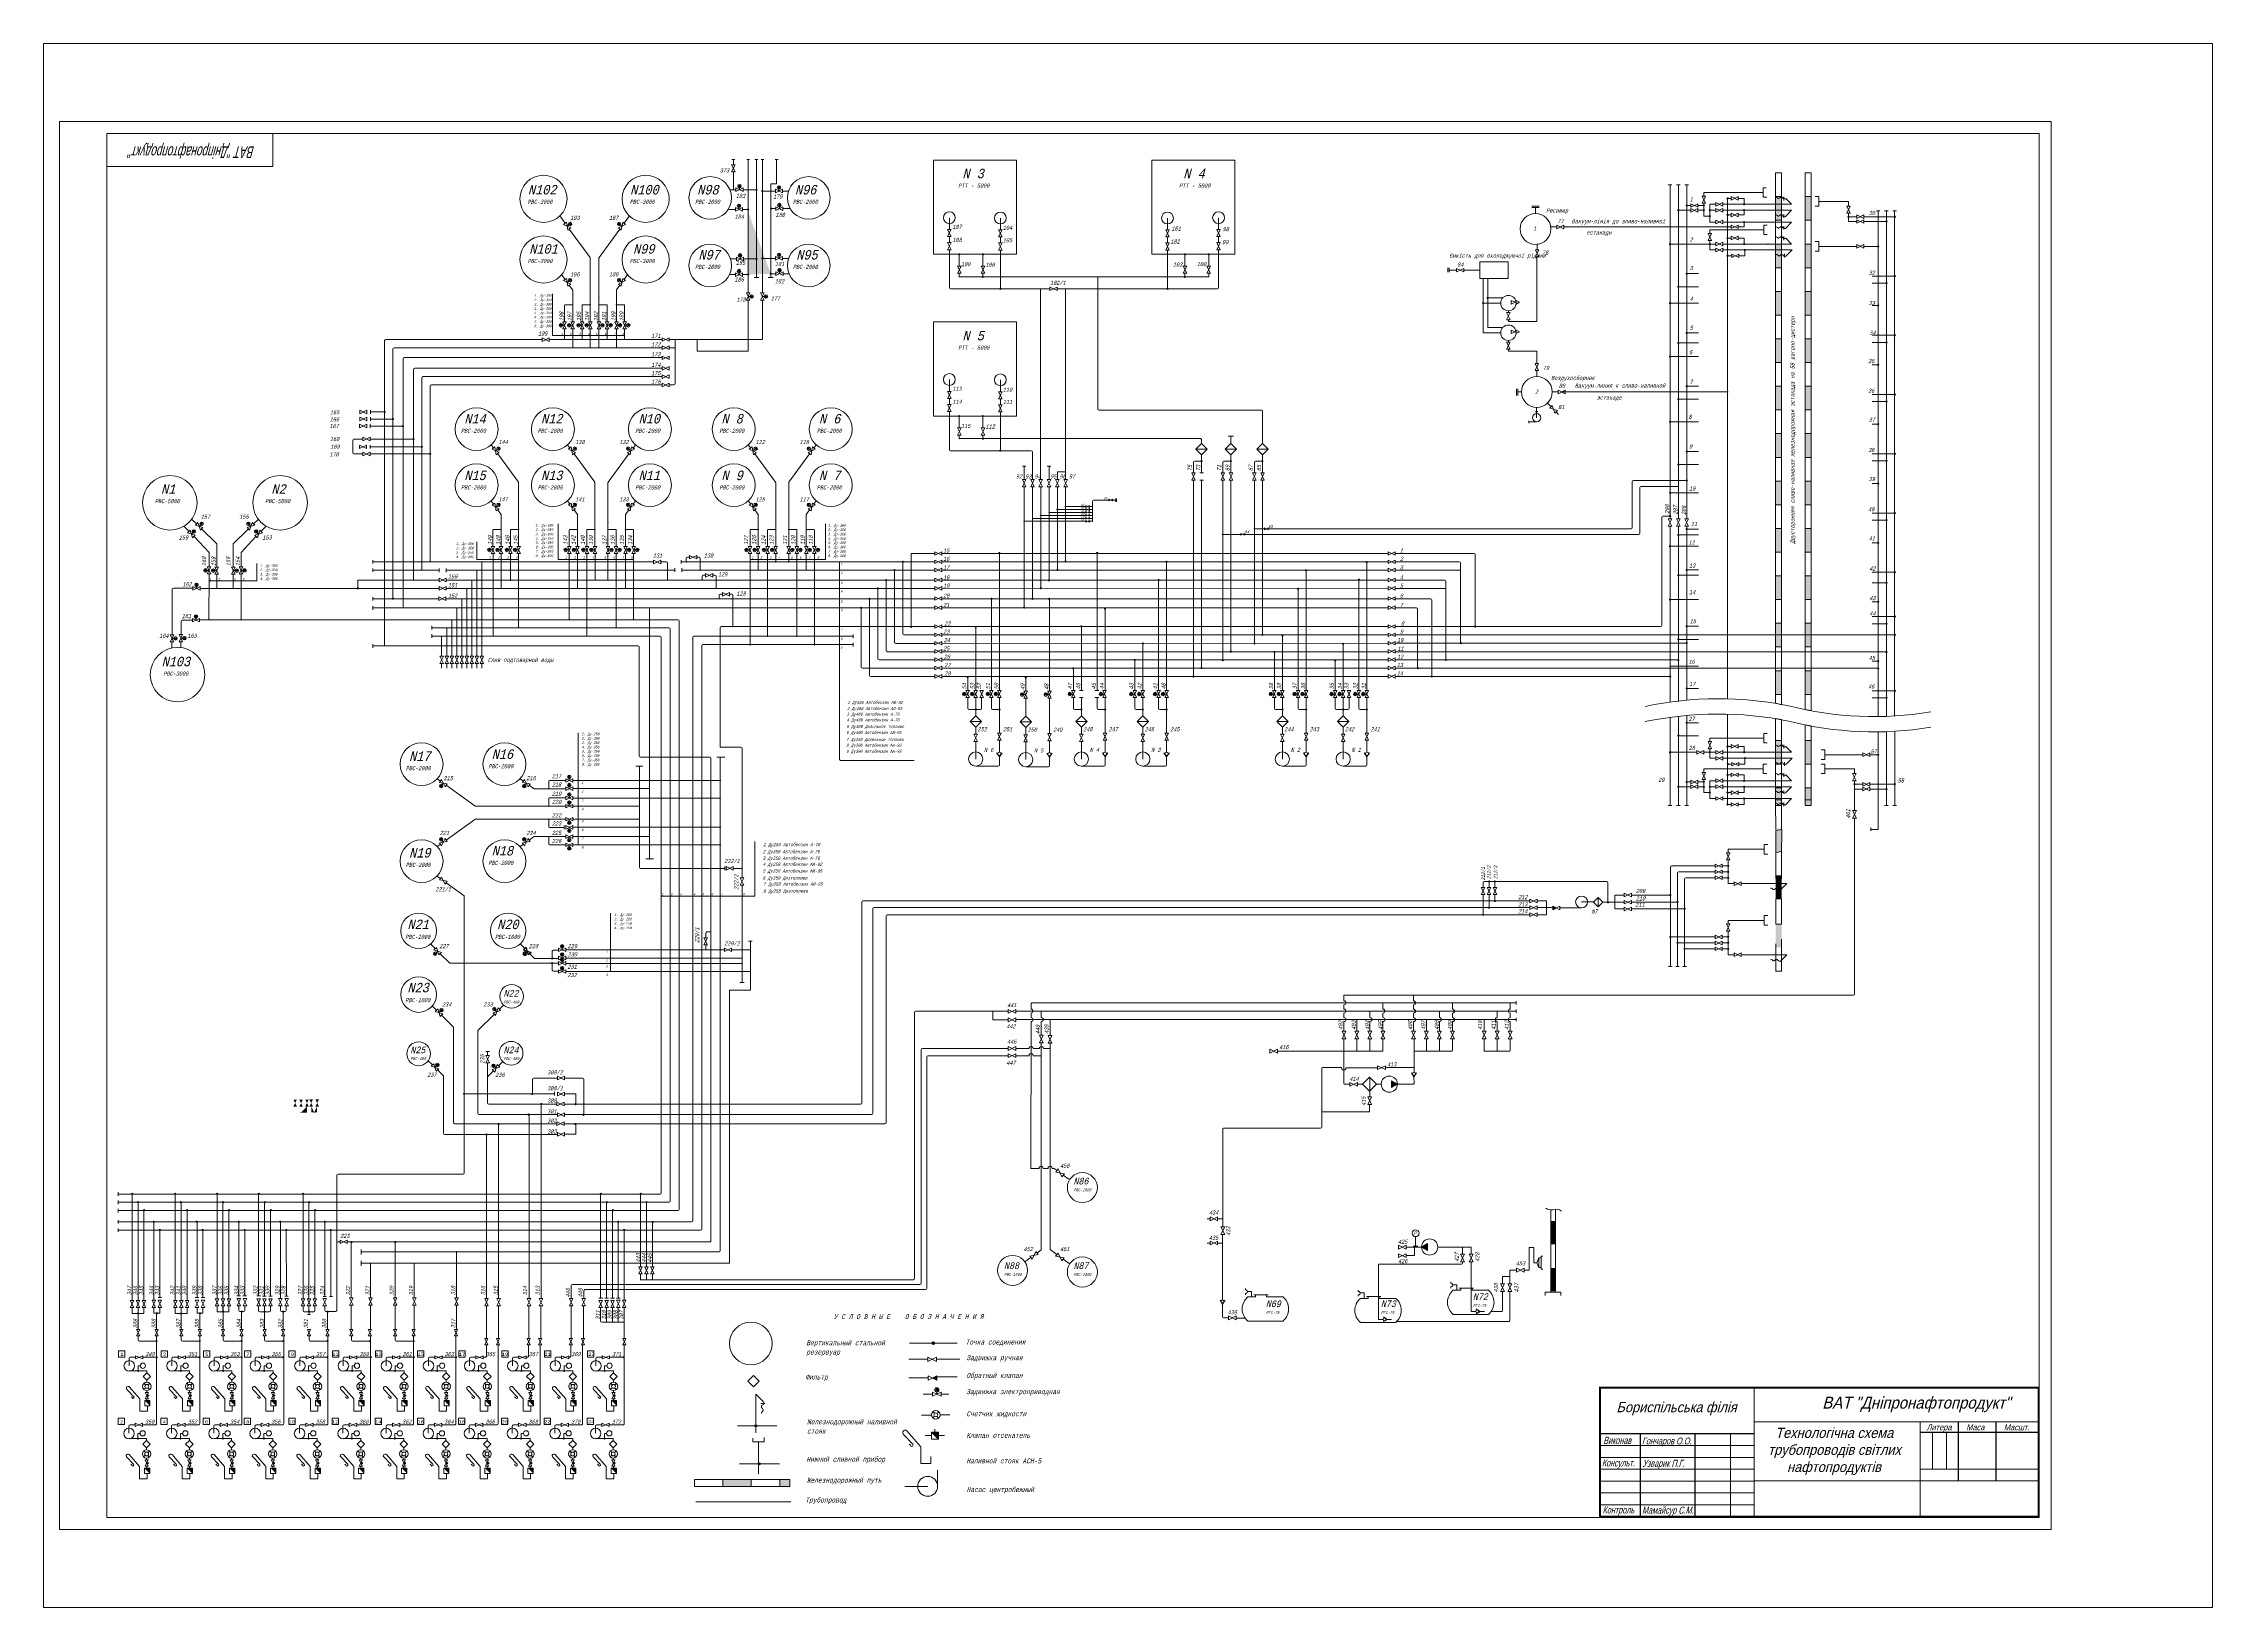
# Paper-space layout 'Layout1' of a CAD drawing. Extents: x 1.1 to 9.9, y 0.79 to 7.14.
# The model-space entities are those that its viewports show. They can reach past a viewport. Long polylines and large blocks are cut down to what shows.
import ezdxf

# ---------------------------------------------------------------- set-up
doc = ezdxf.new("R2010")
doc.units = 0
doc.header["$MEASUREMENT"] = 0
for name, pattern in [('ACAD_ISO02W100', [15, 12, -3]), ('ACAD_ISO03W100', [30, 12, -18]), ('HIDDEN', [9.525, 6.35, -3.175])]:
    doc.linetypes.add(name, pattern=pattern)
doc.layers.get('0').update_dxf_attribs({"linetype": 'CONTINUOUS'})
for name, color, linetype in [('A76', 2, 'CONTINUOUS'), ('Aи92', 74, 'CONTINUOUS'), ('Aи95', 1, 'CONTINUOUS'), ('Аи-98', 14, 'CONTINUOUS'), ('Дт', 160, 'CONTINUOUS')]:
    doc.layers.add(name, color=color, linetype=linetype)
for name, color, linetype, lineweight in [('Надписи', 4, 'CONTINUOUS', 5), ('Общие трубы', 254, 'CONTINUOUS', 30), ('Схема', 254, 'CONTINUOUS', 20)]:
    doc.layers.add(name, color=color, linetype=linetype, lineweight=lineweight)
doc.styles.add('ARIAL_CYR', font='ARIAL.TTF', dxfattribs={"width": 0.9, "oblique": 15})
doc.styles.get("Standard").update_dxf_attribs({"font": 'COUR.TTF', "width": 0.8, "oblique": 7, "height": 2})

# ---------------------------------------------------------------- blocks, each defined once
blk = doc.blocks.new('ЗАДВИЖКА')
blk.add_line((0, 0), (0, 3))
blk.add_lwpolyline([(-3, -1.5), (-3, 1.5), (3, -1.5), (3, 1.5)], close=True)
blk.add_lwpolyline([(-0.9, 2.8), (-0.4, 4.3), (0.1, 2.8), (0.6, 4.3), (1.1, 2.8)])
blk.add_circle((0, 3), 1.5)
blk = doc.blocks.new('EZADV')
blk.add_lwpolyline([(-3, 1.5), (-3, -1.5), (3, 1.5), (3, -1.5)], close=True)
for points in [[(-1, 2), (0, 4.5), (0, 3), (1, 4), (0.5, 1.5)], [(0, 0), (0, 3)]]:
    blk.add_lwpolyline(points)
blk.add_circle((0, 3), 1.5)
blk = doc.blocks.new('ZADVR')
blk.add_lwpolyline([(-1.5, 3), (1.5, 3), (-1.5, -3), (1.5, -3)], close=True)
blk = doc.blocks.new('CLAPOB')
blk.add_hatch(color=256).paths.add_polyline_path([(0.7, 1.7), (-0.7, 4.5), (0.7, 4.5), (2.2, 4.5)])
for points in [[(0.8, 1.5), (-0.8, 4.5), (2.2, 4.5)], [(0.8, 1.5), (-0.8, -1.5), (2.2, -1.5)], [(0.7, 1.7), (-0.7, 4.5), (0.7, 4.5), (2.2, 4.5)]]:
    blk.add_lwpolyline(points, close=True)

msp = doc.modelspace()

# ---------------------------------------------------------------- hatches: boundary and pattern name
at = {"layer": 'A76', "lineweight": 20}
h = msp.add_hatch(color=256, dxfattribs=at)
edge = h.paths.add_edge_path()
edge.add_arc((290.45, 529.4), 0.25, 0, 360)
edge = h.paths.add_edge_path()
edge.add_arc((299.95, 529.78), 0.25, 0, 360)
edge = h.paths.add_edge_path(flags=17)
edge.add_arc((296.45, 536.25), 0.25, 0, 360)
edge = h.paths.add_edge_path(flags=17)
edge.add_arc((293.95, 536.02), 0.25, 0, 360)
edge = h.paths.add_edge_path()
edge.add_arc((293.95, 565.2), 0.25, 0, 360)
edge = h.paths.add_edge_path()
edge.add_arc((296.45, 564.65), 0.25, 0, 360)
edge = h.paths.add_edge_path()
edge.add_arc((290.45, 556.91), 0.25, 0, 360)
edge = h.paths.add_edge_path()
edge.add_arc((300.12, 557.24), 0.25, 0, 360)
edge = h.paths.add_edge_path()
edge.add_line((290.1, 529.4), (290.45, 529.4))
edge.add_line((300.16, 529.78), (299.95, 529.78))
edge.add_line((290.06, 556.91), (290.45, 556.91))
h = msp.add_hatch(color=256, dxfattribs=at)
edge = h.paths.add_edge_path()
edge.add_arc((379.48, 537.95), 0.25, 0, 360)
h = msp.add_hatch(color=256, dxfattribs=at)
edge = h.paths.add_edge_path()
edge.add_arc((389.48, 537.95), 0.25, 0, 360)
h = msp.add_hatch(color=256, dxfattribs=at)
edge = h.paths.add_edge_path()
edge.add_arc((379.48, 528.45), 0.25, 0, 360)
edge = h.paths.add_edge_path()
edge.add_arc((389.48, 528.45), 0.25, 0, 360)
h = msp.add_hatch(color=256, dxfattribs=at)
edge = h.paths.add_edge_path()
edge.add_arc((396.83, 523.37), 0.25, 0, 360)
h = msp.add_hatch(color=256, dxfattribs=at)
edge = h.paths.add_edge_path()
edge.add_arc((149.32, 460.01), 0.25, 0, 360)
h = msp.add_hatch(color=256, dxfattribs=at)
edge = h.paths.add_edge_path()
edge.add_arc((152.82, 456.76), 0.25, 0, 360)
h = msp.add_hatch(color=256, dxfattribs=at)
edge = h.paths.add_edge_path()
edge.add_arc((156.32, 453.76), 0.25, 0, 360)
h = msp.add_hatch(color=256, dxfattribs=at)
edge = h.paths.add_edge_path()
edge.add_arc((186.27, 421.87), 0.0987, 0, 360)
for points in [[(186.37, 421.87, 1), (186.17, 421.87, 1)], [(193.73, 421.87, 1), (193.54, 421.87, 1)], [(218.57, 421.87, 1), (218.37, 421.87, 1)], [(225.93, 421.87, 1), (225.73, 421.87, 1)], [(35.96, 54.36), (38.16, 52.16), (38.16, 54.36)], [(53.97, 54.36), (56.18, 52.16), (56.18, 54.36)], [(71.8, 54.36), (74, 52.16), (74, 54.36)], [(35.85, 25.84), (38.06, 23.64), (38.06, 25.84)], [(53.87, 25.84), (56.07, 23.64), (56.07, 25.84)], [(71.69, 25.84), (73.9, 23.64), (73.9, 25.84)]]:
    msp.add_hatch(color=256, dxfattribs=at).paths.add_polyline_path(points)
h = msp.add_hatch(color=256, dxfattribs=at)
edge = h.paths.add_edge_path()
edge.add_arc((193.63, 421.87), 0.0987, 0, 360)
h = msp.add_hatch(color=256, dxfattribs=at)
edge = h.paths.add_edge_path()
edge.add_arc((218.47, 421.87), 0.0987, 0, 360)
h = msp.add_hatch(color=256, dxfattribs=at)
edge = h.paths.add_edge_path()
edge.add_arc((225.83, 421.87), 0.0987, 0, 360)
at = {"layer": 'A76', "lineweight": 5}
h = msp.add_hatch(color=256, dxfattribs=at)
edge = h.paths.add_edge_path()
edge.add_arc((413.77, 427.83), 0.125, 0, 360)
h = msp.add_hatch(color=256, dxfattribs=at)
edge = h.paths.add_edge_path()
edge.add_arc((417.42, 429.08), 0.125, 0, 360)
at = {"layer": 'A76', "lineweight": 20}
h = msp.add_hatch(color=256, dxfattribs=at)
edge = h.paths.add_edge_path()
edge.add_arc((66.31, 397.01), 0.0987, 0, 360)
h = msp.add_hatch(color=256, dxfattribs=at)
edge = h.paths.add_edge_path()
edge.add_arc((73.31, 397.01), 0.0987, 0, 360)
h = msp.add_hatch(color=256, dxfattribs=at)
edge = h.paths.add_edge_path()
edge.add_arc((125.86, 397.03), 0.25, 0, 360)
h = msp.add_hatch(color=256, dxfattribs=at)
edge = h.paths.add_edge_path()
edge.add_arc((186.26, 397.01), 0.0987, 0, 360)
h = msp.add_hatch(color=256, dxfattribs=at)
edge = h.paths.add_edge_path()
edge.add_arc((190.24, 400.44), 0.0987, 0, 360)
h = msp.add_hatch(color=256, dxfattribs=at)
edge = h.paths.add_edge_path()
edge.add_arc((218.46, 396.98), 0.0987, 0, 360)
h = msp.add_hatch(color=256, dxfattribs=at)
edge = h.paths.add_edge_path()
edge.add_arc((225.85, 400.55), 0.0987, 0, 360)
h = msp.add_hatch(color=256, dxfattribs=at)
edge = h.paths.add_edge_path()
edge.add_arc((345.16, 397.01), 0.25, 0, 360)
h = msp.add_hatch(color=256, dxfattribs=at)
edge = h.paths.add_edge_path()
edge.add_arc((348.66, 400.51), 0.25, 0, 360)
h = msp.add_hatch(color=256, dxfattribs=at)
edge = h.paths.add_edge_path()
edge.add_arc((413.85, 397.06), 0.25, 0, 360)
h = msp.add_hatch(color=256, dxfattribs=at)
edge = h.paths.add_edge_path()
edge.add_arc((417.35, 400.44), 0.25, 0, 360)
h = msp.add_hatch(color=256, dxfattribs=at)
edge = h.paths.add_edge_path()
edge.add_arc((463.56, 400.54), 0.25, 0, 360)
h = msp.add_hatch(color=256, dxfattribs=at)
edge = h.paths.add_edge_path()
edge.add_arc((522.42, 396.9), 0.25, 0, 360)
h = msp.add_hatch(color=256, dxfattribs=at)
edge = h.paths.add_edge_path()
edge.add_arc((548.04, 400.72), 0.25, 0, 360)
h = msp.add_hatch(color=256, dxfattribs=at)
edge = h.paths.add_edge_path()
edge.add_arc((63.04, 383.77), 0.0987, 0, 360)
h = msp.add_hatch(color=256, dxfattribs=at)
edge = h.paths.add_edge_path()
edge.add_arc((76.55, 383.77), 0.0987, 0, 360)
h = msp.add_hatch(color=256, dxfattribs=at)
edge = h.paths.add_edge_path()
edge.add_arc((182.84, 376.91), 0.0987, 0, 360)
h = msp.add_hatch(color=256, dxfattribs=at)
edge = h.paths.add_edge_path()
edge.add_arc((193.65, 380.42), 0.0987, 0, 360)
h = msp.add_hatch(color=256, dxfattribs=at)
edge = h.paths.add_edge_path()
edge.add_arc((215.07, 383.82), 0.0987, 0, 360)
h = msp.add_hatch(color=256, dxfattribs=at)
edge = h.paths.add_edge_path()
edge.add_arc((222.44, 376.93), 0.0987, 0, 360)
h = msp.add_hatch(color=256, dxfattribs=at)
edge = h.paths.add_edge_path()
edge.add_arc((30.7, 141.58), 0.25, 0, 360)
h = msp.add_hatch(color=256, dxfattribs=at)
edge = h.paths.add_edge_path()
edge.add_arc((33.2, 138.08), 0.25, 0, 360)
h = msp.add_hatch(color=256, dxfattribs=at)
edge = h.paths.add_edge_path()
edge.add_arc((48.74, 141.58), 0.25, 0, 360)
h = msp.add_hatch(color=256, dxfattribs=at)
edge = h.paths.add_edge_path()
edge.add_arc((51.24, 138.08), 0.25, 0, 360)
h = msp.add_hatch(color=256, dxfattribs=at)
edge = h.paths.add_edge_path()
edge.add_arc((66.53, 141.58), 0.25, 0, 360)
h = msp.add_hatch(color=256, dxfattribs=at)
edge = h.paths.add_edge_path()
edge.add_arc((69.03, 138.08), 0.25, 0, 360)
h = msp.add_hatch(color=256, dxfattribs=at)
edge = h.paths.add_edge_path()
edge.add_arc((84.06, 141.58), 0.25, 0, 360)
h = msp.add_hatch(color=256, dxfattribs=at)
edge = h.paths.add_edge_path()
edge.add_arc((86.56, 138.08), 0.25, 0, 360)
h = msp.add_hatch(color=256, dxfattribs=at)
edge = h.paths.add_edge_path()
edge.add_arc((102.79, 141.58), 0.25, 0, 360)
h = msp.add_hatch(color=256, dxfattribs=at)
edge = h.paths.add_edge_path()
edge.add_arc((105.29, 138.08), 0.25, 0, 360)
h = msp.add_hatch(color=256, dxfattribs=at)
edge = h.paths.add_edge_path()
edge.add_arc((228.31, 141.58), 0.25, 0, 360)
h = msp.add_hatch(color=256, dxfattribs=at)
edge = h.paths.add_edge_path()
edge.add_arc((230.81, 138.08), 0.25, 0, 360)
h = msp.add_hatch(color=256, dxfattribs=at)
edge = h.paths.add_edge_path()
edge.add_arc((245.13, 141.58), 0.25, 0, 360)
h = msp.add_hatch(color=256, dxfattribs=at)
edge = h.paths.add_edge_path()
edge.add_arc((247.63, 138.08), 0.25, 0, 360)
h = msp.add_hatch(color=256, dxfattribs=at)
edge = h.paths.add_edge_path()
edge.add_arc((35.74, 134.68), 0.25, 0, 360)
h = msp.add_hatch(color=256, dxfattribs=at)
edge = h.paths.add_edge_path()
edge.add_arc((53.78, 134.68), 0.25, 0, 360)
h = msp.add_hatch(color=256, dxfattribs=at)
edge = h.paths.add_edge_path()
edge.add_arc((71.57, 134.68), 0.25, 0, 360)
h = msp.add_hatch(color=256, dxfattribs=at)
edge = h.paths.add_edge_path()
edge.add_arc((89.11, 134.68), 0.25, 0, 360)
h = msp.add_hatch(color=256, dxfattribs=at)
edge = h.paths.add_edge_path()
edge.add_arc((107.83, 134.68), 0.25, 0, 360)
h = msp.add_hatch(color=256, dxfattribs=at)
edge = h.paths.add_edge_path()
edge.add_arc((233.35, 134.68), 0.25, 0, 360)
h = msp.add_hatch(color=256, dxfattribs=at)
edge = h.paths.add_edge_path()
edge.add_arc((68.95, 91.87), 0.25, 0, 360)
h = msp.add_hatch(color=256, dxfattribs=at)
edge = h.paths.add_edge_path()
edge.add_arc((76.87, 91.91), 0.25, 0, 360)
h = msp.add_hatch(color=256, dxfattribs=at)
edge = h.paths.add_edge_path()
edge.add_arc((105.21, 91.87), 0.25, 0, 360)
h = msp.add_hatch(color=256, dxfattribs=at)
edge = h.paths.add_edge_path()
edge.add_arc((33.12, 91.17), 0.25, 0, 360)
h = msp.add_hatch(color=256, dxfattribs=at)
edge = h.paths.add_edge_path()
edge.add_arc((51.34, 91.17), 0.25, 0, 360)
h = msp.add_hatch(color=256, dxfattribs=at)
edge = h.paths.add_edge_path()
edge.add_arc((59.26, 91.22), 0.25, 0, 360)
h = msp.add_hatch(color=256, dxfattribs=at)
edge = h.paths.add_edge_path()
edge.add_arc((40.96, 79.49), 0.223, 0, 360)
h = msp.add_hatch(color=256, dxfattribs=at)
edge = h.paths.add_edge_path()
edge.add_arc((59.17, 79.49), 0.223, 0, 360)
h = msp.add_hatch(color=256, dxfattribs=at)
edge = h.paths.add_edge_path()
edge.add_arc((76.78, 79.49), 0.223, 0, 360)
h = msp.add_hatch(color=256, dxfattribs=at)
edge = h.paths.add_edge_path()
edge.add_arc((33.12, 66.9), 0.223, 0, 360)
h = msp.add_hatch(color=256, dxfattribs=at)
edge = h.paths.add_edge_path()
edge.add_arc((33.12, 66.9), 0.165, 0, 360)
h = msp.add_hatch(color=256, dxfattribs=at)
edge = h.paths.add_edge_path()
edge.add_arc((41.03, 72.67), 0.223, 0, 360)
h = msp.add_hatch(color=256, dxfattribs=at)
edge = h.paths.add_edge_path()
edge.add_arc((51.14, 66.9), 0.223, 0, 360)
h = msp.add_hatch(color=256, dxfattribs=at)
edge = h.paths.add_edge_path()
edge.add_arc((51.14, 66.9), 0.165, 0, 360)
h = msp.add_hatch(color=256, dxfattribs=at)
edge = h.paths.add_edge_path()
edge.add_arc((59.04, 72.67), 0.223, 0, 360)
h = msp.add_hatch(color=256, dxfattribs=at)
edge = h.paths.add_edge_path()
edge.add_arc((68.96, 66.9), 0.223, 0, 360)
h = msp.add_hatch(color=256, dxfattribs=at)
edge = h.paths.add_edge_path()
edge.add_arc((68.96, 66.9), 0.165, 0, 360)
h = msp.add_hatch(color=256, dxfattribs=at)
edge = h.paths.add_edge_path()
edge.add_arc((76.87, 72.67), 0.223, 0, 360)
h = msp.add_hatch(color=256, dxfattribs=at)
edge = h.paths.add_edge_path()
edge.add_arc((37.4, 56.51), 0.223, 0, 360)
h = msp.add_hatch(color=256, dxfattribs=at)
edge = h.paths.add_edge_path()
edge.add_arc((37.4, 56.51), 0.165, 0, 360)
h = msp.add_hatch(color=256, dxfattribs=at)
edge = h.paths.add_edge_path()
edge.add_arc((55.42, 56.51), 0.223, 0, 360)
h = msp.add_hatch(color=256, dxfattribs=at)
edge = h.paths.add_edge_path()
edge.add_arc((55.42, 56.51), 0.165, 0, 360)
h = msp.add_hatch(color=256, dxfattribs=at)
edge = h.paths.add_edge_path()
edge.add_arc((73.24, 56.51), 0.223, 0, 360)
h = msp.add_hatch(color=256, dxfattribs=at)
edge = h.paths.add_edge_path()
edge.add_arc((73.24, 56.51), 0.165, 0, 360)
h = msp.add_hatch(color=256, dxfattribs=at)
edge = h.paths.add_edge_path()
edge.add_arc((33.02, 38.38), 0.223, 0, 360)
h = msp.add_hatch(color=256, dxfattribs=at)
edge = h.paths.add_edge_path()
edge.add_arc((33.02, 38.38), 0.165, 0, 360)
h = msp.add_hatch(color=256, dxfattribs=at)
edge = h.paths.add_edge_path()
edge.add_arc((51.03, 38.38), 0.223, 0, 360)
h = msp.add_hatch(color=256, dxfattribs=at)
edge = h.paths.add_edge_path()
edge.add_arc((51.03, 38.38), 0.165, 0, 360)
h = msp.add_hatch(color=256, dxfattribs=at)
edge = h.paths.add_edge_path()
edge.add_arc((68.86, 38.38), 0.223, 0, 360)
h = msp.add_hatch(color=256, dxfattribs=at)
edge = h.paths.add_edge_path()
edge.add_arc((68.86, 38.38), 0.165, 0, 360)
h = msp.add_hatch(color=256, dxfattribs=at)
edge = h.paths.add_edge_path()
edge.add_arc((37.3, 27.99), 0.223, 0, 360)
h = msp.add_hatch(color=256, dxfattribs=at)
edge = h.paths.add_edge_path()
edge.add_arc((37.3, 27.99), 0.165, 0, 360)
h = msp.add_hatch(color=256, dxfattribs=at)
edge = h.paths.add_edge_path()
edge.add_arc((55.32, 27.99), 0.223, 0, 360)
h = msp.add_hatch(color=256, dxfattribs=at)
edge = h.paths.add_edge_path()
edge.add_arc((55.32, 27.99), 0.165, 0, 360)
h = msp.add_hatch(color=256, dxfattribs=at)
edge = h.paths.add_edge_path()
edge.add_arc((73.14, 27.99), 0.223, 0, 360)
h = msp.add_hatch(color=256, dxfattribs=at)
edge = h.paths.add_edge_path()
edge.add_arc((73.14, 27.99), 0.165, 0, 360)
at = {"layer": 'Aи92', "lineweight": 5}
h = msp.add_hatch(color=256, dxfattribs=at)
edge = h.paths.add_edge_path()
edge.add_arc((424.32, 431.58), 0.125, 0, 360)
at = {"layer": 'Aи92', "lineweight": 20}
h = msp.add_hatch(color=256, dxfattribs=at)
edge = h.paths.add_edge_path()
edge.add_arc((355.66, 408.25), 0.25, 0, 360)
h = msp.add_hatch(color=256, dxfattribs=at)
edge = h.paths.add_edge_path()
edge.add_arc((424.35, 408.34), 0.25, 0, 360)
h = msp.add_hatch(color=256, dxfattribs=at)
edge = h.paths.add_edge_path()
edge.add_arc((466.86, 408.26), 0.25, 0, 360)
h = msp.add_hatch(color=256, dxfattribs=at)
edge = h.paths.add_edge_path()
edge.add_arc((551.33, 408.07), 0.25, 0, 360)
h = msp.add_hatch(color=256, dxfattribs=at)
edge = h.paths.add_edge_path()
edge.add_arc((490.62, 366.72), 0.25, 0, 360)
h = msp.add_hatch(color=256, dxfattribs=at)
edge = h.paths.add_edge_path()
edge.add_arc((494, 370.34), 0.25, 0, 360)
at = {"layer": 'Aи92'}
h = msp.add_hatch(color=256, dxfattribs=at)
edge = h.paths.add_edge_path()
edge.add_line((101.9, 173.4), (101.9, 175.9))
edge = h.paths.add_edge_path()
edge.add_line((101.9, 175.9), (101.9, 178.4))
edge = h.paths.add_edge_path()
edge.add_line((101.9, 175.9), (104.4, 175.9))
edge.add_line((104.4, 175.9), (104.4, 178.4))
edge = h.paths.add_edge_path()
edge.add_arc((101.9, 175.9), 0.25, 0, 360)
edge = h.paths.add_edge_path()
edge.add_line((101.9, 175.9), (99.4, 175.9))
edge = h.paths.add_edge_path()
edge.add_line((99.4, 175.9), (99.4, 178.4))
h.paths.add_polyline_path([(98.65, 181.4), (100.15, 181.4), (98.65, 178.4), (100.15, 178.4)])
h.paths.add_polyline_path([(101.15, 181.4), (102.65, 181.4), (101.15, 178.4), (102.65, 178.4)])
h.paths.add_polyline_path([(103.65, 181.4), (105.15, 181.4), (103.65, 178.4), (105.15, 178.4)])
edge = h.paths.add_edge_path()
edge.add_line((107.41, 173.44), (107.41, 175.94))
edge = h.paths.add_edge_path()
edge.add_arc((107.41, 175.94), 0.25, 0, 360)
edge = h.paths.add_edge_path()
edge.add_line((107.41, 175.94), (108.66, 175.94))
edge.add_line((108.66, 175.94), (108.66, 178.44))
edge = h.paths.add_edge_path()
edge.add_line((107.41, 175.94), (106.16, 175.94))
edge.add_line((106.16, 175.94), (106.16, 178.44))
h.paths.add_polyline_path([(105.41, 181.44), (106.91, 181.44), (105.41, 178.44), (106.91, 178.44)])
h.paths.add_polyline_path([(107.91, 181.44), (109.41, 181.44), (107.91, 178.44), (109.41, 178.44)])
at = {"layer": 'Aи92', "lineweight": 20}
h = msp.add_hatch(color=256, dxfattribs=at)
edge = h.paths.add_edge_path()
edge.add_arc((39.8, 129.86), 0.25, 0, 360)
h = msp.add_hatch(color=256, dxfattribs=at)
edge = h.paths.add_edge_path()
edge.add_arc((57.83, 129.86), 0.25, 0, 360)
h = msp.add_hatch(color=256, dxfattribs=at)
edge = h.paths.add_edge_path()
edge.add_arc((75.62, 129.86), 0.25, 0, 360)
h = msp.add_hatch(color=256, dxfattribs=at)
edge = h.paths.add_edge_path()
edge.add_arc((93.16, 129.86), 0.25, 0, 360)
h = msp.add_hatch(color=256, dxfattribs=at)
edge = h.paths.add_edge_path()
edge.add_arc((111.88, 129.86), 0.25, 0, 360)
h = msp.add_hatch(color=256, dxfattribs=at)
edge = h.paths.add_edge_path()
edge.add_arc((235.65, 129.86), 0.25, 0, 360)
h = msp.add_hatch(color=256, dxfattribs=at)
edge = h.paths.add_edge_path()
edge.add_arc((250.17, 129.71), 0.25, 0, 360)
h = msp.add_hatch(color=256, dxfattribs=at)
edge = h.paths.add_edge_path()
edge.add_arc((86.48, 91.87), 0.25, 0, 360)
h = msp.add_hatch(color=256, dxfattribs=at)
edge = h.paths.add_edge_path()
edge.add_arc((94.41, 91.91), 0.25, 0, 360)
h = msp.add_hatch(color=256, dxfattribs=at)
edge = h.paths.add_edge_path()
edge.add_arc((41.05, 91.22), 0.25, 0, 360)
h = msp.add_hatch(color=256, dxfattribs=at)
edge = h.paths.add_edge_path()
edge.add_arc((94.32, 79.49), 0.223, 0, 360)
h = msp.add_hatch(color=256, dxfattribs=at)
edge = h.paths.add_edge_path()
edge.add_arc((86.32, 66.9), 0.223, 0, 360)
h = msp.add_hatch(color=256, dxfattribs=at)
edge = h.paths.add_edge_path()
edge.add_arc((86.32, 66.9), 0.165, 0, 360)
h = msp.add_hatch(color=256, dxfattribs=at)
edge = h.paths.add_edge_path()
edge.add_arc((94.22, 72.67), 0.223, 0, 360)
h = msp.add_hatch(color=256, dxfattribs=at)
edge = h.paths.add_edge_path()
edge.add_arc((176.69, 66.9), 0.223, 0, 360)
h = msp.add_hatch(color=256, dxfattribs=at)
edge = h.paths.add_edge_path()
edge.add_arc((176.69, 66.9), 0.165, 0, 360)
h = msp.add_hatch(color=256, dxfattribs=at)
edge = h.paths.add_edge_path()
edge.add_arc((212.8, 66.9), 0.223, 0, 360)
h = msp.add_hatch(color=256, dxfattribs=at)
edge = h.paths.add_edge_path()
edge.add_arc((212.8, 66.9), 0.165, 0, 360)
h = msp.add_hatch(color=256, dxfattribs=at)
edge = h.paths.add_edge_path()
edge.add_arc((90.6, 56.51), 0.223, 0, 360)
h = msp.add_hatch(color=256, dxfattribs=at)
edge = h.paths.add_edge_path()
edge.add_arc((90.6, 56.51), 0.165, 0, 360)
h = msp.add_hatch(color=256, dxfattribs=at)
edge = h.paths.add_edge_path()
edge.add_arc((180.98, 56.51), 0.223, 0, 360)
h = msp.add_hatch(color=256, dxfattribs=at)
edge = h.paths.add_edge_path()
edge.add_arc((180.98, 56.51), 0.165, 0, 360)
h = msp.add_hatch(color=256, dxfattribs=at)
edge = h.paths.add_edge_path()
edge.add_arc((217.09, 56.51), 0.223, 0, 360)
h = msp.add_hatch(color=256, dxfattribs=at)
edge = h.paths.add_edge_path()
edge.add_arc((217.09, 56.51), 0.165, 0, 360)
for points in [[(89.15, 54.36), (91.36, 52.16), (91.36, 54.36)], [(179.53, 54.36), (181.73, 52.16), (181.73, 54.36)], [(215.64, 54.36), (217.84, 52.16), (217.84, 54.36)], [(89.05, 25.84), (91.25, 23.64), (91.25, 25.84)]]:
    msp.add_hatch(color=256, dxfattribs=at).paths.add_polyline_path(points)
h = msp.add_hatch(color=256, dxfattribs=at)
edge = h.paths.add_edge_path()
edge.add_arc((86.21, 38.38), 0.223, 0, 360)
h = msp.add_hatch(color=256, dxfattribs=at)
edge = h.paths.add_edge_path()
edge.add_arc((86.21, 38.38), 0.165, 0, 360)
h = msp.add_hatch(color=256, dxfattribs=at)
edge = h.paths.add_edge_path()
edge.add_arc((90.5, 27.99), 0.223, 0, 360)
h = msp.add_hatch(color=256, dxfattribs=at)
edge = h.paths.add_edge_path()
edge.add_arc((90.5, 27.99), 0.165, 0, 360)
at = {"layer": 'Aи95', "lineweight": 20}
h = msp.add_hatch(color=256, dxfattribs=at)
edge = h.paths.add_edge_path()
edge.add_arc((474.67, 537.95), 0.25, 0, 360)
h = msp.add_hatch(color=256, dxfattribs=at)
edge = h.paths.add_edge_path()
edge.add_arc((484.67, 537.95), 0.25, 0, 360)
h = msp.add_hatch(color=256, dxfattribs=at)
edge = h.paths.add_edge_path()
edge.add_arc((467.31, 523.37), 0.25, 0, 360)
h = msp.add_hatch(color=256, dxfattribs=at)
edge = h.paths.add_edge_path()
edge.add_arc((484.67, 528.45), 0.25, 180, 540, ccw=False)
edge = h.paths.add_edge_path()
edge.add_arc((474.67, 528.45), 0.25, 180, 540, ccw=False)
h = msp.add_hatch(color=256, dxfattribs=at)
edge = h.paths.add_edge_path()
edge.add_arc((144.8, 465.51), 0.25, 0, 360)
at = {"layer": 'Aи95', "lineweight": 5}
h = msp.add_hatch(color=256, dxfattribs=at)
edge = h.paths.add_edge_path()
edge.add_arc((420.75, 430.33), 0.125, 0, 360)
at = {"layer": 'Aи95', "lineweight": 20}
h = msp.add_hatch(color=256, dxfattribs=at)
edge = h.paths.add_edge_path()
edge.add_arc((294.69, 421.87), 0.0987, 0, 360)
h = msp.add_hatch(color=256, dxfattribs=at)
edge = h.paths.add_edge_path()
edge.add_arc((302.06, 421.87), 0.0987, 0, 360)
at = {"layer": 'Aи95', "lineweight": 5}
h = msp.add_hatch(color=256, dxfattribs=at)
edge = h.paths.add_edge_path()
edge.add_arc((406.83, 425.33), 0.125, 0, 360)
at = {"layer": 'Aи95', "lineweight": 20}
h = msp.add_hatch(color=256, dxfattribs=at)
edge = h.paths.add_edge_path()
edge.add_arc((352.16, 404.75), 0.25, 0, 360)
h = msp.add_hatch(color=256, dxfattribs=at)
edge = h.paths.add_edge_path()
edge.add_arc((420.85, 404.84), 0.25, 0, 360)
h = msp.add_hatch(color=256, dxfattribs=at)
edge = h.paths.add_edge_path()
edge.add_arc((525.71, 404.62), 0.25, 0, 360)
h = msp.add_hatch(color=256, dxfattribs=at)
edge = h.paths.add_edge_path()
edge.add_arc((338.16, 388.81), 0.25, 0, 360)
h = msp.add_hatch(color=256, dxfattribs=at)
edge = h.paths.add_edge_path()
edge.add_arc((406.8, 388.93), 0.25, 0, 360)
h = msp.add_hatch(color=256, dxfattribs=at)
edge = h.paths.add_edge_path()
edge.add_arc((440.92, 388.46), 0.25, 0, 360)
h = msp.add_hatch(color=256, dxfattribs=at)
edge = h.paths.add_edge_path()
edge.add_arc((427.6, 363.3), 0.25, 0, 360)
h = msp.add_hatch(color=256, dxfattribs=at)
edge = h.paths.add_edge_path()
edge.add_arc((481.66, 363.41), 0.25, 0, 360)
h = msp.add_hatch(color=256, dxfattribs=at)
edge = h.paths.add_edge_path()
edge.add_arc((206.37, 299.66), 0.0987, 0, 360)
h = msp.add_hatch(color=256, dxfattribs=at)
edge = h.paths.add_edge_path()
edge.add_arc((206.37, 292.3), 0.0987, 0, 360)
h = msp.add_hatch(color=256, dxfattribs=at)
edge = h.paths.add_edge_path()
edge.add_arc((185.23, 171.04), 0.25, 0, 360)
h = msp.add_hatch(color=256, dxfattribs=at)
edge = h.paths.add_edge_path()
edge.add_arc((42.3, 126.36), 0.25, 0, 360)
h = msp.add_hatch(color=256, dxfattribs=at)
edge = h.paths.add_edge_path()
edge.add_arc((60.33, 126.36), 0.25, 0, 360)
h = msp.add_hatch(color=256, dxfattribs=at)
edge = h.paths.add_edge_path()
edge.add_arc((78.12, 126.36), 0.25, 0, 360)
h = msp.add_hatch(color=256, dxfattribs=at)
edge = h.paths.add_edge_path()
edge.add_arc((95.66, 126.36), 0.25, 0, 360)
h = msp.add_hatch(color=256, dxfattribs=at)
edge = h.paths.add_edge_path()
edge.add_arc((114.38, 126.36), 0.25, 0, 360)
h = msp.add_hatch(color=256, dxfattribs=at)
edge = h.paths.add_edge_path()
edge.add_arc((238.15, 126.36), 0.25, 0, 360)
h = msp.add_hatch(color=256, dxfattribs=at)
edge = h.paths.add_edge_path()
edge.add_arc((167.45, 117.23), 0.25, 0, 360)
h = msp.add_hatch(color=256, dxfattribs=at)
edge = h.paths.add_edge_path()
edge.add_arc((159.34, 66.9), 0.223, 0, 360)
h = msp.add_hatch(color=256, dxfattribs=at)
edge = h.paths.add_edge_path()
edge.add_arc((159.34, 66.9), 0.165, 0, 360)
h = msp.add_hatch(color=256, dxfattribs=at)
edge = h.paths.add_edge_path()
edge.add_arc((167.24, 72.67), 0.223, 0, 360)
h = msp.add_hatch(color=256, dxfattribs=at)
edge = h.paths.add_edge_path()
edge.add_arc((229.91, 66.9), 0.223, 0, 360)
h = msp.add_hatch(color=256, dxfattribs=at)
edge = h.paths.add_edge_path()
edge.add_arc((229.91, 66.9), 0.165, 0, 360)
h = msp.add_hatch(color=256, dxfattribs=at)
edge = h.paths.add_edge_path()
edge.add_arc((237.82, 72.67), 0.223, 0, 360)
h = msp.add_hatch(color=256, dxfattribs=at)
edge = h.paths.add_edge_path()
edge.add_arc((163.62, 56.51), 0.223, 0, 360)
h = msp.add_hatch(color=256, dxfattribs=at)
edge = h.paths.add_edge_path()
edge.add_arc((163.62, 56.51), 0.165, 0, 360)
h = msp.add_hatch(color=256, dxfattribs=at)
edge = h.paths.add_edge_path()
edge.add_arc((234.2, 56.51), 0.223, 0, 360)
h = msp.add_hatch(color=256, dxfattribs=at)
edge = h.paths.add_edge_path()
edge.add_arc((234.2, 56.51), 0.165, 0, 360)
for points in [[(162.17, 54.36), (164.38, 52.16), (164.38, 54.36)], [(232.75, 54.36), (234.95, 52.16), (234.95, 54.36)], [(162.07, 25.84), (164.27, 23.64), (164.27, 25.84)], [(179.43, 25.84), (181.63, 23.64), (181.63, 25.84)], [(215.54, 25.84), (217.74, 23.64), (217.74, 25.84)], [(232.65, 25.84), (234.85, 23.64), (234.85, 25.84)]]:
    msp.add_hatch(color=256, dxfattribs=at).paths.add_polyline_path(points)
h = msp.add_hatch(color=256, dxfattribs=at)
edge = h.paths.add_edge_path()
edge.add_arc((159.23, 38.38), 0.223, 0, 360)
h = msp.add_hatch(color=256, dxfattribs=at)
edge = h.paths.add_edge_path()
edge.add_arc((159.23, 38.38), 0.165, 0, 360)
h = msp.add_hatch(color=256, dxfattribs=at)
edge = h.paths.add_edge_path()
edge.add_arc((176.59, 38.38), 0.223, 0, 360)
h = msp.add_hatch(color=256, dxfattribs=at)
edge = h.paths.add_edge_path()
edge.add_arc((176.59, 38.38), 0.165, 0, 360)
h = msp.add_hatch(color=256, dxfattribs=at)
edge = h.paths.add_edge_path()
edge.add_arc((212.7, 38.38), 0.223, 0, 360)
h = msp.add_hatch(color=256, dxfattribs=at)
edge = h.paths.add_edge_path()
edge.add_arc((212.7, 38.38), 0.165, 0, 360)
h = msp.add_hatch(color=256, dxfattribs=at)
edge = h.paths.add_edge_path()
edge.add_arc((229.81, 38.38), 0.223, 0, 360)
h = msp.add_hatch(color=256, dxfattribs=at)
edge = h.paths.add_edge_path()
edge.add_arc((229.81, 38.38), 0.165, 0, 360)
h = msp.add_hatch(color=256, dxfattribs=at)
edge = h.paths.add_edge_path()
edge.add_arc((163.52, 27.99), 0.223, 0, 360)
h = msp.add_hatch(color=256, dxfattribs=at)
edge = h.paths.add_edge_path()
edge.add_arc((163.52, 27.99), 0.165, 0, 360)
h = msp.add_hatch(color=256, dxfattribs=at)
edge = h.paths.add_edge_path()
edge.add_arc((180.88, 27.99), 0.223, 0, 360)
h = msp.add_hatch(color=256, dxfattribs=at)
edge = h.paths.add_edge_path()
edge.add_arc((180.88, 27.99), 0.165, 0, 360)
h = msp.add_hatch(color=256, dxfattribs=at)
edge = h.paths.add_edge_path()
edge.add_arc((216.99, 27.99), 0.223, 0, 360)
h = msp.add_hatch(color=256, dxfattribs=at)
edge = h.paths.add_edge_path()
edge.add_arc((216.99, 27.99), 0.165, 0, 360)
h = msp.add_hatch(color=256, dxfattribs=at)
edge = h.paths.add_edge_path()
edge.add_arc((234.09, 27.99), 0.223, 0, 360)
h = msp.add_hatch(color=256, dxfattribs=at)
edge = h.paths.add_edge_path()
edge.add_arc((234.09, 27.99), 0.165, 0, 360)
at = {"layer": 'Аи-98', "lineweight": 20}
h = msp.add_hatch(color=256, dxfattribs=at)
edge = h.paths.add_edge_path()
edge.add_arc((605.41, 265.17), 0.25, 0, 360)
h = msp.add_hatch(color=256, dxfattribs=at)
edge = h.paths.add_edge_path()
edge.add_arc((600.41, 259.35), 0.25, 0, 360)
h = msp.add_hatch(color=256, dxfattribs=at)
edge = h.paths.add_edge_path()
edge.add_arc((203.21, 179.48), 0.25, 0, 360)
h = msp.add_hatch(color=256, dxfattribs=at)
edge = h.paths.add_edge_path()
edge.add_arc((217.57, 179.43), 0.25, 0, 360)
h = msp.add_hatch(color=256, dxfattribs=at)
edge = h.paths.add_edge_path()
edge.add_arc((194.75, 38.38), 0.223, 0, 360)
h = msp.add_hatch(color=256, dxfattribs=at)
edge = h.paths.add_edge_path()
edge.add_arc((194.75, 38.38), 0.165, 0, 360)
h = msp.add_hatch(color=256, dxfattribs=at)
edge = h.paths.add_edge_path()
edge.add_arc((199.03, 27.99), 0.223, 0, 360)
h = msp.add_hatch(color=256, dxfattribs=at)
edge = h.paths.add_edge_path()
edge.add_arc((199.03, 27.99), 0.165, 0, 360)
msp.add_hatch(color=256, dxfattribs=at).paths.add_polyline_path([(197.58, 25.84), (199.79, 23.64), (199.79, 25.84)])
at = {"layer": 'Дт', "lineweight": 20}
for points in [[(216.55, 516.66, 1), (216.35, 516.66, 1)], [(223.92, 516.66, 1), (223.72, 516.66, 1)], [(227.64, 516.66, 1), (227.44, 516.66, 1)], [(228.25, 516.66, 1), (228.06, 516.66, 1)], [(234.81, 516.66, -1), (235, 516.66, -1)], [(235.42, 516.66, -1), (235.62, 516.66, -1)], [(107.91, 54.36), (110.11, 52.16), (110.11, 54.36)], [(126.26, 54.36), (128.47, 52.16), (128.47, 54.36)], [(144.42, 54.36), (146.62, 52.16), (146.62, 54.36)], [(197.69, 54.36), (199.89, 52.16), (199.89, 54.36)], [(107.8, 25.84), (110.01, 23.64), (110.01, 25.84)], [(126.16, 25.84), (128.36, 23.64), (128.36, 25.84)], [(144.31, 25.84), (146.52, 23.64), (146.52, 25.84)]]:
    msp.add_hatch(color=256, dxfattribs=at).paths.add_polyline_path(points)
h = msp.add_hatch(color=256, dxfattribs=at)
edge = h.paths.add_edge_path()
edge.add_arc((216.45, 516.66), 0.0987, 0, 360)
h = msp.add_hatch(color=256, dxfattribs=at)
edge = h.paths.add_edge_path()
edge.add_arc((223.82, 516.66), 0.0987, 0, 360)
h = msp.add_hatch(color=256, dxfattribs=at)
edge = h.paths.add_edge_path()
edge.add_arc((227.54, 516.66), 0.0987, 0, 360, ccw=False)
h = msp.add_hatch(color=256, dxfattribs=at)
edge = h.paths.add_edge_path()
edge.add_arc((234.91, 516.66), 0.0987, 0, 360, ccw=False)
h = msp.add_hatch(color=256, dxfattribs=at)
edge = h.paths.add_edge_path()
edge.add_arc((213, 502.08), 0.0987, 0, 360)
h = msp.add_hatch(color=256, dxfattribs=at)
edge = h.paths.add_edge_path()
edge.add_arc((216.44, 498.54), 0.0987, 0, 360)
h = msp.add_hatch(color=256, dxfattribs=at)
edge = h.paths.add_edge_path()
edge.add_arc((220.43, 502.08), 0.0987, 0, 360)
h = msp.add_hatch(color=256, dxfattribs=at)
edge = h.paths.add_edge_path()
edge.add_arc((223.84, 498.54), 0.0987, 0, 360)
h = msp.add_hatch(color=256, dxfattribs=at)
edge = h.paths.add_edge_path()
edge.add_arc((227.52, 498.54), 0.0987, 0, 360, ccw=False)
h = msp.add_hatch(color=256, dxfattribs=at)
edge = h.paths.add_edge_path()
edge.add_arc((230.93, 502.08), 0.0987, 0, 360, ccw=False)
h = msp.add_hatch(color=256, dxfattribs=at)
edge = h.paths.add_edge_path()
edge.add_arc((234.91, 498.54), 0.0987, 0, 360, ccw=False)
h = msp.add_hatch(color=256, dxfattribs=at)
edge = h.paths.add_edge_path()
edge.add_arc((238.36, 502.08), 0.0987, 0, 360, ccw=False)
h = msp.add_hatch(color=256, dxfattribs=at)
edge = h.paths.add_edge_path()
edge.add_arc((137.12, 471.46), 0.25, 0, 360)
h = msp.add_hatch(color=256, dxfattribs=at)
edge = h.paths.add_edge_path()
edge.add_arc((140.62, 468.46), 0.25, 0, 360)
h = msp.add_hatch(color=256, dxfattribs=at)
edge = h.paths.add_edge_path()
edge.add_arc((379.48, 469.69), 0.25, 0, 360)
h = msp.add_hatch(color=256, dxfattribs=at)
edge = h.paths.add_edge_path()
edge.add_arc((389.48, 469.69), 0.25, 0, 360)
h = msp.add_hatch(color=256, dxfattribs=at)
edge = h.paths.add_edge_path()
edge.add_arc((379.48, 460.19), 0.25, 0, 360)
edge = h.paths.add_edge_path()
edge.add_arc((389.48, 460.19), 0.25, 0, 360)
h = msp.add_hatch(color=256, dxfattribs=at)
edge = h.paths.add_edge_path()
edge.add_arc((396.83, 455.1), 0.25, 0, 360)
h = msp.add_hatch(color=256, dxfattribs=at)
edge = h.paths.add_edge_path()
edge.add_arc((481.66, 450.72), 0.25, 0, 360)
h = msp.add_hatch(color=256, dxfattribs=at)
edge = h.paths.add_edge_path()
edge.add_arc((396.35, 411.95), 0.25, 0, 360)
h = msp.add_hatch(color=256, dxfattribs=at)
edge = h.paths.add_edge_path()
edge.add_arc((437.62, 411.98), 0.25, 0, 360)
h = msp.add_hatch(color=256, dxfattribs=at)
edge = h.paths.add_edge_path()
edge.add_arc((140.65, 392.66), 0.25, 0, 360)
h = msp.add_hatch(color=256, dxfattribs=at)
edge = h.paths.add_edge_path()
edge.add_arc((341.66, 392.59), 0.25, 0, 360)
h = msp.add_hatch(color=256, dxfattribs=at)
edge = h.paths.add_edge_path()
edge.add_arc((393.06, 392.68), 0.25, 0, 360)
h = msp.add_hatch(color=256, dxfattribs=at)
edge = h.paths.add_edge_path()
edge.add_arc((410.35, 392.6), 0.25, 0, 360)
h = msp.add_hatch(color=256, dxfattribs=at)
edge = h.paths.add_edge_path()
edge.add_arc((417.45, 392.64), 0.25, 0, 360)
h = msp.add_hatch(color=256, dxfattribs=at)
edge = h.paths.add_edge_path()
edge.add_arc((359.17, 380.82), 0.25, 0, 360)
h = msp.add_hatch(color=256, dxfattribs=at)
edge = h.paths.add_edge_path()
edge.add_arc((386.42, 380.82), 0.25, 0, 360)
h = msp.add_hatch(color=256, dxfattribs=at)
edge = h.paths.add_edge_path()
edge.add_arc((430.98, 380.99), 0.25, 0, 360)
h = msp.add_hatch(color=256, dxfattribs=at)
edge = h.paths.add_edge_path()
edge.add_arc((383.04, 359.67), 0.25, 0, 360)
h = msp.add_hatch(color=256, dxfattribs=at)
edge = h.paths.add_edge_path()
edge.add_arc((407.52, 359.46), 0.25, 0, 360)
h = msp.add_hatch(color=256, dxfattribs=at)
edge = h.paths.add_edge_path()
edge.add_arc((478.28, 359.79), 0.25, 0, 360)
h = msp.add_hatch(color=256, dxfattribs=at)
edge = h.paths.add_edge_path()
edge.add_arc((602.91, 262.35), 0.25, 0, 360)
h = msp.add_hatch(color=256, dxfattribs=at)
edge = h.paths.add_edge_path()
edge.add_arc((274.63, 252.09), 0.25, 0, 360)
h = msp.add_hatch(color=256, dxfattribs=at)
edge = h.paths.add_edge_path()
edge.add_arc((272.55, 244.54), 0.25, 0, 360)
h = msp.add_hatch(color=256, dxfattribs=at)
edge = h.paths.add_edge_path()
edge.add_arc((287.86, 241.05), 0.25, 0, 360)
h = msp.add_hatch(color=256, dxfattribs=at)
edge = h.paths.add_edge_path()
edge.add_arc((287.86, 238.8), 0.25, 0, 360)
h = msp.add_hatch(color=256, dxfattribs=at)
edge = h.paths.add_edge_path()
edge.add_arc((291.36, 244.54), 0.25, 0, 360)
h = msp.add_hatch(color=256, dxfattribs=at)
edge = h.paths.add_edge_path()
edge.add_arc((291.36, 235.43), 0.25, 0, 360)
h = msp.add_hatch(color=256, dxfattribs=at)
edge = h.paths.add_edge_path()
edge.add_arc((199.37, 183.73), 0.25, 0, 360)
h = msp.add_hatch(color=256, dxfattribs=at)
edge = h.paths.add_edge_path()
edge.add_arc((220.98, 174.95), 0.25, 0, 360)
h = msp.add_hatch(color=256, dxfattribs=at)
edge = h.paths.add_edge_path()
edge.add_arc((123.17, 121.27), 0.25, 0, 360)
h = msp.add_hatch(color=256, dxfattribs=at)
edge = h.paths.add_edge_path()
edge.add_arc((141.64, 121.27), 0.25, 0, 360)
h = msp.add_hatch(color=256, dxfattribs=at)
edge = h.paths.add_edge_path()
edge.add_arc((131.18, 112.37), 0.25, 0, 360)
h = msp.add_hatch(color=256, dxfattribs=at)
edge = h.paths.add_edge_path()
edge.add_arc((149.65, 112.37), 0.25, 0, 360)
h = msp.add_hatch(color=256, dxfattribs=at)
edge = h.paths.add_edge_path()
edge.add_arc((113.13, 91.91), 0.25, 0, 360)
h = msp.add_hatch(color=256, dxfattribs=at)
edge = h.paths.add_edge_path()
edge.add_arc((113.04, 79.49), 0.223, 0, 360)
h = msp.add_hatch(color=256, dxfattribs=at)
edge = h.paths.add_edge_path()
edge.add_arc((130.92, 79.49), 0.223, 0, 360)
h = msp.add_hatch(color=256, dxfattribs=at)
edge = h.paths.add_edge_path()
edge.add_arc((149.39, 79.49), 0.223, 0, 360)
h = msp.add_hatch(color=256, dxfattribs=at)
edge = h.paths.add_edge_path()
edge.add_arc((105.07, 66.9), 0.223, 0, 360)
h = msp.add_hatch(color=256, dxfattribs=at)
edge = h.paths.add_edge_path()
edge.add_arc((105.07, 66.9), 0.165, 0, 360)
h = msp.add_hatch(color=256, dxfattribs=at)
edge = h.paths.add_edge_path()
edge.add_arc((112.98, 72.67), 0.223, 0, 360)
h = msp.add_hatch(color=256, dxfattribs=at)
edge = h.paths.add_edge_path()
edge.add_arc((123.42, 66.9), 0.223, 0, 360)
h = msp.add_hatch(color=256, dxfattribs=at)
edge = h.paths.add_edge_path()
edge.add_arc((123.42, 66.9), 0.165, 0, 360)
h = msp.add_hatch(color=256, dxfattribs=at)
edge = h.paths.add_edge_path()
edge.add_arc((131.33, 72.67), 0.223, 0, 360)
h = msp.add_hatch(color=256, dxfattribs=at)
edge = h.paths.add_edge_path()
edge.add_arc((141.58, 66.9), 0.223, 0, 360)
h = msp.add_hatch(color=256, dxfattribs=at)
edge = h.paths.add_edge_path()
edge.add_arc((141.58, 66.9), 0.165, 0, 360)
h = msp.add_hatch(color=256, dxfattribs=at)
edge = h.paths.add_edge_path()
edge.add_arc((149.49, 72.67), 0.223, 0, 360)
h = msp.add_hatch(color=256, dxfattribs=at)
edge = h.paths.add_edge_path()
edge.add_arc((194.85, 66.9), 0.223, 0, 360)
h = msp.add_hatch(color=256, dxfattribs=at)
edge = h.paths.add_edge_path()
edge.add_arc((194.85, 66.9), 0.165, 0, 360)
h = msp.add_hatch(color=256, dxfattribs=at)
edge = h.paths.add_edge_path()
edge.add_arc((109.35, 56.51), 0.223, 0, 360)
h = msp.add_hatch(color=256, dxfattribs=at)
edge = h.paths.add_edge_path()
edge.add_arc((109.35, 56.51), 0.165, 0, 360)
h = msp.add_hatch(color=256, dxfattribs=at)
edge = h.paths.add_edge_path()
edge.add_arc((127.71, 56.51), 0.223, 0, 360)
h = msp.add_hatch(color=256, dxfattribs=at)
edge = h.paths.add_edge_path()
edge.add_arc((127.71, 56.51), 0.165, 0, 360)
h = msp.add_hatch(color=256, dxfattribs=at)
edge = h.paths.add_edge_path()
edge.add_arc((145.86, 56.51), 0.223, 0, 360)
h = msp.add_hatch(color=256, dxfattribs=at)
edge = h.paths.add_edge_path()
edge.add_arc((145.86, 56.51), 0.165, 0, 360)
h = msp.add_hatch(color=256, dxfattribs=at)
edge = h.paths.add_edge_path()
edge.add_arc((199.13, 56.51), 0.223, 0, 360)
h = msp.add_hatch(color=256, dxfattribs=at)
edge = h.paths.add_edge_path()
edge.add_arc((199.13, 56.51), 0.165, 0, 360)
h = msp.add_hatch(color=256, dxfattribs=at)
edge = h.paths.add_edge_path()
edge.add_arc((104.97, 38.38), 0.223, 0, 360)
h = msp.add_hatch(color=256, dxfattribs=at)
edge = h.paths.add_edge_path()
edge.add_arc((104.97, 38.38), 0.165, 0, 360)
h = msp.add_hatch(color=256, dxfattribs=at)
edge = h.paths.add_edge_path()
edge.add_arc((123.32, 38.38), 0.223, 0, 360)
h = msp.add_hatch(color=256, dxfattribs=at)
edge = h.paths.add_edge_path()
edge.add_arc((123.32, 38.38), 0.165, 0, 360)
h = msp.add_hatch(color=256, dxfattribs=at)
edge = h.paths.add_edge_path()
edge.add_arc((141.48, 38.38), 0.223, 0, 360)
h = msp.add_hatch(color=256, dxfattribs=at)
edge = h.paths.add_edge_path()
edge.add_arc((141.48, 38.38), 0.165, 0, 360)
h = msp.add_hatch(color=256, dxfattribs=at)
edge = h.paths.add_edge_path()
edge.add_arc((109.25, 27.99), 0.223, 0, 360)
h = msp.add_hatch(color=256, dxfattribs=at)
edge = h.paths.add_edge_path()
edge.add_arc((109.25, 27.99), 0.165, 0, 360)
h = msp.add_hatch(color=256, dxfattribs=at)
edge = h.paths.add_edge_path()
edge.add_arc((127.61, 27.99), 0.223, 0, 360)
h = msp.add_hatch(color=256, dxfattribs=at)
edge = h.paths.add_edge_path()
edge.add_arc((127.61, 27.99), 0.165, 0, 360)
h = msp.add_hatch(color=256, dxfattribs=at)
edge = h.paths.add_edge_path()
edge.add_arc((145.76, 27.99), 0.223, 0, 360)
h = msp.add_hatch(color=256, dxfattribs=at)
edge = h.paths.add_edge_path()
edge.add_arc((145.76, 27.99), 0.165, 0, 360)
at = {"layer": 'Надписи', "lineweight": 15}
h = msp.add_hatch(color=256, dxfattribs=at)
edge = h.paths.add_edge_path()
edge.add_arc((368.52, 78.63), 0.6, 0, 360)
h = msp.add_hatch(color=256, dxfattribs=at)
edge = h.paths.add_edge_path()
edge.add_arc((293.74, 43.77), 0.42, 0, 360)
edge = h.paths.add_edge_path()
edge.add_arc((293.44, 43.77), 0.3, 0, 360)
edge = h.paths.add_edge_path(flags=16)
edge.add_arc((293.74, 43.77), 0.3, 0, 360)
h = msp.add_hatch(color=256, dxfattribs=at)
edge = h.paths.add_edge_path()
edge.add_arc((293.44, 43.77), 0.3, 0, 360)
edge = h.paths.add_edge_path()
edge.add_arc((293.74, 43.77), 0.3, 0, 360)
msp.add_hatch(color=256, dxfattribs=at).paths.add_polyline_path([(367.7, 41.1), (370.67, 38.13), (370.67, 41.1)])
h = msp.add_hatch(color=256, dxfattribs=at)
edge = h.paths.add_edge_path()
edge.add_arc((295.15, 27.65), 0.42, 0, 360)
edge = h.paths.add_edge_path()
edge.add_arc((294.85, 27.65), 0.3, 0, 360)
edge = h.paths.add_edge_path(flags=16)
edge.add_arc((295.15, 27.65), 0.3, 0, 360)
h = msp.add_hatch(color=256, dxfattribs=at)
edge = h.paths.add_edge_path()
edge.add_arc((294.85, 27.65), 0.3, 0, 360)
edge = h.paths.add_edge_path()
edge.add_arc((295.15, 27.65), 0.3, 0, 360)
h = msp.add_hatch(color=256, dxfattribs=at)
h.paths.add_polyline_path([(291.78, 18.07), (279.78, 18.07), (279.78, 21.07), (291.78, 21.07)])
h.paths.add_polyline_path([(303.78, 18.07), (307.98, 18.07), (307.98, 21.07), (303.78, 21.07)])
at = {"layer": 'Общие трубы', "lineweight": 20}
h = msp.add_hatch(color=256, dxfattribs=at)
edge = h.paths.add_edge_path()
edge.add_arc((686.27, 558.55), 0.25, 0, 360)
h = msp.add_hatch(color=256, dxfattribs=at)
edge = h.paths.add_edge_path()
edge.add_arc((693.52, 558.55), 0.25, 0, 360)
h = msp.add_hatch(color=256, dxfattribs=at)
edge = h.paths.add_edge_path()
edge.add_arc((703.52, 561.55), 0.25, 0, 360)
h = msp.add_hatch(color=256, dxfattribs=at)
edge = h.paths.add_edge_path()
edge.add_arc((710.52, 559.05), 0.25, 0, 360)
h = msp.add_hatch(color=256, dxfattribs=at)
h.paths.add_polyline_path([(736.27, 552.3), (736.27, 562.3), (738.77, 562.3), (738.77, 552.3)])
h.paths.add_polyline_path([(723.77, 552.3), (726.27, 552.3), (726.27, 562.3), (723.77, 562.3)])
h = msp.add_hatch(color=256, dxfattribs=at)
edge = h.paths.add_edge_path()
edge.add_arc((682.77, 556.55), 0.25, 0, 360)
h = msp.add_hatch(color=256, dxfattribs=at)
edge = h.paths.add_edge_path()
edge.add_arc((693.52, 556.55), 0.25, 0, 360)
h = msp.add_hatch(color=256, dxfattribs=at)
edge = h.paths.add_edge_path()
edge.add_arc((696.02, 556.55), 0.25, 0, 360)
h = msp.add_hatch(color=256, dxfattribs=at)
edge = h.paths.add_edge_path()
edge.add_arc((696.02, 554.05), 0.25, 0, 360)
h = msp.add_hatch(color=256, dxfattribs=at)
edge = h.paths.add_edge_path()
edge.add_arc((703.52, 554.55), 0.25, 0, 360)
h = msp.add_hatch(color=256, dxfattribs=at)
edge = h.paths.add_edge_path()
edge.add_arc((703.52, 549.55), 0.25, 0, 360)
h = msp.add_hatch(color=256, dxfattribs=at)
edge = h.paths.add_edge_path()
edge.add_arc((710.52, 556.55), 0.25, 0, 360)
h = msp.add_hatch(color=256, dxfattribs=at)
edge = h.paths.add_edge_path()
edge.add_arc((710.52, 551.55), 0.25, 0, 360)
h = msp.add_hatch(color=256, dxfattribs=at)
edge = h.paths.add_edge_path()
edge.add_arc((754.52, 553.8), 0.25, 0, 360)
h = msp.add_hatch(color=256, dxfattribs=at)
edge = h.paths.add_edge_path()
edge.add_arc((770.52, 551.8), 0.25, 0, 360)
h = msp.add_hatch(color=256, dxfattribs=at)
edge = h.paths.add_edge_path()
edge.add_arc((774.02, 553.8), 0.25, 0, 360)
h = msp.add_hatch(color=256, dxfattribs=at)
edge = h.paths.add_edge_path()
edge.add_arc((679.27, 542.3), 0.25, 0, 360)
h = msp.add_hatch(color=256, dxfattribs=at)
edge = h.paths.add_edge_path()
edge.add_arc((696.02, 542.3), 0.25, 0, 360)
h = msp.add_hatch(color=256, dxfattribs=at)
edge = h.paths.add_edge_path()
edge.add_arc((703.52, 544.8), 0.25, 0, 360)
h = msp.add_hatch(color=256, dxfattribs=at)
edge = h.paths.add_edge_path()
edge.add_arc((710.52, 542.3), 0.25, 0, 360)
h = msp.add_hatch(color=256, dxfattribs=at)
edge = h.paths.add_edge_path()
edge.add_arc((710.77, 539.8), 0.25, 0, 360)
h = msp.add_hatch(color=256, dxfattribs=at)
h.paths.add_polyline_path([(736.27, 532.3), (736.27, 542.3), (738.77, 542.3), (738.77, 532.3)])
h.paths.add_polyline_path([(723.77, 532.3), (723.77, 542.3), (726.27, 542.3), (726.27, 532.3)])
h = msp.add_hatch(color=256, dxfattribs=at)
edge = h.paths.add_edge_path()
edge.add_arc((767.02, 541.3), 0.25, 0, 360)
h = msp.add_hatch(color=256, dxfattribs=at)
edge = h.paths.add_edge_path()
edge.add_arc((703.52, 537.3), 0.25, 0, 360)
h = msp.add_hatch(color=256, dxfattribs=at)
edge = h.paths.add_edge_path()
edge.add_arc((686.27, 529.8), 0.25, 0, 360)
edge = h.paths.add_edge_path()
edge.add_arc((682.77, 524.3), 0.25, 0, 360)
h = msp.add_hatch(color=256, dxfattribs=at)
h.paths.add_polyline_path([(736.27, 512.3), (736.27, 522.3), (738.77, 522.3), (738.77, 512.3)])
h.paths.add_polyline_path([(723.77, 512.3), (726.27, 512.3), (726.27, 522.3), (723.77, 522.3)])
h = msp.add_hatch(color=256, dxfattribs=at)
edge = h.paths.add_edge_path()
edge.add_arc((770.52, 525.8), 0.25, 0, 360)
h = msp.add_hatch(color=256, dxfattribs=at)
edge = h.paths.add_edge_path()
edge.add_arc((774.02, 528.8), 0.25, 0, 360)
h = msp.add_hatch(color=256, dxfattribs=at)
edge = h.paths.add_edge_path()
edge.add_arc((600.47, 517.38), 0.25, 0, 360)
h = msp.add_hatch(color=256, dxfattribs=at)
edge = h.paths.add_edge_path()
edge.add_arc((602.35, 519.55), 0.25, 0, 360)
h = msp.add_hatch(color=256, dxfattribs=at)
edge = h.paths.add_edge_path()
edge.add_arc((679.27, 517.3), 0.25, 0, 360)
h = msp.add_hatch(color=256, dxfattribs=at)
edge = h.paths.add_edge_path()
edge.add_arc((767.02, 516.3), 0.25, 0, 360)
h = msp.add_hatch(color=256, dxfattribs=at)
edge = h.paths.add_edge_path()
edge.add_arc((686.27, 504.8), 0.25, 0, 360)
edge = h.paths.add_edge_path()
edge.add_arc((682.77, 500.55), 0.25, 0, 360)
h = msp.add_hatch(color=256, dxfattribs=at)
edge = h.paths.add_edge_path()
edge.add_arc((774.02, 503.8), 0.25, 0, 360)
h = msp.add_hatch(color=256, dxfattribs=at)
edge = h.paths.add_edge_path()
edge.add_arc((679.27, 494.8), 0.25, 0, 360)
h = msp.add_hatch(color=256, dxfattribs=at)
h.paths.add_polyline_path([(736.27, 492.3), (736.27, 502.3), (738.77, 502.3), (738.77, 492.3)])
h.paths.add_polyline_path([(723.77, 492.3), (723.77, 502.3), (726.27, 502.3), (726.27, 492.3)])
h = msp.add_hatch(color=256, dxfattribs=at)
edge = h.paths.add_edge_path()
edge.add_arc((770.52, 500.8), 0.25, 0, 360)
h = msp.add_hatch(color=256, dxfattribs=at)
edge = h.paths.add_edge_path()
edge.add_arc((767.02, 491.3), 0.25, 0, 360)
h = msp.add_hatch(color=256, dxfattribs=at)
edge = h.paths.add_edge_path()
edge.add_arc((686.27, 482.3), 0.25, 0, 360)
edge = h.paths.add_edge_path()
edge.add_arc((682.77, 476.8), 0.25, 0, 360)
h = msp.add_hatch(color=256, dxfattribs=at)
h.paths.add_polyline_path([(736.27, 472.3), (736.27, 482.3), (738.77, 482.3), (738.77, 472.3)])
h.paths.add_polyline_path([(723.77, 472.3), (726.27, 472.3), (726.27, 482.3), (723.77, 482.3)])
h = msp.add_hatch(color=256, dxfattribs=at)
edge = h.paths.add_edge_path()
edge.add_arc((770.52, 475.8), 0.25, 0, 360)
h = msp.add_hatch(color=256, dxfattribs=at)
edge = h.paths.add_edge_path()
edge.add_arc((774.02, 478.8), 0.25, 0, 360)
h = msp.add_hatch(color=256, dxfattribs=at)
edge = h.paths.add_edge_path()
edge.add_arc((679.27, 467.3), 0.25, 0, 360)
h = msp.add_hatch(color=256, dxfattribs=at)
h.paths.add_polyline_path([(736.27, 452.3), (736.27, 462.3), (738.77, 462.3), (738.77, 452.3)])
h.paths.add_polyline_path([(723.77, 452.3), (723.77, 462.3), (726.27, 462.3), (726.27, 452.3)])
h = msp.add_hatch(color=256, dxfattribs=at)
edge = h.paths.add_edge_path()
edge.add_arc((767.02, 466.3), 0.25, 0, 360)
h = msp.add_hatch(color=256, dxfattribs=at)
edge = h.paths.add_edge_path()
edge.add_arc((494, 450.72), 0.25, 0, 360)
h = msp.add_hatch(color=256, dxfattribs=at)
edge = h.paths.add_edge_path()
edge.add_arc((507.31, 450.72), 0.25, 0, 360)
h = msp.add_hatch(color=256, dxfattribs=at)
edge = h.paths.add_edge_path()
edge.add_arc((686.27, 454.8), 0.25, 0, 360)
edge = h.paths.add_edge_path()
edge.add_arc((682.77, 449.3), 0.25, 0, 360)
h = msp.add_hatch(color=256, dxfattribs=at)
edge = h.paths.add_edge_path()
edge.add_arc((770.52, 450.8), 0.25, 0, 360)
h = msp.add_hatch(color=256, dxfattribs=at)
edge = h.paths.add_edge_path()
edge.add_arc((774.02, 453.8), 0.25, 0, 360)
h = msp.add_hatch(color=256, dxfattribs=at)
edge = h.paths.add_edge_path()
edge.add_arc((686.28, 442.53), 0.25, 0, 360)
edge = h.paths.add_edge_path()
edge.add_arc((682.78, 440.03), 0.25, 0, 360)
h = msp.add_hatch(color=256, dxfattribs=at)
h.paths.add_polyline_path([(736.27, 432.3), (736.27, 442.3), (738.77, 442.3), (738.77, 432.3)])
h.paths.add_polyline_path([(723.77, 432.3), (726.27, 432.3), (726.27, 442.3), (723.77, 442.3)])
h = msp.add_hatch(color=256, dxfattribs=at)
edge = h.paths.add_edge_path()
edge.add_arc((767.02, 441.3), 0.25, 0, 360)
at = {"layer": 'Общие трубы', "lineweight": 5}
h = msp.add_hatch(color=256, dxfattribs=at)
edge = h.paths.add_edge_path()
edge.add_arc((435.61, 425.33), 0.125, 0, 360)
edge = h.paths.add_edge_path()
edge.add_arc((435.61, 427.83), 0.125, 0, 360)
edge = h.paths.add_edge_path()
edge.add_arc((435.61, 429.08), 0.125, 0, 360)
edge = h.paths.add_edge_path()
edge.add_arc((435.61, 430.33), 0.125, 0, 360)
edge = h.paths.add_edge_path()
edge.add_arc((435.61, 431.58), 0.125, 0, 360)
at = {"layer": 'Общие трубы', "lineweight": 20}
h = msp.add_hatch(color=256, dxfattribs=at)
edge = h.paths.add_edge_path()
edge.add_arc((679.27, 437.32), 0.25, 0, 360)
h = msp.add_hatch(color=256, dxfattribs=at)
edge = h.paths.add_edge_path()
edge.add_arc((679.27, 427.55), 0.25, 0, 360)
h = msp.add_hatch(color=256, dxfattribs=at)
edge = h.paths.add_edge_path()
edge.add_arc((679.27, 427.55), 0.25, 0, 360)
h = msp.add_hatch(color=256, dxfattribs=at)
edge = h.paths.add_edge_path()
edge.add_arc((686.27, 422.05), 0.25, 0, 360)
h = msp.add_hatch(color=256, dxfattribs=at)
h.paths.add_polyline_path([(736.27, 412.3), (736.27, 422.3), (738.77, 422.3), (738.77, 412.3)])
h.paths.add_polyline_path([(723.77, 412.3), (723.77, 422.3), (726.27, 422.3), (726.27, 412.3)])
h = msp.add_hatch(color=256, dxfattribs=at)
edge = h.paths.add_edge_path()
edge.add_arc((770.52, 425.8), 0.25, 0, 360)
h = msp.add_hatch(color=256, dxfattribs=at)
edge = h.paths.add_edge_path()
edge.add_arc((774.02, 428.8), 0.25, 0, 360)
h = msp.add_hatch(color=256, dxfattribs=at)
edge = h.paths.add_edge_path()
edge.add_arc((679.27, 414.8), 0.25, 0, 360)
h = msp.add_hatch(color=256, dxfattribs=at)
edge = h.paths.add_edge_path()
edge.add_arc((682.77, 419.55), 0.25, 0, 360)
h = msp.add_hatch(color=256, dxfattribs=at)
edge = h.paths.add_edge_path()
edge.add_arc((767.02, 416.3), 0.25, 0, 360)
h = msp.add_hatch(color=256, dxfattribs=at)
edge = h.paths.add_edge_path()
edge.add_arc((686.27, 404.8), 0.25, 0, 360)
edge = h.paths.add_edge_path()
edge.add_arc((682.77, 402.55), 0.25, 0, 360)
h = msp.add_hatch(color=256, dxfattribs=at)
edge = h.paths.add_edge_path()
edge.add_arc((774.02, 403.8), 0.25, 0, 360)
h = msp.add_hatch(color=256, dxfattribs=at)
h.paths.add_polyline_path([(736.27, 392.3), (736.27, 402.3), (738.77, 402.3), (738.77, 392.3)])
h.paths.add_polyline_path([(723.77, 392.3), (726.27, 392.3), (726.27, 402.3), (723.77, 402.3)])
h = msp.add_hatch(color=256, dxfattribs=at)
edge = h.paths.add_edge_path()
edge.add_arc((770.52, 399.3), 0.25, 0, 360)
h = msp.add_hatch(color=256, dxfattribs=at)
edge = h.paths.add_edge_path()
edge.add_arc((767.02, 391.3), 0.25, 0, 360)
h = msp.add_hatch(color=256, dxfattribs=at)
edge = h.paths.add_edge_path()
edge.add_arc((774.02, 385.13), 0.25, 0, 360)
h = msp.add_hatch(color=256, dxfattribs=at)
edge = h.paths.add_edge_path()
edge.add_arc((507.31, 377.41), 0.25, 0, 360)
h = msp.add_hatch(color=256, dxfattribs=at)
edge = h.paths.add_edge_path()
edge.add_arc((515.77, 377.16), 0.25, 0, 360)
h = msp.add_hatch(color=256, dxfattribs=at)
edge = h.paths.add_edge_path()
edge.add_arc((597.03, 380.91), 0.25, 0, 360)
h = msp.add_hatch(color=256, dxfattribs=at)
edge = h.paths.add_edge_path()
edge.add_arc((686.27, 381.03), 0.25, 0, 360)
h = msp.add_hatch(color=256, dxfattribs=at)
h.paths.add_polyline_path([(736.27, 372.3), (736.27, 382.3), (738.77, 382.3), (738.77, 372.3)])
h.paths.add_polyline_path([(723.77, 372.3), (723.77, 382.3), (726.27, 382.3), (726.27, 372.3)])
h = msp.add_hatch(color=256, dxfattribs=at)
edge = h.paths.add_edge_path()
edge.add_arc((770.52, 382.13), 0.25, 0, 360)
h = msp.add_hatch(color=256, dxfattribs=at)
edge = h.paths.add_edge_path()
edge.add_arc((774.02, 377.43), 0.25, 0, 360)
h = msp.add_hatch(color=256, dxfattribs=at)
edge = h.paths.add_edge_path()
edge.add_arc((453.54, 366.84), 0.25, 0, 360)
h = msp.add_hatch(color=256, dxfattribs=at)
edge = h.paths.add_edge_path()
edge.add_arc((456.92, 373.79), 0.25, 0, 360)
h = msp.add_hatch(color=256, dxfattribs=at)
edge = h.paths.add_edge_path()
edge.add_arc((503.94, 373.79), 0.25, 0, 360)
h = msp.add_hatch(color=256, dxfattribs=at)
edge = h.paths.add_edge_path()
edge.add_arc((512.4, 370.21), 0.25, 0, 360)
h = msp.add_hatch(color=256, dxfattribs=at)
edge = h.paths.add_edge_path()
edge.add_arc((538.02, 366.6), 0.25, 0, 360)
h = msp.add_hatch(color=256, dxfattribs=at)
edge = h.paths.add_edge_path()
edge.add_arc((541.39, 373.61), 0.25, 0, 360)
h = msp.add_hatch(color=256, dxfattribs=at)
edge = h.paths.add_edge_path()
edge.add_arc((584.68, 366.89), 0.25, 0, 360)
h = msp.add_hatch(color=256, dxfattribs=at)
edge = h.paths.add_edge_path()
edge.add_arc((590.98, 373.94), 0.25, 0, 360)
h = msp.add_hatch(color=256, dxfattribs=at)
edge = h.paths.add_edge_path()
edge.add_arc((686.27, 373.97), 0.25, 0, 360)
edge = h.paths.add_edge_path()
edge.add_line((646.27, 373.97), (686.27, 373.97))
h = msp.add_hatch(color=256, dxfattribs=at)
edge = h.paths.add_edge_path()
edge.add_arc((682.77, 366.69), 0.25, 0, 360)
h = msp.add_hatch(color=256, dxfattribs=at)
edge = h.paths.add_edge_path()
edge.add_arc((767.02, 366.3), 0.25, 0, 360)
h = msp.add_hatch(color=256, dxfattribs=at)
edge = h.paths.add_edge_path()
edge.add_arc((770.52, 370.13), 0.25, 0, 360)
h = msp.add_hatch(color=256, dxfattribs=at)
edge = h.paths.add_edge_path()
edge.add_arc((572.84, 363.37), 0.25, 0, 360)
h = msp.add_hatch(color=256, dxfattribs=at)
edge = h.paths.add_edge_path()
edge.add_arc((578.72, 359.84), 0.25, 0, 360)
h = msp.add_hatch(color=256, dxfattribs=at)
edge = h.paths.add_edge_path()
edge.add_arc((679.27, 359.82), 0.25, 0, 360)
h = msp.add_hatch(color=256, dxfattribs=at)
h.paths.add_polyline_path([(736.27, 352.3), (736.27, 362.3), (738.77, 362.3), (738.77, 352.3)])
h.paths.add_polyline_path([(723.77, 352.3), (726.27, 352.3), (726.27, 362.3), (723.77, 362.3)])
h = msp.add_hatch(color=256, dxfattribs=at)
edge = h.paths.add_edge_path()
edge.add_arc((767.02, 363.19), 0.25, 0, 360)
h = msp.add_hatch(color=256, dxfattribs=at)
edge = h.paths.add_edge_path()
edge.add_arc((770.52, 350.8), 0.25, 0, 360)
h = msp.add_hatch(color=256, dxfattribs=at)
edge = h.paths.add_edge_path()
edge.add_arc((774.02, 353.8), 0.25, 0, 360)
h = msp.add_hatch(color=256, dxfattribs=at)
edge = h.paths.add_edge_path()
edge.add_arc((386.42, 345.95), 0.25, 0, 360)
h = msp.add_hatch(color=256, dxfattribs=at)
edge = h.paths.add_edge_path()
edge.add_arc((396.42, 345.95), 0.25, 0, 360)
h = msp.add_hatch(color=256, dxfattribs=at)
edge = h.paths.add_edge_path()
edge.add_arc((430.98, 345.95), 0.25, 0, 360)
h = msp.add_hatch(color=256, dxfattribs=at)
edge = h.paths.add_edge_path()
edge.add_arc((440.98, 345.95), 0.25, 0, 360)
h = msp.add_hatch(color=256, dxfattribs=at)
edge = h.paths.add_edge_path()
edge.add_arc((456.92, 345.95), 0.25, 0, 360)
h = msp.add_hatch(color=256, dxfattribs=at)
edge = h.paths.add_edge_path()
edge.add_arc((466.92, 345.95), 0.25, 0, 360)
h = msp.add_hatch(color=256, dxfattribs=at)
edge = h.paths.add_edge_path()
edge.add_arc((515.77, 345.95), 0.25, 0, 360)
h = msp.add_hatch(color=256, dxfattribs=at)
edge = h.paths.add_edge_path()
edge.add_arc((525.77, 345.95), 0.25, 0, 360)
h = msp.add_hatch(color=256, dxfattribs=at)
edge = h.paths.add_edge_path()
edge.add_arc((541.39, 345.95), 0.25, 0, 360)
h = msp.add_hatch(color=256, dxfattribs=at)
edge = h.paths.add_edge_path()
edge.add_arc((551.39, 345.95), 0.25, 0, 360)
h = msp.add_hatch(color=256, dxfattribs=at)
edge = h.paths.add_edge_path()
edge.add_arc((703.52, 330.37), 0.25, 0, 360)
h = msp.add_hatch(color=256, dxfattribs=at)
h.paths.add_polyline_path([(736.27, 322.87), (736.27, 332.87), (738.77, 332.87), (738.77, 322.87)])
h.paths.add_polyline_path([(723.77, 322.87), (723.77, 332.87), (726.27, 332.87), (726.27, 322.87)])
h = msp.add_hatch(color=256, dxfattribs=at)
edge = h.paths.add_edge_path()
edge.add_arc((696.02, 327.87), 0.25, 0, 360)
h = msp.add_hatch(color=256, dxfattribs=at)
edge = h.paths.add_edge_path()
edge.add_arc((703.61, 322.87), 0.25, 0, 360)
h = msp.add_hatch(color=256, dxfattribs=at)
edge = h.paths.add_edge_path()
edge.add_arc((710.52, 327.87), 0.25, 0, 360)
h = msp.add_hatch(color=256, dxfattribs=at)
edge = h.paths.add_edge_path()
edge.add_arc((710.77, 325.37), 0.25, 0, 360)
h = msp.add_hatch(color=256, dxfattribs=at)
edge = h.paths.add_edge_path()
edge.add_arc((767.02, 326.87), 0.25, 0, 360)
h = msp.add_hatch(color=256, dxfattribs=at)
edge = h.paths.add_edge_path()
edge.add_arc((682.77, 313.37), 0.25, 0, 360)
h = msp.add_hatch(color=256, dxfattribs=at)
edge = h.paths.add_edge_path()
edge.add_arc((686.27, 315.37), 0.25, 0, 360)
h = msp.add_hatch(color=256, dxfattribs=at)
edge = h.paths.add_edge_path()
edge.add_arc((693.52, 315.37), 0.25, 0, 360)
h = msp.add_hatch(color=256, dxfattribs=at)
edge = h.paths.add_edge_path()
edge.add_arc((693.52, 313.37), 0.25, 0, 360)
h = msp.add_hatch(color=256, dxfattribs=at)
edge = h.paths.add_edge_path()
edge.add_arc((696.02, 313.37), 0.25, 0, 360)
h = msp.add_hatch(color=256, dxfattribs=at)
edge = h.paths.add_edge_path()
edge.add_arc((696.02, 310.87), 0.25, 0, 360)
h = msp.add_hatch(color=256, dxfattribs=at)
edge = h.paths.add_edge_path()
edge.add_arc((703.52, 318.37), 0.25, 0, 360)
h = msp.add_hatch(color=256, dxfattribs=at)
edge = h.paths.add_edge_path()
edge.add_arc((703.52, 310.87), 0.25, 0, 360)
h = msp.add_hatch(color=256, dxfattribs=at)
edge = h.paths.add_edge_path()
edge.add_arc((710.52, 315.87), 0.25, 0, 360)
h = msp.add_hatch(color=256, dxfattribs=at)
edge = h.paths.add_edge_path()
edge.add_arc((710.52, 313.37), 0.25, 0, 360)
h = msp.add_hatch(color=256, dxfattribs=at)
h.paths.add_polyline_path([(723.77, 312.87), (723.77, 307.87), (726.27, 307.87), (726.27, 312.87)])
h.paths.add_polyline_path([(736.27, 312.87), (736.27, 307.87), (738.77, 307.87), (738.77, 312.87)])
h = msp.add_hatch(color=256, dxfattribs=at)
edge = h.paths.add_edge_path()
edge.add_arc((757.02, 314.37), 0.25, 0, 360)
h = msp.add_hatch(color=256, dxfattribs=at)
edge = h.paths.add_edge_path()
edge.add_arc((770.52, 312.37), 0.25, 0, 360)
h = msp.add_hatch(color=256, dxfattribs=at)
edge = h.paths.add_edge_path()
edge.add_arc((774.02, 314.37), 0.25, 0, 360)
h = msp.add_hatch(color=256, dxfattribs=at)
edge = h.paths.add_edge_path()
edge.add_arc((703.52, 305.87), 0.25, 0, 360)
h = msp.add_hatch(color=256, dxfattribs=at)
edge = h.paths.add_edge_path()
edge.add_arc((710.52, 308.37), 0.25, 0, 360)
h = msp.add_hatch(color=256, dxfattribs=at)
h.paths.add_polyline_path([(723.77, 307.87), (723.77, 305.37), (726.27, 305.37), (726.27, 307.87)])
h.paths.add_polyline_path([(736.27, 307.87), (736.27, 305.37), (738.77, 305.37), (738.77, 307.87)])
h = msp.add_hatch(color=256, dxfattribs=at)
h.paths.add_polyline_path([(723.8, 285.64), (723.8, 295.64), (726.3, 295.64), (726.3, 285.64)])
h.paths.add_polyline_path([(723.8, 245.64), (723.8, 255.64), (726.3, 255.64), (726.3, 245.64)])
h = msp.add_hatch(color=256, dxfattribs=at)
edge = h.paths.add_edge_path()
edge.add_arc((703.75, 279.96), 0.25, 0, 360)
h = msp.add_hatch(color=256, dxfattribs=at)
edge = h.paths.add_edge_path()
edge.add_arc((703.75, 277.46), 0.25, 0, 360)
h = msp.add_hatch(color=256, dxfattribs=at)
edge = h.paths.add_edge_path()
edge.add_arc((703.75, 274.96), 0.25, 0, 360)
for points in [[(726.3, 275.82), (723.8, 275.82), (723.8, 265.82), (726.3, 265.82)], [(631.17, 262.21), (629.77, 261.48), (629.77, 262.21), (629.77, 262.93)], [(561.81, 186.41), (564.26, 187.88), (561.81, 189.34)], [(630.88, 129.89), (628.92, 129.89), (628.92, 120.48), (630.88, 120.48)], [(576.89, 117.7), (574.45, 119.17), (576.89, 120.63)], [(630.88, 110.14), (628.92, 110.14), (628.92, 100.73), (630.88, 100.73)]]:
    msp.add_hatch(color=256, dxfattribs=at).paths.add_polyline_path(points)
h = msp.add_hatch(color=256, dxfattribs=at)
edge = h.paths.add_edge_path()
edge.add_arc((605.41, 273.35), 0.25, 0, 360)
edge = h.paths.add_edge_path()
edge.add_arc((602.91, 273.35), 0.25, 0, 360)
h = msp.add_hatch(color=256, dxfattribs=at)
edge = h.paths.add_edge_path()
edge.add_arc((679.4, 267.69), 0.25, 0, 360)
h = msp.add_hatch(color=256, dxfattribs=at)
edge = h.paths.add_edge_path()
edge.add_arc((653.06, 264.59), 0.25, 0, 360)
h = msp.add_hatch(color=256, dxfattribs=at)
edge = h.paths.add_edge_path()
edge.add_arc((682.4, 264.84), 0.25, 0, 360)
h = msp.add_hatch(color=256, dxfattribs=at)
edge = h.paths.add_edge_path()
edge.add_arc((685.4, 261.9), 0.25, 0, 360)
h = msp.add_hatch(color=256, dxfattribs=at)
edge = h.paths.add_edge_path()
edge.add_arc((679.4, 249.96), 0.25, 0, 360)
h = msp.add_hatch(color=256, dxfattribs=at)
edge = h.paths.add_edge_path()
edge.add_arc((682.4, 247.46), 0.25, 0, 360)
h = msp.add_hatch(color=256, dxfattribs=at)
edge = h.paths.add_edge_path()
edge.add_arc((703.75, 249.96), 0.25, 0, 360)
h = msp.add_hatch(color=256, dxfattribs=at)
edge = h.paths.add_edge_path()
edge.add_arc((703.75, 247.46), 0.25, 0, 360)
h = msp.add_hatch(color=256, dxfattribs=at)
edge = h.paths.add_edge_path()
edge.add_arc((685.4, 244.96), 0.25, 0, 360)
h = msp.add_hatch(color=256, dxfattribs=at)
edge = h.paths.add_edge_path()
edge.add_arc((703.75, 244.96), 0.25, 0, 360)
h = msp.add_hatch(color=256, dxfattribs=at)
edge = h.paths.add_edge_path()
edge.add_arc((217.57, 171.04), 0.25, 0, 360)

# ---------------------------------------------------------------- linework, layer by layer
at = {"linetype": 'ACAD_ISO02W100', "lineweight": 20, "ltscale": 0.05}
msp.add_line((648.95, 266.65), (648.91, 262.65), dxfattribs=at)
at = {"layer": 'A76', "lineweight": 20}
for p, q in [((284.22, 577.93), (283.62, 577.93)), ((284.22, 577.93), (284.22, 575.7)), ((284.22, 577.93), (284.81, 577.93)), ((290.45, 577.93), (289.86, 577.93)), ((290.45, 577.93), (290.45, 521.65)), ((290.45, 577.93), (291.05, 577.93)), ((293.93, 577.93), (293.33, 577.93)), ((293.93, 577.93), (294.52, 577.93)), ((293.95, 574.15), (293.95, 577.93)), ((296.47, 577.93), (295.87, 577.93)), ((296.45, 574.15), (296.45, 577.93)), ((296.47, 577.93), (297.06, 577.93)), ((302.48, 577.93), (301.89, 577.93)), ((302.45, 574.15), (302.45, 577.93)), ((302.48, 577.93), (303.08, 577.93)), ((403.55, 577.72), (368.55, 577.72)), ((368.55, 577.72), (368.55, 537.96)), ((403.55, 537.96), (403.55, 577.72)), ((283.47, 575.7), (284.97, 575.7)), ((284.97, 575.7), (283.47, 572.7)), ((284.97, 572.7), (283.47, 575.7)), ((283.47, 572.7), (284.97, 572.7)), ((284.22, 565.2), (284.22, 572.7)), ((286.27, 566.2), (286.77, 567.45)), ((286.77, 567.45), (286.77, 566.99)), ((286.77, 567.45), (286.77, 566.7)), ((293.95, 574.15), (293.95, 528.15)), ((296.45, 574.15), (296.45, 521.65)), ((299.95, 564.65), (299.95, 567.65)), ((299.95, 567.65), (302.45, 567.65)), ((302.45, 567.65), (302.45, 574.15)), ((282.77, 565.2), (285.27, 565.2)), ((285.27, 565.95), (285.27, 564.45)), ((285.27, 564.45), (288.27, 565.95)), ((288.27, 564.45), (285.27, 565.95)), ((286.06, 557.91), (286.56, 559.16)), ((286.56, 559.16), (286.56, 558.41)), ((286.56, 558.41), (287.06, 558.91)), ((286.56, 556.91), (286.56, 558.41)), ((286.77, 566.7), (287.27, 567.2)), ((286.77, 565.2), (286.77, 566.7)), ((287.06, 558.91), (286.81, 557.66)), ((287.27, 567.2), (287.02, 565.95)), ((288.27, 565.95), (288.27, 564.45)), ((288.27, 565.2), (290.27, 565.2)), ((290.27, 565.2), (293.95, 565.2)), ((299.95, 564.65), (296.45, 564.65)), ((299.95, 564.65), (299.95, 528.15)), ((301.95, 564.65), (299.95, 564.65)), ((301.95, 565.4), (301.95, 563.9)), ((301.95, 563.9), (304.95, 565.4)), ((304.95, 563.9), (301.95, 565.4)), ((302.95, 565.65), (303.45, 566.9)), ((303.12, 558.24), (303.62, 559.49)), ((303.45, 566.9), (303.45, 566.15)), ((303.45, 566.15), (303.95, 566.65)), ((303.45, 564.65), (303.45, 566.15)), ((303.62, 559.49), (303.62, 558.74)), ((303.62, 558.74), (304.12, 559.24)), ((303.62, 557.24), (303.62, 558.74)), ((303.95, 566.65), (303.7, 565.4)), ((304.12, 559.24), (303.87, 557.99)), ((304.95, 565.4), (304.95, 563.9)), ((307.45, 564.65), (304.95, 564.65)), ((282.56, 556.91), (281.92, 556.69)), ((282.56, 556.91), (285.06, 556.91)), ((285.06, 557.66), (285.06, 556.16)), ((285.06, 556.16), (288.06, 557.66)), ((288.06, 556.16), (285.06, 557.66)), ((288.06, 557.66), (288.06, 556.16)), ((288.06, 556.91), (290.06, 556.91)), ((290.06, 556.91), (290.45, 556.91)), ((302.12, 557.24), (300.12, 557.24)), ((302.12, 557.99), (302.12, 556.49)), ((302.12, 556.49), (305.12, 557.99)), ((305.12, 556.49), (302.12, 557.99)), ((305.12, 557.99), (305.12, 556.49)), ((308.15, 557.27), (305.35, 557.27)), ((375.31, 548.42), (375.31, 553.42)), ((396.83, 548.27), (396.83, 553.27)), ((374.56, 548.42), (376.06, 548.42)), ((376.06, 548.42), (374.56, 545.42)), ((376.06, 545.42), (374.56, 548.42)), ((374.56, 545.42), (376.06, 545.42)), ((374.56, 542.92), (376.06, 542.92)), ((376.06, 542.92), (374.56, 539.92)), ((376.06, 539.92), (374.56, 542.92)), ((374.56, 539.92), (376.06, 539.92)), ((375.31, 542.92), (375.31, 545.42)), ((375.31, 534.92), (375.31, 539.92)), ((396.08, 548.27), (397.58, 548.27)), ((397.58, 548.27), (396.08, 545.27)), ((397.58, 545.27), (396.08, 548.27)), ((396.08, 545.27), (397.58, 545.27)), ((396.08, 542.77), (397.58, 542.77)), ((397.58, 542.77), (396.08, 539.77)), ((397.58, 539.77), (396.08, 542.77)), ((396.83, 542.77), (396.83, 545.27)), ((283.03, 536.02), (285.53, 536.02)), ((285.53, 536.77), (285.53, 535.27)), ((285.53, 535.27), (288.53, 536.77)), ((288.53, 535.27), (285.53, 536.77)), ((286.1, 530.4), (286.6, 531.65)), ((286.53, 537.02), (287.03, 538.27)), ((286.6, 531.65), (286.6, 530.9)), ((286.6, 530.9), (287.1, 531.4)), ((286.6, 529.4), (286.6, 530.9)), ((287.1, 531.4), (286.85, 530.15)), ((287.03, 538.27), (287.03, 537.52)), ((287.03, 537.52), (287.53, 538.02)), ((287.03, 536.02), (287.03, 537.52)), ((287.53, 538.02), (287.28, 536.77)), ((288.53, 536.77), (288.53, 535.27)), ((288.53, 536.02), (290.53, 536.02)), ((290.53, 536.02), (293.95, 536.02)), ((299.98, 536.25), (296.45, 536.25)), ((301.98, 536.25), (299.98, 536.25)), ((301.98, 537), (301.98, 535.5)), ((301.98, 535.5), (304.98, 537)), ((304.98, 535.5), (301.98, 537)), ((302.98, 537.25), (303.48, 538.5)), ((303.16, 530.78), (303.66, 532.03)), ((303.48, 538.5), (303.48, 537.75)), ((303.48, 537.75), (303.98, 538.25)), ((303.48, 536.25), (303.48, 537.75)), ((303.66, 532.03), (303.66, 531.28)), ((303.66, 531.28), (304.16, 531.78)), ((303.66, 529.78), (303.66, 531.28)), ((303.98, 538.25), (303.73, 537)), ((304.16, 531.78), (303.91, 530.53)), ((304.98, 537), (304.98, 535.5)), ((307.48, 536.25), (304.98, 536.25)), ((368.55, 537.96), (403.55, 537.96)), ((375.31, 534.92), (375.31, 523.88)), ((378.73, 532.95), (380.23, 532.95)), ((380.23, 532.95), (378.73, 529.95)), ((380.23, 529.95), (378.73, 532.95)), ((379.48, 537.95), (379.48, 532.95)), ((388.73, 532.95), (390.23, 532.95)), ((390.23, 532.95), (388.73, 529.95)), ((390.23, 529.95), (388.73, 532.95)), ((389.48, 537.95), (389.48, 532.95)), ((396.08, 539.77), (397.58, 539.77)), ((396.83, 534.77), (396.83, 539.77)), ((396.83, 534.77), (396.83, 523.47)), ((282.6, 529.4), (285.1, 529.4)), ((285.1, 530.15), (285.1, 528.65)), ((285.1, 528.65), (288.1, 530.15)), ((288.1, 528.65), (285.1, 530.15)), ((288.1, 530.15), (288.1, 528.65)), ((288.1, 529.4), (290.1, 529.4)), ((291.2, 521.65), (289.7, 521.65)), ((289.7, 521.65), (291.2, 518.65)), ((289.7, 518.65), (291.2, 521.65)), ((290.1, 529.4), (290.45, 529.4)), ((293.95, 528.15), (292.95, 528.15)), ((293.95, 528.15), (294.95, 528.15)), ((297.2, 521.65), (295.7, 521.65)), ((295.7, 521.65), (297.2, 518.65)), ((295.7, 518.65), (297.2, 521.65)), ((299.95, 528.15), (298.95, 528.15)), ((300.16, 529.78), (299.95, 529.78)), ((299.95, 528.15), (300.95, 528.15)), ((302.16, 529.78), (300.16, 529.78)), ((302.16, 530.53), (302.16, 529.03)), ((302.16, 529.03), (305.16, 530.53)), ((305.16, 529.03), (302.16, 530.53)), ((305.16, 530.53), (305.16, 529.03)), ((307.66, 529.78), (305.16, 529.78)), ((417.71, 523.38), (375.81, 523.38)), ((378.73, 529.95), (380.23, 529.95)), ((379.48, 529.95), (379.48, 528.45)), ((379.48, 528.45), (437.96, 528.45)), ((388.73, 529.95), (390.23, 529.95)), ((389.48, 529.95), (389.48, 528.45)), ((291.2, 518.65), (289.7, 518.65)), ((290.45, 520.15), (291.95, 520.15)), ((290.45, 517.24), (290.45, 518.65)), ((290.45, 516.84), (290.45, 517.24)), ((290.45, 516.84), (290.45, 497.12)), ((292.45, 519.65), (291.2, 519.9)), ((291.45, 520.65), (292.7, 520.15)), ((292.7, 520.15), (291.95, 520.15)), ((291.95, 520.15), (292.45, 519.65)), ((297.2, 518.65), (295.7, 518.65)), ((296.45, 520.15), (297.95, 520.15)), ((296.45, 517.24), (296.45, 518.65)), ((296.45, 516.84), (296.45, 517.24)), ((296.45, 516.84), (296.45, 502.04)), ((298.45, 519.65), (297.2, 519.9)), ((297.45, 520.65), (298.7, 520.15)), ((298.7, 520.15), (297.95, 520.15)), ((297.95, 520.15), (298.45, 519.65)), ((257.14, 502.04), (296.45, 502.04)), ((259.64, 498.54), (257.14, 498.54)), ((259.64, 502.04), (259.64, 483.34)), ((268.95, 497.12), (268.95, 502.04)), ((290.45, 497.12), (268.95, 497.12)), ((149.34, 489.39), (149.34, 400.58)), ((149.84, 489.89), (254.14, 489.89)), ((152.83, 485.85), (152.83, 404.74)), ((254.14, 486.35), (153.33, 486.35)), ((156.33, 482.35), (156.33, 408.18)), ((254.14, 482.85), (156.83, 482.85)), ((259.14, 482.84), (257.14, 482.84)), ((123.68, 459.51), (123.68, 454.3)), ((127.97, 460.01), (124.18, 460.01)), ((131, 456.01), (131, 457.51)), ((131.01, 460.01), (149.32, 460.01)), ((182.08, 457.63), (183.08, 456.25)), ((214.28, 457.63), (215.28, 456.25)), ((242.88, 457.63), (241.88, 456.25)), ((127.97, 453.8), (124.18, 453.8)), ((131, 456.76), (152.82, 456.76)), ((131, 453.76), (156.32, 453.76)), ((183.94, 455.06), (185.15, 455.95)), ((184.84, 453.84), (193.54, 441.83)), ((216.14, 455.06), (217.35, 455.95)), ((217.03, 453.84), (225.74, 441.83)), ((240.13, 453.84), (231.42, 441.83)), ((241.02, 455.06), (239.82, 455.95)), ((416.6, 448.65), (418.1, 448.65)), ((417.35, 448.65), (416.6, 448.65)), ((417.35, 442.9), (417.35, 448.65)), ((193.64, 441.53), (193.64, 414.73)), ((225.84, 441.53), (225.84, 414.73)), ((231.33, 441.53), (231.33, 414.73)), ((413.85, 439.9), (413.85, 397.06)), ((417.35, 437.4), (417.35, 439.9)), ((424.35, 446.15), (420.85, 446.15)), ((420.85, 446.15), (420.85, 442.9)), ((182.08, 433.93), (183.08, 432.55)), ((183.94, 431.36), (185.15, 432.25)), ((184.84, 430.14), (186.17, 428.3)), ((214.28, 433.93), (215.28, 432.55)), ((216.14, 431.36), (217.35, 432.25)), ((217.03, 430.14), (218.37, 428.3)), ((240.13, 430.14), (238.8, 428.3)), ((241.02, 431.36), (239.82, 432.25)), ((242.88, 433.93), (241.88, 432.55)), ((417.35, 437.4), (417.35, 400.48)), ((52.55, 423.15), (54.55, 421.15)), ((55.8, 426.15), (57.82, 424.26)), ((59.94, 422.14), (66.3, 415.78)), ((79.67, 422.14), (73.3, 415.78)), ((83.8, 426.15), (81.79, 424.26)), ((87.05, 423.15), (85.05, 421.15)), ((182.81, 421.63), (182.81, 414.73)), ((186.26, 421.88), (183.06, 421.88)), ((186.26, 428.01), (186.26, 414.73)), ((190.18, 421.63), (190.18, 414.73)), ((193.63, 421.88), (190.43, 421.88)), ((215.01, 421.63), (215.01, 414.73)), ((218.46, 421.88), (215.26, 421.88)), ((218.46, 428.01), (218.46, 414.73)), ((222.38, 421.63), (222.38, 414.73)), ((225.83, 421.88), (222.63, 421.88)), ((231.34, 421.88), (234.54, 421.88)), ((234.79, 421.63), (234.79, 414.73)), ((238.7, 428.01), (238.7, 414.73)), ((238.7, 421.88), (241.9, 421.88)), ((242.15, 421.63), (242.15, 414.73)), ((56.8, 418.9), (63.06, 412.11)), ((63.06, 412.11), (63.06, 406.22)), ((66.3, 415.78), (66.3, 408.28)), ((73.3, 415.78), (73.3, 408.28)), ((82.8, 418.9), (76.55, 412.11)), ((76.55, 412.11), (76.55, 406.11)), ((181.81, 412.73), (180.56, 413.23)), ((180.56, 413.23), (181.31, 413.23)), ((181.31, 413.23), (180.81, 413.73)), ((180.81, 413.73), (182.06, 413.48)), ((182.81, 413.23), (181.31, 413.23)), ((183.56, 411.73), (182.06, 414.73)), ((182.06, 414.73), (183.56, 414.73)), ((183.56, 414.73), (182.06, 411.73)), ((182.06, 411.73), (183.56, 411.73)), ((182.84, 376.92), (182.84, 411.73)), ((185.25, 412.73), (184, 413.23)), ((184, 413.23), (184.75, 413.23)), ((184.75, 413.23), (184.25, 413.73)), ((184.25, 413.73), (185.5, 413.48)), ((186.25, 413.23), (184.75, 413.23)), ((187, 411.73), (185.5, 414.73)), ((185.5, 414.73), (187, 414.73)), ((187, 414.73), (185.5, 411.73)), ((185.5, 411.73), (187, 411.73)), ((186.25, 411.73), (186.25, 397.06)), ((189.23, 412.73), (187.98, 413.23)), ((187.98, 413.23), (188.73, 413.23)), ((188.73, 413.23), (188.23, 413.73)), ((188.23, 413.73), (189.48, 413.48)), ((190.23, 413.23), (188.73, 413.23)), ((190.98, 411.73), (189.48, 414.73)), ((189.48, 414.73), (190.98, 414.73)), ((190.98, 414.73), (189.48, 411.73)), ((189.48, 411.73), (190.98, 411.73)), ((190.24, 411.73), (190.24, 400.54)), ((192.65, 412.73), (191.4, 413.23)), ((191.4, 413.23), (192.15, 413.23)), ((192.15, 413.23), (191.65, 413.73)), ((191.65, 413.73), (192.9, 413.48)), ((193.65, 413.23), (192.15, 413.23)), ((194.4, 411.73), (192.9, 414.73)), ((192.9, 414.73), (194.4, 414.73)), ((194.4, 414.73), (192.9, 411.73)), ((192.9, 411.73), (194.4, 411.73)), ((193.65, 411.73), (193.65, 380.32)), ((214, 412.73), (212.75, 413.23)), ((212.75, 413.23), (213.5, 413.23)), ((213.5, 413.23), (213, 413.73)), ((213, 413.73), (214.25, 413.48)), ((215, 413.23), (213.5, 413.23)), ((215.75, 411.73), (214.25, 414.73)), ((214.25, 414.73), (215.75, 414.73)), ((215.75, 414.73), (214.25, 411.73)), ((214.25, 411.73), (215.75, 411.73)), ((215.01, 411.73), (215.01, 383.85)), ((217.45, 412.73), (216.2, 413.23)), ((216.2, 413.23), (216.95, 413.23)), ((216.95, 413.23), (216.45, 413.73)), ((216.45, 413.73), (217.7, 413.48)), ((218.45, 413.23), (216.95, 413.23)), ((219.2, 411.73), (217.7, 414.73)), ((217.7, 414.73), (219.2, 414.73)), ((219.2, 414.73), (217.7, 411.73)), ((217.7, 411.73), (219.2, 411.73)), ((218.45, 411.73), (218.45, 397.05)), ((221.43, 412.73), (220.18, 413.23)), ((220.18, 413.23), (220.93, 413.23)), ((220.93, 413.23), (220.43, 413.73)), ((220.43, 413.73), (221.68, 413.48)), ((222.43, 413.23), (220.93, 413.23)), ((223.18, 411.73), (221.68, 414.73)), ((221.68, 414.73), (223.18, 414.73)), ((223.18, 414.73), (221.68, 411.73)), ((221.68, 411.73), (223.18, 411.73)), ((222.44, 411.73), (222.44, 376.98)), ((224.85, 412.73), (223.6, 413.23)), ((223.6, 413.23), (224.35, 413.23)), ((224.35, 413.23), (223.85, 413.73)), ((223.85, 413.73), (225.1, 413.48)), ((225.85, 413.23), (224.35, 413.23)), ((226.6, 411.73), (225.1, 414.73)), ((225.1, 414.73), (226.6, 414.73)), ((226.6, 414.73), (225.1, 411.73)), ((225.1, 411.73), (226.6, 411.73)), ((225.85, 411.73), (225.85, 400.54)), ((230.56, 411.73), (232.06, 414.73)), ((232.06, 414.73), (230.56, 414.73)), ((230.56, 414.73), (232.06, 411.73)), ((232.06, 411.73), (230.56, 411.73)), ((231.31, 413.23), (232.81, 413.23)), ((231.31, 411.73), (231.31, 400.54)), ((233.31, 413.73), (232.06, 413.48)), ((232.31, 412.73), (233.56, 413.23)), ((232.81, 413.23), (233.31, 413.73)), ((233.56, 413.23), (232.81, 413.23)), ((233.98, 411.73), (235.48, 414.73)), ((235.48, 414.73), (233.98, 414.73)), ((233.98, 414.73), (235.48, 411.73)), ((235.48, 411.73), (233.98, 411.73)), ((234.73, 413.23), (236.23, 413.23)), ((234.73, 411.73), (234.73, 380.46)), ((236.73, 413.73), (235.48, 413.48)), ((235.73, 412.73), (236.98, 413.23)), ((236.23, 413.23), (236.73, 413.73)), ((236.98, 413.23), (236.23, 413.23)), ((237.96, 411.73), (239.46, 414.73)), ((239.46, 414.73), (237.96, 414.73)), ((237.96, 414.73), (239.46, 411.73)), ((239.46, 411.73), (237.96, 411.73)), ((238.71, 413.23), (240.21, 413.23)), ((238.71, 411.73), (238.71, 397.05)), ((240.71, 413.73), (239.46, 413.48)), ((239.71, 412.73), (240.96, 413.23)), ((240.21, 413.23), (240.71, 413.73)), ((240.96, 413.23), (240.21, 413.23)), ((241.41, 411.73), (242.91, 414.73)), ((242.91, 414.73), (241.41, 414.73)), ((241.41, 414.73), (242.91, 411.73)), ((242.91, 411.73), (241.41, 411.73)), ((242.15, 411.73), (242.15, 383.85)), ((242.16, 413.23), (243.66, 413.23)), ((244.16, 413.73), (242.91, 413.48)), ((243.16, 412.73), (244.41, 413.23)), ((243.66, 413.23), (244.16, 413.73)), ((244.41, 413.23), (243.66, 413.23)), ((63.81, 403.11), (62.31, 406.11)), ((62.31, 406.11), (63.81, 406.11)), ((63.81, 406.11), (62.31, 403.11)), ((62.31, 403.11), (63.81, 403.11)), ((63.06, 403.11), (63.05, 383.75)), ((66.3, 408.28), (66.3, 406.78)), ((66.3, 408.28), (66.3, 406.78)), ((66.3, 406.78), (66.3, 406.28)), ((66.3, 406.78), (66.3, 406.28)), ((66.3, 406.28), (66.3, 406.08)), ((66.3, 406.28), (66.3, 406.08)), ((66.3, 406.08), (66.3, 406.03)), ((66.3, 406.08), (66.3, 406.03)), ((66.3, 403.03), (66.3, 397.03)), ((73.3, 408.28), (73.3, 406.78)), ((73.3, 408.28), (73.3, 406.78)), ((73.3, 406.78), (73.3, 406.28)), ((73.3, 406.78), (73.3, 406.28)), ((73.3, 406.28), (73.3, 406.08)), ((73.3, 406.28), (73.3, 406.08)), ((73.3, 406.08), (73.3, 406.03)), ((73.3, 406.08), (73.3, 406.03)), ((73.3, 403.03), (73.3, 397.03)), ((75.8, 403.11), (77.3, 406.11)), ((77.3, 406.11), (75.8, 406.11)), ((75.8, 406.11), (77.3, 403.11)), ((77.3, 403.11), (75.8, 403.11)), ((76.55, 403.11), (76.55, 383.78)), ((132.1, 408.96), (132.1, 407.46)), ((250.6, 408.21), (132.1, 408.21)), ((132.1, 405.46), (132.1, 403.96)), ((132.36, 404.71), (132.1, 404.71)), ((160.19, 404.71), (132.36, 404.71)), ((160.19, 405.41), (160.19, 403.91)), ((163.08, 405.41), (163.08, 403.91)), ((259.52, 404.71), (163.08, 404.71)), ((253.64, 408.19), (255.95, 408.19)), ((256.45, 407.69), (256.45, 400.53)), ((259.53, 405.49), (259.53, 403.99)), ((272.47, 402.56), (271.6, 402.56)), ((275.53, 402.56), (276.4, 402.56)), ((47.55, 396.61), (47.55, 377.4)), ((56.29, 397.11), (48.05, 397.11)), ((59.3, 397.03), (160.14, 397.03)), ((160.14, 400.53), (125.86, 400.53)), ((125.86, 400.53), (125.86, 397.03)), ((369.1, 400.53), (163.14, 400.53)), ((163.14, 397.03), (369.16, 397.03)), ((271.1, 402.06), (271.1, 400.56)), ((276.9, 402.06), (276.9, 397.04)), ((345.16, 397), (345.16, 387.25)), ((348.66, 400.47), (348.66, 387.25)), ((372.16, 399.84), (369.16, 401.34)), ((369.16, 401.34), (369.16, 399.84)), ((369.16, 399.84), (372.16, 401.34)), ((372.16, 396.3), (369.16, 397.8)), ((369.16, 397.8), (369.16, 396.3)), ((369.16, 396.3), (372.16, 397.8)), ((372.16, 401.34), (372.16, 399.84)), ((372.16, 397.8), (372.16, 396.3)), ((372.16, 397.05), (560.36, 397.03)), ((560.36, 400.53), (372.3, 400.53)), ((463.54, 353.95), (463.54, 400.48)), ((522.4, 353.95), (522.4, 396.94)), ((548.02, 353.95), (548.02, 400.65)), ((563.36, 399.84), (560.36, 401.34)), ((560.36, 401.34), (560.36, 399.84)), ((560.36, 399.84), (563.36, 401.34)), ((563.36, 396.3), (560.36, 397.8)), ((560.36, 397.8), (560.36, 396.3)), ((560.36, 396.3), (563.36, 397.8)), ((563.36, 401.34), (563.36, 399.84)), ((563.36, 397.8), (563.36, 396.3)), ((345.16, 387.25), (345.16, 367.33)), ((348.66, 387.25), (348.66, 370.83)), ((51.94, 377.53), (50.44, 377.53)), ((50.44, 377.53), (51.94, 374.53)), ((50.44, 374.53), (51.94, 377.53)), ((51.19, 376.03), (52.69, 376.03)), ((51.3, 377.65), (51.3, 383.15)), ((51.8, 383.65), (56.05, 383.65)), ((53.19, 375.53), (51.94, 375.78)), ((52.19, 376.53), (53.44, 376.03)), ((53.44, 376.03), (52.69, 376.03)), ((52.69, 376.03), (53.19, 375.53)), ((59.05, 383.78), (163.4, 383.81)), ((157.03, 381.17), (157.03, 379.67)), ((257.09, 380.42), (157.03, 380.42)), ((157.03, 377.67), (157.03, 376.17)), ((157.29, 376.92), (157.03, 376.92)), ((253.3, 376.92), (157.29, 376.92)), ((260.88, 383.81), (163.08, 383.81)), ((253.8, 376.42), (253.8, 142.02)), ((257.59, 379.92), (257.59, 138.52)), ((261.38, 383.31), (261.38, 135.02)), ((47.43, 374.44), (47.43, 371.94)), ((51.94, 374.53), (50.44, 374.53)), ((51.19, 374.53), (51.19, 372.03)), ((345.66, 366.83), (369.16, 366.83)), ((349.16, 370.33), (369.16, 370.33)), ((372.16, 369.68), (369.16, 371.18)), ((369.16, 371.18), (369.16, 369.68)), ((369.16, 369.68), (372.16, 371.18)), ((372.16, 366.18), (369.16, 367.68)), ((369.16, 367.68), (369.16, 366.18)), ((369.16, 366.18), (372.16, 367.68)), ((372.16, 371.18), (372.16, 369.68)), ((372.16, 367.68), (372.16, 366.18)), ((462.54, 351.95), (461.29, 352.45)), ((461.29, 352.45), (462.04, 352.45)), ((462.04, 352.45), (461.54, 352.95)), ((461.54, 352.95), (462.79, 352.7)), ((463.54, 352.45), (462.04, 352.45)), ((464.29, 350.95), (462.79, 353.95)), ((462.79, 353.95), (464.29, 353.95)), ((464.29, 353.95), (462.79, 350.95)), ((462.79, 350.95), (464.29, 350.95)), ((463.54, 349.45), (463.54, 350.95)), ((521.4, 351.95), (520.15, 352.45)), ((520.15, 352.45), (520.9, 352.45)), ((520.9, 352.45), (520.4, 352.95)), ((520.4, 352.95), (521.65, 352.7)), ((522.4, 352.45), (520.9, 352.45)), ((523.15, 350.95), (521.65, 353.95)), ((521.65, 353.95), (523.15, 353.95)), ((523.15, 353.95), (521.65, 350.95)), ((521.65, 350.95), (523.15, 350.95)), ((522.4, 349.45), (522.4, 350.95)), ((547.02, 351.95), (545.77, 352.45)), ((545.77, 352.45), (546.52, 352.45)), ((546.52, 352.45), (546.02, 352.95)), ((546.02, 352.95), (547.27, 352.7)), ((548.02, 352.45), (546.52, 352.45)), ((548.77, 350.95), (547.27, 353.95)), ((547.27, 353.95), (548.77, 353.95)), ((548.77, 353.95), (547.27, 350.95)), ((547.27, 350.95), (548.77, 350.95)), ((409.83, 221.86), (409.83, 219.52)), ((614.29, 222.2), (410.18, 222.21)), ((558.18, 222.2), (558.18, 219.53)), ((587.53, 222.2), (587.53, 219.53)), ((611.85, 222.2), (611.85, 219.53)), ((614.29, 222.9), (614.29, 221.51)), ((409.69, 152.34), (409.77, 214.24)), ((409.77, 217.85), (409.77, 215.93)), ((558.18, 217.85), (558.18, 215.93)), ((558.18, 214.24), (558.18, 210.25)), ((587.53, 217.85), (587.53, 215.93)), ((587.53, 214.24), (587.53, 210.25)), ((611.85, 217.85), (611.85, 215.93)), ((611.85, 214.24), (611.85, 210.25)), ((559, 210.22), (557.37, 210.22)), ((557.37, 206.96), (559, 210.22)), ((559, 206.96), (557.37, 210.22)), ((559, 206.96), (557.37, 206.96)), ((588.35, 206.96), (586.72, 210.22)), ((586.72, 206.96), (588.35, 210.22)), ((588.35, 210.22), (586.72, 210.22)), ((588.35, 206.96), (586.72, 206.96)), ((611.03, 206.96), (612.66, 210.22)), ((612.66, 206.96), (611.03, 210.22)), ((611.03, 210.22), (612.66, 210.22)), ((611.03, 206.96), (612.66, 206.96)), ((419.54, 152.35), (418.63, 152.35)), ((420.72, 151.45), (419.54, 152.35)), ((421.23, 152.1), (420.23, 150.81)), ((420.23, 150.81), (423.8, 150.1)), ((421.23, 152.1), (422.8, 148.81)), ((423.8, 150.1), (422.8, 148.81)), ((423.35, 149.51), (425.76, 147.78)), ((24.72, 140.77), (24.72, 142.27)), ((25.22, 141.52), (24.72, 141.52)), ((24.72, 137.27), (24.72, 138.77)), ((24.97, 138.02), (24.72, 138.02)), ((46.32, 138.02), (24.97, 138.02)), ((43.82, 141.52), (25.22, 141.52)), ((30.62, 141.52), (30.62, 96.67)), ((33.12, 138.02), (33.12, 96.67)), ((43.82, 141.52), (95.97, 141.52)), ((46.32, 138.02), (96.72, 138.02)), ((48.84, 141.52), (48.84, 96.67)), ((51.34, 138.02), (51.34, 96.67)), ((66.45, 141.52), (66.45, 97.37)), ((68.95, 138.02), (68.95, 97.37)), ((83.98, 141.52), (83.98, 98.52)), ((86.48, 138.02), (86.48, 98.52)), ((95.97, 141.52), (152.22, 141.52)), ((96.72, 138.02), (151.47, 138.02)), ((102.71, 141.52), (102.71, 97.42)), ((105.21, 138.02), (105.21, 97.52)), ((151.47, 138.02), (182.22, 138.02)), ((152.22, 141.52), (182.97, 141.52)), ((182.22, 138.02), (230.47, 138.02)), ((182.97, 141.52), (230.97, 141.52)), ((239.17, 141.52), (220.56, 141.52)), ((228.23, 141.52), (228.23, 97.7)), ((230.47, 138.02), (257.09, 138.02)), ((230.73, 138.02), (230.73, 97.7)), ((230.97, 141.52), (253.3, 141.52)), ((245.05, 141.52), (245.05, 110.75)), ((247.55, 138.02), (247.55, 110.75)), ((24.72, 133.77), (24.72, 135.27)), ((24.97, 134.52), (24.72, 134.52)), ((48.82, 134.52), (24.97, 134.52)), ((35.62, 134.52), (35.62, 96.67)), ((48.82, 134.52), (91.47, 134.52)), ((53.84, 134.52), (53.84, 96.67)), ((71.45, 134.52), (71.45, 97.37)), ((88.98, 134.52), (88.98, 98.52)), ((91.47, 134.52), (146.47, 134.52)), ((107.71, 134.52), (107.71, 97.42)), ((146.47, 134.52), (214.97, 134.52)), ((214.97, 134.52), (260.88, 134.52)), ((233.23, 134.52), (233.23, 97.57)), ((244.3, 110.85), (245.8, 110.85)), ((245.8, 110.85), (244.3, 107.85)), ((245.8, 107.85), (244.3, 110.85)), ((246.8, 110.85), (248.3, 110.85)), ((248.3, 110.85), (246.8, 107.85)), ((248.3, 107.85), (246.8, 110.85)), ((244.3, 107.85), (245.8, 107.85)), ((246.8, 107.85), (248.3, 107.85)), ((29.87, 96.67), (31.37, 96.67)), ((31.37, 96.67), (29.87, 93.67)), ((31.37, 93.67), (29.87, 96.67)), ((29.87, 93.67), (31.37, 93.67)), ((30.62, 91.17), (30.62, 93.67)), ((32.37, 96.67), (33.87, 96.67)), ((33.87, 96.67), (32.37, 93.67)), ((33.87, 93.67), (32.37, 96.67)), ((32.37, 93.67), (33.87, 93.67)), ((33.15, 84.33), (33.12, 93.67)), ((33.12, 91.17), (33.12, 93.67)), ((34.87, 96.67), (36.37, 96.67)), ((36.37, 96.67), (34.87, 93.67)), ((36.37, 93.67), (34.87, 96.67)), ((34.87, 93.67), (36.37, 93.67)), ((35.62, 91.17), (35.62, 93.67)), ((48.09, 96.67), (49.59, 96.67)), ((49.59, 96.67), (48.09, 93.67)), ((49.59, 93.67), (48.09, 96.67)), ((48.09, 93.67), (49.59, 93.67)), ((48.84, 91.17), (48.84, 93.67)), ((50.59, 96.67), (52.09, 96.67)), ((52.09, 96.67), (50.59, 93.67)), ((52.09, 93.67), (50.59, 96.67)), ((50.59, 93.67), (52.09, 93.67)), ((51.34, 91.17), (51.34, 93.67)), ((51.37, 84.33), (51.37, 93.67)), ((53.09, 96.67), (54.59, 96.67)), ((54.59, 96.67), (53.09, 93.67)), ((54.59, 93.67), (53.09, 96.67)), ((53.09, 93.67), (54.59, 93.67)), ((53.84, 91.17), (53.84, 93.67)), ((57.26, 96.72), (58.76, 96.72)), ((58.76, 96.72), (57.26, 93.72)), ((58.76, 93.72), (57.26, 96.72)), ((57.26, 93.72), (58.76, 93.72)), ((58.01, 91.22), (58.01, 93.72)), ((59.76, 96.72), (61.26, 96.72)), ((61.26, 96.72), (59.76, 93.72)), ((61.26, 93.72), (59.76, 96.72)), ((59.76, 93.72), (61.26, 93.72)), ((60.51, 91.22), (60.51, 93.72)), ((65.7, 97.37), (67.2, 97.37)), ((67.2, 97.37), (65.7, 94.37)), ((67.2, 94.37), (65.7, 97.37)), ((65.7, 94.37), (67.2, 94.37)), ((66.45, 91.87), (66.45, 94.37)), ((68.95, 91.87), (66.45, 91.87)), ((68.2, 97.37), (69.7, 97.37)), ((69.7, 97.37), (68.2, 94.37)), ((69.7, 94.37), (68.2, 97.37)), ((68.2, 94.37), (69.7, 94.37)), ((68.95, 91.87), (68.95, 94.37)), ((68.95, 91.87), (71.45, 91.87)), ((68.98, 84.33), (68.99, 94.37)), ((70.7, 97.37), (72.2, 97.37)), ((72.2, 97.37), (70.7, 94.37)), ((72.2, 94.37), (70.7, 97.37)), ((70.7, 94.37), (72.2, 94.37)), ((71.45, 91.87), (71.45, 94.37)), ((74.87, 97.41), (76.37, 97.41)), ((76.37, 97.41), (74.87, 94.41)), ((76.37, 94.41), (74.87, 97.41)), ((74.87, 94.41), (76.37, 94.41)), ((75.62, 92.41), (75.62, 94.41)), ((76.87, 91.91), (76.12, 91.91)), ((76.78, 84.37), (76.78, 92.15)), ((76.87, 91.91), (77.62, 91.91)), ((77.5, 97.41), (79, 97.41)), ((79, 97.41), (77.5, 94.41)), ((79, 94.41), (77.5, 97.41)), ((77.5, 94.41), (79, 94.41)), ((78.12, 92.41), (78.12, 94.41)), ((83.17, 98.54), (84.73, 98.54)), ((85.65, 98.5), (87.21, 98.5)), ((88.27, 98.5), (89.74, 98.5)), ((101.96, 97.37), (103.46, 97.37)), ((103.46, 97.37), (101.96, 94.37)), ((103.46, 94.37), (101.96, 97.37)), ((101.96, 94.37), (103.46, 94.37)), ((102.71, 92.37), (102.71, 94.37)), ((105.21, 91.87), (103.21, 91.87)), ((104.46, 97.37), (105.96, 97.37)), ((105.96, 97.37), (104.46, 94.37)), ((105.96, 94.37), (104.46, 97.37)), ((104.46, 94.37), (105.96, 94.37)), ((105.21, 91.87), (105.21, 94.37)), ((105.21, 91.87), (107.21, 91.87)), ((105.24, 92.11), (105.24, 90.61)), ((106.96, 97.37), (108.46, 97.37)), ((108.46, 97.37), (106.96, 94.37)), ((108.46, 94.37), (106.96, 97.37)), ((106.96, 94.37), (108.46, 94.37)), ((107.71, 92.37), (107.71, 94.37)), ((33.12, 91.17), (30.62, 91.17)), ((32.49, 84.33), (33.82, 84.33)), ((33.82, 84.33), (32.49, 81.66)), ((33.82, 81.66), (32.49, 84.33)), ((33.12, 91.17), (35.62, 91.17)), ((51.34, 91.17), (48.84, 91.17)), ((50.7, 84.33), (52.04, 84.33)), ((52.04, 84.33), (50.7, 81.66)), ((52.04, 81.66), (50.7, 84.33)), ((51.34, 91.17), (53.84, 91.17)), ((59.26, 91.22), (58.01, 91.22)), ((58.5, 84.37), (59.84, 84.37)), ((59.84, 84.37), (58.5, 81.7)), ((59.84, 81.7), (58.5, 84.37)), ((59.17, 84.37), (59.17, 90.99)), ((59.26, 91.22), (60.51, 91.22)), ((68.31, 84.33), (69.65, 84.33)), ((69.65, 84.33), (68.31, 81.66)), ((69.65, 81.66), (68.31, 84.33)), ((76.12, 84.37), (77.45, 84.37)), ((77.45, 84.37), (76.12, 81.7)), ((77.45, 81.7), (76.12, 84.37)), ((104.6, 90.66), (105.91, 90.66)), ((35.14, 73.33), (32.03, 72)), ((32.03, 73.33), (35.14, 72)), ((32.03, 72), (32.03, 73.33)), ((32.49, 81.66), (33.82, 81.66)), ((33.15, 81.66), (33.15, 79.99)), ((33.65, 79.49), (40.96, 79.49)), ((35.14, 72), (35.14, 73.33)), ((40.96, 44.65), (40.96, 81.7)), ((50.04, 73.33), (53.16, 72)), ((53.16, 73.33), (50.04, 72)), ((50.04, 72), (50.04, 73.33)), ((50.7, 81.66), (52.04, 81.66)), ((51.37, 81.66), (51.37, 79.99)), ((51.87, 79.49), (59.17, 79.49)), ((53.16, 72), (53.16, 73.33)), ((58.5, 81.7), (59.84, 81.7)), ((59.14, 81.7), (59.14, 44.65)), ((70.98, 73.33), (67.87, 72)), ((67.87, 73.33), (70.98, 72)), ((67.87, 72), (67.87, 73.33)), ((68.31, 81.66), (69.65, 81.66)), ((68.98, 81.66), (68.98, 79.99)), ((69.48, 79.49), (76.78, 79.49)), ((70.98, 72), (70.98, 73.33)), ((76.12, 81.7), (77.45, 81.7)), ((76.87, 44.65), (76.87, 81.6)), ((29.36, 72.14), (29.36, 69.09)), ((29.44, 66.87), (36.86, 66.87)), ((29.86, 72.64), (31.96, 72.64)), ((35.11, 72.67), (41.03, 72.67)), ((36.86, 66.87), (36.86, 66.05)), ((47.37, 72.14), (47.37, 69.09)), ((47.45, 66.87), (54.87, 66.87)), ((47.87, 72.64), (49.98, 72.64)), ((53.13, 72.67), (59.04, 72.67)), ((54.87, 66.87), (54.87, 66.05)), ((65.2, 72.14), (65.2, 69.09)), ((65.27, 66.87), (72.7, 66.87)), ((65.7, 72.64), (67.8, 72.64)), ((70.95, 72.67), (76.87, 72.67)), ((72.7, 66.87), (72.7, 66.05)), ((36.28, 59.83), (35.58, 59.16)), ((35.66, 61.72), (36.33, 60.93)), ((36.86, 62.93), (36.86, 62.18)), ((36.86, 58.59), (36.86, 57.84)), ((36.86, 56.51), (37.4, 56.51)), ((36.9, 55.18), (36.9, 54.5)), ((37.32, 59.75), (37.96, 58.99)), ((37.41, 60.95), (38.15, 61.68)), ((54.3, 59.83), (53.6, 59.16)), ((53.68, 61.72), (54.34, 60.93)), ((54.87, 62.93), (54.87, 62.18)), ((54.87, 58.59), (54.87, 57.84)), ((54.88, 56.51), (55.42, 56.51)), ((54.92, 55.18), (54.92, 54.5)), ((55.34, 59.75), (55.98, 58.99)), ((55.42, 60.95), (56.16, 61.68)), ((72.12, 59.83), (71.42, 59.16)), ((71.5, 61.72), (72.16, 60.93)), ((72.7, 62.93), (72.7, 62.18)), ((72.7, 58.59), (72.7, 57.84)), ((72.7, 56.51), (73.24, 56.51)), ((72.74, 55.18), (72.74, 54.5)), ((73.16, 59.75), (73.8, 58.99)), ((73.24, 60.95), (73.99, 61.68)), ((36.9, 54.5), (36.9, 54.37)), ((54.92, 54.5), (54.92, 54.37)), ((72.74, 54.5), (72.74, 54.37)), ((29.25, 43.62), (29.25, 40.57)), ((29.33, 38.35), (36.76, 38.35)), ((29.75, 44.12), (31.86, 44.12)), ((31.92, 44.81), (35.04, 43.48)), ((35.04, 44.81), (31.92, 43.48)), ((31.92, 43.48), (31.92, 44.81)), ((35.01, 44.15), (40.46, 44.15)), ((35.04, 43.48), (35.04, 44.81)), ((36.76, 38.35), (36.76, 37.53)), ((47.27, 43.62), (47.27, 40.57)), ((47.35, 38.35), (54.77, 38.35)), ((47.77, 44.12), (49.88, 44.12)), ((53.05, 44.81), (49.94, 43.48)), ((49.94, 44.81), (53.05, 43.48)), ((49.94, 43.48), (49.94, 44.81)), ((53.02, 44.15), (58.64, 44.15)), ((53.05, 43.48), (53.05, 44.81)), ((54.77, 38.35), (54.77, 37.53)), ((65.09, 43.62), (65.09, 40.57)), ((65.17, 38.35), (72.6, 38.35)), ((65.59, 44.12), (67.7, 44.12)), ((67.76, 44.81), (70.88, 43.48)), ((70.88, 44.81), (67.76, 43.48)), ((67.76, 43.48), (67.76, 44.81)), ((70.85, 44.15), (76.37, 44.15)), ((70.88, 43.48), (70.88, 44.81)), ((72.6, 38.35), (72.6, 37.53)), ((36.18, 31.32), (35.48, 30.64)), ((35.56, 33.2), (36.22, 32.42)), ((36.75, 34.42), (36.75, 33.66)), ((36.75, 30.07), (36.75, 29.32)), ((36.76, 27.99), (37.3, 27.99)), ((37.22, 31.23), (37.86, 30.47)), ((37.3, 32.43), (38.04, 33.16)), ((54.2, 31.32), (53.49, 30.64)), ((53.58, 33.2), (54.24, 32.42)), ((54.77, 34.42), (54.77, 33.66)), ((54.77, 30.07), (54.77, 29.32)), ((54.77, 27.99), (55.32, 27.99)), ((55.24, 31.23), (55.88, 30.47)), ((55.32, 32.43), (56.06, 33.16)), ((72.02, 31.32), (71.32, 30.64)), ((71.4, 33.2), (72.06, 32.42)), ((72.59, 34.42), (72.59, 33.66)), ((72.59, 30.07), (72.59, 29.32)), ((72.6, 27.99), (73.14, 27.99)), ((73.06, 31.23), (73.7, 30.47)), ((73.14, 32.43), (73.88, 33.16)), ((36.8, 26.66), (36.8, 25.98)), ((36.8, 25.98), (36.8, 25.85)), ((54.82, 26.66), (54.82, 25.98)), ((54.82, 25.98), (54.82, 25.85)), ((72.64, 26.66), (72.64, 25.98)), ((72.64, 25.98), (72.64, 25.85))]:
    msp.add_line(p, q, dxfattribs=at)
at = {"layer": 'A76', "color": 2, "lineweight": 20}
msp.add_line((413.81, 442.96), (413.81, 523.37), dxfattribs=at)
at = {"layer": 'A76', "linetype": 'ACAD_ISO03W100', "lineweight": 20}
for p, q in [((409.69, 152.34), (413.15, 152.34)), ((414.83, 152.36), (416.95, 152.36))]:
    msp.add_line(p, q, dxfattribs=at)
at = {"layer": 'A76', "lineweight": 20}
for points in [[(420.73, 524.17), (420.73, 522.67), (417.73, 524.17), (417.73, 522.67)], [(254.14, 489.1), (254.14, 490.6), (257.14, 489.1), (257.14, 490.6)], [(254.14, 485.6), (254.14, 487.1), (257.14, 485.6), (257.14, 487.1)], [(254.14, 482.1), (254.14, 483.6), (257.14, 482.1), (257.14, 483.6)], [(129.5, 457.51), (129.5, 456.01), (126.5, 457.51), (126.5, 456.01)], [(130.97, 460.76), (130.97, 459.26), (127.97, 460.76), (127.97, 459.26)], [(130.96, 454.51), (130.96, 453.01), (127.96, 454.51), (127.96, 453.01)], [(182.45, 455.82), (183.66, 456.71), (184.23, 453.41), (185.44, 454.3)], [(214.65, 455.82), (215.86, 456.71), (216.43, 453.41), (217.64, 454.3)], [(242.52, 455.82), (241.31, 456.71), (240.74, 453.41), (239.53, 454.3)], [(413.1, 442.9), (414.6, 442.9), (413.1, 439.9), (414.6, 439.9)], [(416.6, 442.9), (418.1, 442.9), (416.6, 439.9), (418.1, 439.9)], [(182.45, 432.12), (183.66, 433.01), (184.23, 429.71), (185.44, 430.6)], [(214.65, 432.12), (215.86, 433.01), (216.43, 429.71), (217.64, 430.6)], [(242.52, 432.12), (241.31, 433.01), (240.74, 429.71), (239.53, 430.6)], [(57.22, 419.42), (56.16, 418.36), (55.1, 421.54), (54.04, 420.48)], [(60.47, 422.67), (59.41, 421.61), (58.35, 424.79), (57.29, 423.73)], [(79.14, 422.67), (80.2, 421.61), (81.26, 424.79), (82.32, 423.73)], [(82.39, 419.42), (83.45, 418.36), (84.51, 421.54), (85.57, 420.48)], [(65.55, 403.03), (67.05, 403.03), (65.55, 406.03), (67.05, 406.03)], [(74.05, 403.03), (72.55, 403.03), (74.05, 406.03), (72.55, 406.03)], [(250.58, 407.45), (250.58, 408.95), (253.58, 407.45), (253.58, 408.95)], [(272.51, 401.78), (272.51, 403.28), (275.51, 401.78), (275.51, 403.28)], [(56.3, 397.78), (56.3, 396.28), (59.3, 397.78), (59.3, 396.28)], [(160.14, 399.78), (160.14, 401.28), (163.14, 399.78), (163.14, 401.28)], [(160.14, 396.28), (160.14, 397.78), (163.14, 396.28), (163.14, 397.78)], [(56.05, 384.37), (56.05, 382.87), (59.05, 384.37), (59.05, 382.87)], [(48.18, 377.44), (46.68, 377.44), (48.18, 374.44), (46.68, 374.44)], [(24.84, 75.43), (27.51, 75.43), (27.51, 72.76), (24.84, 72.76)], [(42.85, 75.43), (45.52, 75.43), (45.52, 72.76), (42.85, 72.76)], [(60.68, 75.43), (63.35, 75.43), (63.35, 72.76), (60.68, 72.76)], [(36.86, 62.93), (38.41, 64.49), (36.86, 66.05), (35.3, 64.49)], [(54.87, 62.93), (56.43, 64.49), (54.87, 66.05), (53.32, 64.49)], [(72.7, 62.93), (74.25, 64.49), (72.7, 66.05), (71.14, 64.49)], [(36.19, 55.18), (37.53, 55.18), (36.19, 57.85), (37.53, 57.85)], [(54.21, 55.18), (55.55, 55.18), (54.21, 57.85), (55.55, 57.85)], [(72.03, 55.18), (73.37, 55.18), (72.03, 57.85), (73.37, 57.85)], [(24.73, 46.91), (27.4, 46.91), (27.4, 44.24), (24.73, 44.24)], [(35.96, 54.36), (35.96, 52.16), (38.16, 52.16), (38.16, 54.36)], [(42.75, 46.91), (45.42, 46.91), (45.42, 44.24), (42.75, 44.24)], [(53.97, 54.36), (53.97, 52.16), (56.18, 52.16), (56.18, 54.36)], [(60.57, 46.91), (63.24, 46.91), (63.24, 44.24), (60.57, 44.24)], [(71.8, 54.36), (71.8, 52.16), (74, 52.16), (74, 54.36)], [(36.75, 34.42), (38.31, 35.97), (36.75, 37.53), (35.2, 35.97)], [(54.77, 34.42), (56.33, 35.97), (54.77, 37.53), (53.21, 35.97)], [(72.59, 34.42), (74.15, 35.97), (72.59, 37.53), (71.04, 35.97)], [(36.09, 26.66), (37.43, 26.66), (36.09, 29.33), (37.43, 29.33)], [(54.11, 26.66), (55.44, 26.66), (54.11, 29.33), (55.44, 29.33)], [(71.93, 26.66), (73.27, 26.66), (71.93, 29.33), (73.27, 29.33)], [(35.85, 25.84), (35.85, 23.64), (38.06, 23.64), (38.06, 25.84)], [(53.87, 25.84), (53.87, 23.64), (56.07, 23.64), (56.07, 25.84)], [(71.69, 25.84), (71.69, 23.64), (73.9, 23.64), (73.9, 25.84)]]:
    msp.add_lwpolyline(points, close=True, dxfattribs=at)
for points in [[(184.81, 456.23), (185.56, 456.47), (185.11, 455.83), (185.86, 456.07), (185.4, 455.43)], [(217.01, 456.23), (217.76, 456.47), (217.31, 455.83), (218.06, 456.07), (217.6, 455.43)], [(240.15, 456.23), (239.4, 456.47), (239.86, 455.83), (239.11, 456.07), (239.56, 455.43)], [(184.81, 432.53), (185.56, 432.77), (185.11, 432.13), (185.86, 432.37), (185.4, 431.73)], [(217.01, 432.53), (217.76, 432.77), (217.31, 432.13), (218.06, 432.37), (217.6, 431.73)], [(240.15, 432.53), (239.4, 432.77), (239.86, 432.13), (239.11, 432.37), (239.56, 431.73)], [(55.63, 419.95), (56.69, 421.01)], [(56.69, 420.3), (57.22, 421.54), (56.69, 421.01), (56.69, 421.72), (55.98, 420.66)], [(58.88, 423.2), (59.94, 424.26)], [(59.94, 423.55), (60.47, 424.79), (59.94, 424.26), (59.94, 424.97), (59.23, 423.91)], [(79.67, 423.55), (79.14, 424.79), (79.67, 424.26), (79.67, 424.97), (80.38, 423.91)], [(80.73, 423.2), (79.67, 424.26)], [(82.92, 420.3), (82.39, 421.54), (82.92, 421.01), (82.92, 421.72), (83.63, 420.66)], [(83.98, 419.95), (82.92, 421.01)], [(62.06, 404.11), (60.81, 404.61), (61.56, 404.61), (61.06, 405.11), (62.31, 404.86)], [(63.06, 404.61), (61.56, 404.61)], [(65.3, 404.03), (64.05, 404.53), (64.8, 404.53), (64.3, 405.03), (65.55, 404.78)], [(66.3, 404.53), (64.8, 404.53)], [(73.3, 404.53), (74.8, 404.53)], [(74.3, 404.03), (75.55, 404.53), (74.8, 404.53), (75.3, 405.03), (74.05, 404.78)], [(76.55, 404.61), (78.05, 404.61)], [(77.55, 404.11), (78.8, 404.61), (78.05, 404.61), (78.55, 405.11), (77.3, 404.86)], [(57.3, 398.03), (57.8, 399.28), (57.8, 398.53), (58.3, 399.03), (58.05, 397.78)], [(57.8, 397.03), (57.8, 398.53)], [(57.05, 384.62), (57.55, 385.87), (57.55, 385.12), (58.05, 385.62), (57.8, 384.37)], [(57.55, 383.62), (57.55, 385.12)], [(47.43, 375.94), (48.93, 375.94)], [(48.43, 376.44), (49.68, 375.94), (48.93, 375.94), (49.43, 375.44), (48.18, 375.69)], [(33.12, 66.9), (33.12, 69.08)], [(34.06, 69.08), (33.12, 69.08)], [(51.14, 66.9), (51.14, 69.08)], [(52.08, 69.08), (51.14, 69.08)], [(69.9, 69.08), (68.96, 69.08)], [(68.96, 66.9), (68.96, 69.08)], [(33.89, 55.15), (29.53, 60.11)], [(37.05, 52.12), (37.05, 49.93), (33.89, 49.93), (33.89, 55.15)], [(51.91, 55.15), (47.55, 60.11)], [(55.07, 52.12), (55.07, 49.93), (51.91, 49.93), (51.91, 55.15)], [(69.73, 55.15), (65.37, 60.11)], [(72.89, 52.12), (72.89, 49.93), (69.73, 49.93), (69.73, 55.15)], [(33.02, 38.38), (33.02, 40.56)], [(33.96, 40.56), (33.02, 40.56)], [(51.97, 40.56), (51.03, 40.56)], [(51.03, 38.38), (51.03, 40.56)], [(68.86, 38.38), (68.86, 40.56)], [(69.8, 40.56), (68.86, 40.56)], [(33.79, 26.64), (29.43, 31.59)], [(51.8, 26.64), (47.45, 31.59)], [(69.63, 26.64), (65.27, 31.59)], [(36.95, 23.6), (36.95, 21.41), (33.79, 21.41), (33.79, 26.64)], [(54.96, 23.6), (54.96, 21.41), (51.8, 21.41), (51.8, 26.64)], [(72.79, 23.6), (72.79, 21.41), (69.63, 21.41), (69.63, 26.64)]]:
    msp.add_lwpolyline(points, dxfattribs=at)
for points in [[(29.53, 60.11, 1.001001), (28.39, 59.11), (31.34, 56.02, -1.307527), (30.61, 55.62), (30.2, 56.02)], [(47.55, 60.11, 1.001001), (46.41, 59.11), (49.36, 56.02, -1.307527), (48.62, 55.62), (48.22, 56.02)], [(65.37, 60.11, 1.001001), (64.23, 59.11), (67.18, 56.02, -1.307527), (66.45, 55.62), (66.04, 56.02)], [(29.43, 31.59, 1.001001), (28.29, 30.59), (31.24, 27.51, -1.307527), (30.5, 27.1), (30.1, 27.51)], [(47.45, 31.59, 1.001001), (46.31, 30.59), (49.26, 27.51, -1.307527), (48.52, 27.1), (48.12, 27.51)], [(65.27, 31.59, 1.001001), (64.13, 30.59), (67.08, 27.51, -1.307527), (66.34, 27.1), (65.94, 27.51)]]:
    msp.add_lwpolyline(points, format="xyb", dxfattribs=at)
for centre, radius in [((274.47, 561.74), 9), ((286.77, 566.7), 0.75), ((315.97, 561.74), 9), ((286.56, 558.41), 0.75), ((293.95, 565.2), 0.25), ((296.45, 564.65), 0.25), ((303.45, 566.15), 0.75), ((303.62, 558.74), 0.75), ((290.45, 556.91), 0.25), ((300.12, 557.24), 0.25), ((375.31, 553.42), 2.5), ((396.83, 553.27), 2.5), ((274.47, 533.24), 9), ((315.97, 533.24), 9), ((286.6, 530.9), 0.75), ((287.03, 537.52), 0.75), ((293.95, 536.02), 0.25), ((296.45, 536.25), 0.25), ((303.48, 537.75), 0.75), ((303.66, 531.28), 0.75), ((379.48, 537.95), 0.25), ((389.48, 537.95), 0.25), ((290.45, 529.4), 0.25), ((299.95, 529.78), 0.25), ((389.48, 528.45), 0.25), ((396.83, 523.37), 0.25), ((291.95, 520.15), 0.75), ((297.95, 520.15), 0.75), ((175.92, 464.22), 9.04), ((208.12, 464.22), 9.04), ((249.04, 464.22), 9.04), ((149.32, 460.01), 0.25), ((152.82, 456.76), 0.25), ((156.32, 453.76), 0.25), ((175.92, 440.6), 9.04), ((185.15, 455.95), 0.75), ((208.12, 440.6), 9.04), ((217.35, 455.95), 0.75), ((239.82, 455.95), 0.75), ((249.04, 440.6), 9.04), ((46.55, 433.15), 11.5), ((93.05, 433.15), 11.5), ((185.15, 432.25), 0.75), ((217.35, 432.25), 0.75), ((239.82, 432.25), 0.75), ((56.69, 421.01), 0.75), ((59.94, 424.26), 0.75), ((79.67, 424.26), 0.75), ((82.92, 421.01), 0.75), ((186.27, 421.87), 0.0987), ((193.63, 421.87), 0.0987), ((218.47, 421.87), 0.0987), ((225.83, 421.87), 0.0987), ((231.33, 421.87), 0.0987), ((238.7, 421.87), 0.0987), ((181.31, 413.23), 0.75), ((184.75, 413.23), 0.75), ((188.73, 413.23), 0.75), ((192.15, 413.23), 0.75), ((213.5, 413.23), 0.75), ((216.95, 413.23), 0.75), ((220.93, 413.23), 0.75), ((224.35, 413.23), 0.75), ((232.81, 413.23), 0.75), ((236.23, 413.23), 0.75), ((240.21, 413.23), 0.75), ((243.66, 413.23), 0.75), ((61.56, 404.61), 0.75), ((64.8, 404.53), 0.75), ((74.8, 404.53), 0.75), ((78.05, 404.61), 0.75), ((57.8, 398.53), 0.75), ((66.31, 397.01), 0.0987), ((73.31, 397.01), 0.0987), ((125.86, 397.03), 0.25), ((186.26, 397.01), 0.0987), ((190.24, 400.44), 0.0987), ((218.46, 396.98), 0.0987), ((225.85, 400.55), 0.0987), ((231.32, 400.55), 0.0987), ((238.71, 397.06), 0.0987), ((271.14, 400.64), 0.0987), ((276.86, 397.01), 0.0987), ((345.16, 397.01), 0.25), ((348.66, 400.51), 0.25), ((413.85, 397.06), 0.25), ((417.35, 400.44), 0.25), ((463.56, 400.54), 0.25), ((522.42, 396.9), 0.25), ((548.04, 400.72), 0.25), ((57.55, 385.12), 0.75), ((48.93, 375.94), 0.75), ((52.69, 376.03), 0.75), ((63.04, 383.77), 0.0987), ((76.55, 383.77), 0.0987), ((182.84, 376.91), 0.0987), ((193.65, 380.42), 0.0987), ((215.07, 383.82), 0.0987), ((222.44, 376.93), 0.0987), ((234.73, 380.42), 0.0987), ((242.15, 383.85), 0.0987), ((49.8, 360.65), 11.5), ((462.04, 352.45), 0.75), ((520.9, 352.45), 0.75), ((546.52, 352.45), 0.75), ((278.7, 296.27), 0.0987), ((278.7, 288.85), 0.0987), ((431.39, 144.23), 6.33), ((30.7, 141.58), 0.25), ((33.2, 138.08), 0.25), ((48.74, 141.58), 0.25), ((51.24, 138.08), 0.25), ((66.53, 141.58), 0.25), ((69.03, 138.08), 0.25), ((84.06, 141.58), 0.25), ((86.56, 138.08), 0.25), ((102.79, 141.58), 0.25), ((105.29, 138.08), 0.25), ((228.31, 141.58), 0.25), ((230.81, 138.08), 0.25), ((245.13, 141.58), 0.25), ((247.63, 138.08), 0.25), ((35.74, 134.68), 0.25), ((53.78, 134.68), 0.25), ((71.57, 134.68), 0.25), ((89.11, 134.68), 0.25), ((107.83, 134.68), 0.25), ((233.35, 134.68), 0.25), ((68.95, 91.87), 0.25), ((68.95, 91.87), 0.25), ((76.87, 91.91), 0.25), ((76.87, 91.91), 0.25), ((105.21, 91.87), 0.25), ((105.21, 91.87), 0.25), ((33.12, 91.17), 0.25), ((33.12, 91.17), 0.25), ((51.34, 91.17), 0.25), ((51.34, 91.17), 0.25), ((59.26, 91.22), 0.25), ((59.26, 91.22), 0.25), ((40.96, 79.49), 0.223), ((59.17, 79.49), 0.223), ((76.78, 79.49), 0.223), ((29.43, 69.02), 2.23), ((33.12, 66.9), 0.223), ((33.12, 66.9), 0.165), ((35.17, 69.08), 1.11), ((41.03, 72.67), 0.223), ((47.44, 69.02), 2.23), ((51.14, 66.9), 0.223), ((51.14, 66.9), 0.165), ((53.19, 69.08), 1.11), ((59.04, 72.67), 0.223), ((65.27, 69.02), 2.23), ((68.96, 66.9), 0.223), ((68.96, 66.9), 0.165), ((71.01, 69.08), 1.11), ((76.87, 72.67), 0.223), ((36.85, 60.38), 1.78), ((36.85, 60.38), 0.789), ((37.4, 56.51), 0.223), ((37.4, 56.51), 0.165), ((54.87, 60.38), 1.78), ((54.87, 60.38), 0.789), ((55.42, 56.51), 0.223), ((55.42, 56.51), 0.165), ((72.69, 60.38), 1.78), ((72.69, 60.38), 0.789), ((73.24, 56.51), 0.223), ((73.24, 56.51), 0.165), ((29.32, 40.5), 2.23), ((33.02, 38.38), 0.223), ((33.02, 38.38), 0.165), ((35.07, 40.56), 1.11), ((47.34, 40.5), 2.23), ((51.03, 38.38), 0.223), ((51.03, 38.38), 0.165), ((53.08, 40.56), 1.11), ((65.16, 40.5), 2.23), ((68.86, 38.38), 0.223), ((68.86, 38.38), 0.165), ((70.91, 40.56), 1.11), ((36.75, 31.86), 1.78), ((36.75, 31.86), 0.789), ((37.3, 27.99), 0.223), ((37.3, 27.99), 0.165), ((54.76, 31.86), 1.78), ((54.76, 31.86), 0.789), ((55.32, 27.99), 0.223), ((55.32, 27.99), 0.165), ((72.59, 31.86), 1.78), ((72.59, 31.86), 0.789), ((73.14, 27.99), 0.223), ((73.14, 27.99), 0.165)]:
    msp.add_circle(centre, radius, dxfattribs=at)
at = {"layer": 'A76', "lineweight": 5}
for centre in [(413.77, 427.83), (417.42, 429.08)]:
    msp.add_circle(centre, 0.125, dxfattribs=at)
at = {"layer": 'A76', "lineweight": 20}
for centre, radius, start, end in [((375.81, 523.88), 0.5, 180, 270), ((149.84, 489.39), 0.5, 89.97623, 179.97623), ((153.33, 485.85), 0.5, 90, 180), ((156.83, 482.35), 0.5, 90, 180), ((259.14, 483.34), 0.5, 270, 0), ((124.18, 459.51), 0.5, 90, 180), ((124.18, 454.3), 0.5, 180, 270), ((193.14, 441.53), 0.5, 0, 35.94211), ((193.39, 441.61), 0.25, 0, 35.94211), ((225.34, 441.53), 0.5, 0, 35.94211), ((225.59, 441.61), 0.25, 0, 35.94211), ((231.83, 441.53), 0.5, 144.05789, 180), ((231.58, 441.61), 0.25, 144.05789, 180), ((183.06, 421.63), 0.25, 90, 180), ((185.76, 428.01), 0.5, 0, 35.94211), ((186.01, 428.09), 0.25, 0, 35.94211), ((186.01, 428.09), 0.25, 0, 35.94211), ((190.43, 421.63), 0.25, 90, 180), ((193.39, 424.81), 0.25, 0, 35.94211), ((215.26, 421.63), 0.25, 90, 180), ((217.96, 428.01), 0.5, 0, 35.94211), ((218.21, 428.09), 0.25, 0, 35.94211), ((218.21, 428.09), 0.25, 0, 35.94211), ((222.63, 421.63), 0.25, 90, 180), ((225.59, 424.81), 0.25, 0, 35.94211), ((231.58, 424.81), 0.25, 144.05789, 180), ((234.54, 421.63), 0.25, 0, 90), ((239.2, 428.01), 0.5, 144.05789, 180), ((238.95, 428.09), 0.25, 144.05789, 180), ((238.95, 428.09), 0.25, 144.05789, 180), ((241.9, 421.63), 0.25, 0, 90), ((301.81, 424.81), 0.25, 0, 35.94211), ((307.8, 424.81), 0.25, 144.05789, 180), ((255.95, 407.69), 0.5, 0, 90), ((255.95, 407.69), 0.5, 0, 90), ((271.6, 402.06), 0.5, 90, 180), ((276.4, 402.06), 0.5, 0, 90), ((48.05, 396.61), 0.5, 90, 180), ((51.8, 383.15), 0.5, 90, 180), ((51.8, 383.15), 0.5, 90, 180), ((253.3, 376.42), 0.5, 0, 90), ((257.09, 379.92), 0.5, 0, 90), ((260.88, 383.31), 0.5, 0, 90), ((345.66, 367.33), 0.5, 180, 270), ((349.16, 370.83), 0.5, 180, 270), ((410.18, 221.86), 0.35, 89.99737, 180), ((409.76, 218.69), 0.838, 270.9993, 89.0007), ((409.75, 215.09), 0.841, 271.17294, 88.82706), ((558.17, 218.69), 0.838, 270.9993, 89.0007), ((558.17, 215.09), 0.841, 271.17294, 88.82706), ((587.52, 218.69), 0.838, 270.9993, 89.0007), ((587.52, 215.09), 0.841, 271.17294, 88.82706), ((611.86, 218.69), 0.838, 90.9993, 269.0007), ((611.87, 215.09), 0.841, 91.17294, 268.82706), ((413.99, 152.42), 0.841, 355.73051, 184.26949), ((417.79, 152.42), 0.841, 355.73051, 184.26949), ((253.3, 142.02), 0.5, 270, 0), ((257.09, 138.52), 0.5, 270, 0), ((260.88, 135.02), 0.5, 270, 0), ((76.12, 92.41), 0.5, 180, 270), ((77.62, 92.41), 0.5, 270, 0), ((103.21, 92.37), 0.5, 180, 270), ((107.21, 92.37), 0.5, 270, 0), ((33.65, 79.99), 0.5, 180, 270), ((51.87, 79.99), 0.5, 180, 270), ((69.48, 79.99), 0.5, 180, 270), ((29.86, 72.14), 0.5, 90, 180), ((47.87, 72.14), 0.5, 90, 180), ((65.7, 72.14), 0.5, 90, 180), ((29.75, 43.62), 0.5, 90, 180), ((40.46, 44.65), 0.5, 269.95885, 0), ((47.77, 43.62), 0.5, 90, 180), ((58.64, 44.65), 0.5, 269.95885, 360), ((65.59, 43.62), 0.5, 90, 180), ((76.37, 44.65), 0.5, 269.95885, 360)]:
    msp.add_arc(centre, radius, start, end, dxfattribs=at)
at = {"layer": 'Aи92', "lineweight": 20}
for p, q in [((290.51, 457.63), (291.51, 456.25)), ((319.11, 457.63), (318.11, 456.25)), ((292.37, 455.06), (293.57, 455.95)), ((293.26, 453.84), (301.97, 441.83)), ((316.36, 453.84), (307.65, 441.83)), ((317.25, 455.06), (316.05, 455.95)), ((302.06, 441.53), (302.06, 414.73)), ((307.55, 441.53), (307.55, 414.73)), ((424.35, 439.9), (424.35, 437.4)), ((490.62, 442.73), (490.62, 366.76)), ((494.04, 442.73), (494, 370.35)), ((424.35, 437.4), (424.35, 408.24)), ((298.6, 421.63), (298.6, 414.73)), ((311.01, 421.63), (311.01, 414.73)), ((297.66, 412.73), (296.41, 413.23)), ((296.41, 413.23), (297.16, 413.23)), ((297.16, 413.23), (296.66, 413.73)), ((296.66, 413.73), (297.91, 413.48)), ((298.66, 413.23), (297.16, 413.23)), ((299.41, 411.73), (297.91, 414.73)), ((297.91, 414.73), (299.41, 414.73)), ((299.41, 414.73), (297.91, 411.73)), ((297.91, 411.73), (299.41, 411.73)), ((298.67, 411.73), (298.67, 376.66)), ((301.08, 412.73), (299.83, 413.23)), ((299.83, 413.23), (300.58, 413.23)), ((300.58, 413.23), (300.08, 413.73)), ((300.08, 413.73), (301.33, 413.48)), ((302.08, 413.23), (300.58, 413.23)), ((302.83, 411.73), (301.33, 414.73)), ((301.33, 414.73), (302.83, 414.73)), ((302.83, 414.73), (301.33, 411.73)), ((301.33, 411.73), (302.83, 411.73)), ((302.08, 411.73), (302.08, 408.25)), ((306.79, 411.73), (308.29, 414.73)), ((308.29, 414.73), (306.79, 414.73)), ((306.79, 414.73), (308.29, 411.73)), ((308.29, 411.73), (306.79, 411.73)), ((307.54, 413.23), (309.04, 413.23)), ((307.54, 411.73), (307.54, 408.25)), ((309.54, 413.73), (308.29, 413.48)), ((308.54, 412.73), (309.79, 413.23)), ((309.04, 413.23), (309.54, 413.73)), ((309.79, 413.23), (309.04, 413.23)), ((310.21, 411.73), (311.71, 414.73)), ((311.71, 414.73), (310.21, 414.73)), ((310.21, 414.73), (311.71, 411.73)), ((311.71, 411.73), (310.21, 411.73)), ((310.95, 411.73), (310.95, 376.66)), ((310.96, 413.23), (312.46, 413.23)), ((312.96, 413.73), (311.71, 413.48)), ((311.96, 412.73), (313.21, 413.23)), ((312.46, 413.23), (312.96, 413.73)), ((313.21, 413.23), (312.46, 413.23)), ((262.14, 408.99), (262.14, 407.49)), ((262.4, 408.25), (369.19, 408.25)), ((262.46, 405.49), (262.46, 403.99)), ((264.36, 409.7), (264.36, 408.2)), ((265.73, 410.2), (264.86, 410.2)), ((359.16, 408.25), (355.66, 408.25)), ((355.66, 408.25), (355.66, 387.25)), ((369.16, 407.5), (369.16, 409)), ((369.16, 409), (372.16, 407.5)), ((372.16, 409), (369.16, 407.5)), ((372.16, 407.5), (372.16, 409)), ((372.16, 408.25), (560.36, 408.25)), ((466.92, 353.95), (466.92, 408.16)), ((551.39, 353.95), (551.39, 408.25)), ((560.36, 407.5), (560.36, 409)), ((560.36, 409), (563.36, 407.5)), ((563.36, 409), (560.36, 407.5)), ((563.36, 407.5), (563.36, 409)), ((355.66, 387.25), (355.66, 377.91)), ((267.07, 376.35), (267.07, 130.29)), ((267.57, 376.85), (334.67, 376.85)), ((334.78, 376.07), (334.78, 377.57)), ((356.16, 377.41), (368.91, 377.41)), ((369.16, 376.68), (369.16, 378.18)), ((369.16, 378.18), (372.16, 376.68)), ((372.16, 378.18), (369.16, 376.68)), ((372.16, 376.68), (372.16, 378.18)), ((465.92, 351.95), (464.67, 352.45)), ((464.67, 352.45), (465.42, 352.45)), ((465.42, 352.45), (464.92, 352.95)), ((464.92, 352.95), (466.17, 352.7)), ((466.92, 352.45), (465.42, 352.45)), ((467.67, 350.95), (466.17, 353.95)), ((466.17, 353.95), (467.67, 353.95)), ((467.67, 353.95), (466.17, 350.95)), ((466.17, 350.95), (467.67, 350.95)), ((466.92, 349.45), (466.92, 350.95)), ((550.39, 351.95), (549.14, 352.45)), ((549.14, 352.45), (549.89, 352.45)), ((549.89, 352.45), (549.39, 352.95)), ((549.39, 352.95), (550.64, 352.7)), ((551.39, 352.45), (549.89, 352.45)), ((552.14, 350.95), (550.64, 353.95)), ((550.64, 353.95), (552.14, 353.95)), ((552.14, 353.95), (550.64, 350.95)), ((550.64, 350.95), (552.14, 350.95)), ((551.39, 349.45), (551.39, 350.95)), ((400.09, 214.21), (403.35, 215.84)), ((400.09, 215.84), (403.35, 214.21)), ((400.09, 215.84), (400.09, 214.21)), ((614.29, 215.11), (403.34, 215.11)), ((403.35, 215.84), (403.35, 214.21)), ((417.77, 208.44), (417.77, 215.13)), ((547.13, 210.23), (547.12, 215.11)), ((576.48, 210.23), (576.48, 215.11)), ((600.84, 210.23), (600.85, 215.11)), ((614.29, 215.79), (614.29, 214.41)), ((363.41, 103.89), (363.41, 202.4)), ((400.09, 202.9), (363.91, 202.9)), ((400.09, 202.1), (403.35, 203.73)), ((400.09, 203.73), (403.35, 202.1)), ((400.09, 203.73), (400.09, 202.1)), ((403.35, 203.73), (403.35, 202.1)), ((408.91, 202.88), (403.35, 202.88)), ((414.96, 202.87), (417.9, 202.87)), ((418.58, 205.18), (416.95, 208.44)), ((416.95, 205.18), (418.58, 208.44)), ((418.58, 208.44), (416.95, 208.44)), ((418.58, 205.18), (416.95, 205.18)), ((417.77, 206.81), (417.77, 206.81)), ((417.77, 118.13), (417.81, 205.41)), ((547.94, 210.22), (546.31, 210.22)), ((546.31, 206.96), (547.94, 210.22)), ((547.94, 206.96), (546.31, 210.22)), ((547.94, 206.96), (546.31, 206.96)), ((547.12, 208.59), (547.12, 208.59)), ((577.29, 210.22), (575.66, 210.22)), ((575.66, 206.96), (577.29, 210.22)), ((577.29, 206.96), (575.66, 210.22)), ((577.29, 206.96), (575.66, 206.96)), ((576.48, 208.59), (576.48, 208.59)), ((600.03, 206.96), (601.66, 210.22)), ((601.66, 206.96), (600.03, 210.22)), ((600.03, 210.22), (601.66, 210.22)), ((600.03, 206.96), (601.66, 206.96)), ((600.85, 208.59), (600.85, 208.59)), ((155.51, 197.75), (157.28, 195.98)), ((157.81, 196.51), (156.75, 195.45)), ((156.75, 195.45), (159.93, 194.39)), ((158.87, 193.33), (157.81, 196.51)), ((158.34, 194.92), (159.4, 195.98)), ((158.7, 195.98), (159.93, 196.51)), ((159.93, 194.39), (158.87, 193.33)), ((160.11, 195.98), (159.05, 195.27)), ((159.93, 196.51), (159.4, 195.98)), ((159.4, 195.98), (160.11, 195.98)), ((159.4, 193.86), (161.9, 191.36)), ((161.9, 191.36), (161.9, 167.1)), ((162.4, 166.6), (209.93, 166.6)), ((180.13, 97.41), (180.13, 166.62)), ((212.99, 167.48), (209.99, 165.98)), ((209.99, 167.48), (212.99, 165.98)), ((209.99, 165.98), (209.99, 167.48)), ((212.99, 165.98), (212.99, 167.48)), ((24.72, 129.04), (24.72, 130.54)), ((39.47, 129.79), (24.72, 129.79)), ((24.72, 129.79), (24.72, 129.04)), ((101.22, 129.79), (39.47, 129.79)), ((39.8, 96.72), (39.8, 129.79)), ((58.01, 97.84), (58.01, 129.79)), ((75.62, 98.52), (75.62, 129.79)), ((93.16, 97.41), (93.16, 129.79)), ((167.22, 129.79), (101.22, 129.79)), ((111.88, 98.23), (111.88, 129.79)), ((236.72, 129.79), (167.22, 129.79)), ((235.65, 97.57), (235.65, 129.79)), ((266.57, 129.79), (236.72, 129.79)), ((250.05, 129.72), (250.05, 110.75)), ((249.3, 110.85), (250.8, 110.85)), ((250.8, 110.85), (249.3, 107.85)), ((250.8, 107.85), (249.3, 110.85)), ((420.62, 115.95), (417.77, 118.13)), ((421.13, 116.6), (420.13, 115.31)), ((420.13, 115.31), (423.71, 114.6)), ((421.13, 116.6), (422.71, 113.31)), ((423.71, 114.6), (422.71, 113.31)), ((423.25, 114.01), (425.78, 112.21)), ((215.81, 97.41), (215.81, 102.89)), ((362.91, 103.39), (216.31, 103.39)), ((249.3, 107.85), (250.8, 107.85)), ((39.05, 96.72), (40.55, 96.72)), ((40.55, 96.72), (39.05, 93.72)), ((40.55, 93.72), (39.05, 96.72)), ((39.05, 93.72), (40.55, 93.72)), ((39.8, 91.22), (39.8, 93.72)), ((41.55, 96.72), (43.05, 96.72)), ((43.05, 96.72), (41.55, 93.72)), ((43.05, 93.72), (41.55, 96.72)), ((41.55, 93.72), (43.05, 93.72)), ((42.3, 91.22), (42.3, 93.72)), ((57.28, 97.81), (58.76, 97.81)), ((74.83, 98.56), (76.3, 98.56)), ((83.23, 97.37), (84.73, 97.37)), ((84.73, 97.37), (83.23, 94.37)), ((84.73, 94.37), (83.23, 97.37)), ((83.23, 94.37), (84.73, 94.37)), ((83.98, 92.37), (83.98, 94.37)), ((86.48, 91.87), (84.48, 91.87)), ((85.73, 97.37), (87.23, 97.37)), ((87.23, 97.37), (85.73, 94.37)), ((87.23, 94.37), (85.73, 97.37)), ((85.73, 94.37), (87.23, 94.37)), ((86.48, 91.87), (86.48, 94.37)), ((86.48, 91.87), (88.48, 91.87)), ((86.51, 84.33), (86.51, 94.37)), ((88.23, 97.37), (89.73, 97.37)), ((89.73, 97.37), (88.23, 94.37)), ((89.73, 94.37), (88.23, 97.37)), ((88.23, 94.37), (89.73, 94.37)), ((88.98, 92.37), (88.98, 94.37)), ((92.41, 97.41), (93.91, 97.41)), ((93.91, 97.41), (92.41, 94.41)), ((93.91, 94.41), (92.41, 97.41)), ((92.41, 94.41), (93.91, 94.41)), ((93.16, 92.41), (93.16, 94.41)), ((94.41, 91.91), (93.66, 91.91)), ((94.32, 84.37), (94.32, 92.15)), ((94.41, 91.91), (95.16, 91.91)), ((95.03, 97.41), (96.53, 97.41)), ((96.53, 97.41), (95.03, 94.41)), ((96.53, 94.41), (95.03, 97.41)), ((95.03, 94.41), (96.53, 94.41)), ((95.66, 92.41), (95.66, 94.41)), ((111.22, 98.23), (112.53, 98.23)), ((179.36, 97.41), (180.86, 97.41)), ((180.86, 97.41), (179.36, 94.41)), ((180.86, 94.41), (179.36, 97.41)), ((179.36, 94.41), (180.86, 94.41)), ((180.05, 80.57), (180.05, 94.41)), ((215.05, 97.41), (216.55, 97.41)), ((216.55, 97.41), (215.05, 94.41)), ((216.55, 94.41), (215.05, 97.41)), ((215.05, 94.41), (216.55, 94.41)), ((215.74, 80.57), (215.74, 94.41)), ((234.9, 97.55), (236.43, 97.55)), ((41.05, 91.22), (39.8, 91.22)), ((40.29, 84.37), (41.62, 84.37)), ((41.62, 84.37), (40.29, 81.7)), ((41.62, 81.7), (40.29, 84.37)), ((40.96, 84.37), (40.96, 91.45)), ((41.05, 91.22), (42.3, 91.22)), ((85.85, 84.33), (87.18, 84.33)), ((87.18, 84.33), (85.85, 81.66)), ((87.18, 81.66), (85.85, 84.33)), ((93.65, 84.37), (94.98, 84.37)), ((94.98, 84.37), (93.65, 81.7)), ((94.98, 81.7), (93.65, 84.37)), ((40.29, 81.7), (41.62, 81.7)), ((85.22, 72), (85.22, 73.33)), ((85.22, 73.33), (88.34, 72)), ((88.34, 73.33), (85.22, 72)), ((85.85, 81.66), (87.18, 81.66)), ((86.51, 81.66), (86.51, 79.99)), ((87.01, 79.49), (94.32, 79.49)), ((88.34, 72), (88.34, 73.33)), ((93.65, 81.7), (94.98, 81.7)), ((94.56, 77.75), (94.58, 81.76)), ((94.56, 44.65), (94.56, 77.75)), ((175.6, 72), (175.6, 73.33)), ((175.6, 73.33), (178.72, 72)), ((178.72, 73.33), (175.6, 72)), ((178.72, 72), (178.72, 73.33)), ((179.39, 80.57), (180.72, 80.57)), ((180.72, 80.57), (179.39, 77.9)), ((180.72, 77.9), (179.39, 80.57)), ((179.39, 77.9), (180.72, 77.9)), ((180.05, 73.17), (180.05, 77.9)), ((211.71, 72), (211.71, 73.33)), ((211.71, 73.33), (214.83, 72)), ((214.83, 73.33), (211.71, 72)), ((214.83, 72), (214.83, 73.33)), ((214.97, 80.57), (216.31, 80.57)), ((216.31, 80.57), (214.97, 77.9)), ((216.31, 77.9), (214.97, 80.57)), ((214.97, 77.9), (216.31, 77.9)), ((215.65, 73.17), (215.65, 77.9)), ((82.55, 72.14), (82.55, 69.09)), ((82.63, 66.87), (90.06, 66.87)), ((83.05, 72.64), (85.16, 72.64)), ((88.31, 72.67), (94.22, 72.67)), ((90.06, 66.87), (90.06, 66.05)), ((172.93, 72.14), (172.93, 69.09)), ((173.01, 66.87), (180.43, 66.87)), ((173.43, 72.64), (175.54, 72.64)), ((178.68, 72.67), (179.55, 72.67)), ((180.43, 66.87), (180.43, 66.05)), ((209.04, 72.14), (209.04, 69.09)), ((209.12, 66.87), (216.54, 66.87)), ((209.54, 72.64), (211.65, 72.64)), ((214.79, 72.67), (215.15, 72.67)), ((216.54, 66.87), (216.54, 66.05)), ((89.48, 59.83), (88.78, 59.16)), ((88.86, 61.72), (89.52, 60.93)), ((90.05, 62.93), (90.05, 62.18)), ((90.05, 58.59), (90.05, 57.84)), ((90.06, 56.51), (90.6, 56.51)), ((90.1, 55.18), (90.1, 54.5)), ((90.52, 59.75), (91.16, 58.99)), ((90.6, 60.95), (91.34, 61.68)), ((179.86, 59.83), (179.15, 59.16)), ((179.24, 61.72), (179.9, 60.93)), ((180.43, 62.93), (180.43, 62.18)), ((180.43, 58.59), (180.43, 57.84)), ((180.44, 56.51), (180.98, 56.51)), ((180.48, 55.18), (180.48, 54.5)), ((180.9, 59.75), (181.54, 58.99)), ((180.98, 60.95), (181.72, 61.68)), ((215.97, 59.83), (215.27, 59.16)), ((215.35, 61.72), (216.01, 60.93)), ((216.54, 62.93), (216.54, 62.18)), ((216.54, 58.59), (216.54, 57.84)), ((216.55, 56.51), (217.09, 56.51)), ((216.59, 55.18), (216.59, 54.5)), ((217.01, 59.75), (217.65, 58.99)), ((217.09, 60.95), (217.83, 61.68)), ((90.1, 54.5), (90.1, 54.37)), ((180.48, 54.5), (180.48, 54.37)), ((216.59, 54.5), (216.59, 54.37)), ((82.45, 43.62), (82.45, 40.57)), ((82.53, 38.35), (89.95, 38.35)), ((82.95, 44.12), (85.06, 44.12)), ((85.12, 43.48), (85.12, 44.81)), ((88.24, 44.81), (85.12, 43.48)), ((85.12, 44.81), (88.24, 43.48)), ((88.2, 44.15), (94.06, 44.15)), ((88.24, 43.48), (88.24, 44.81)), ((89.95, 38.35), (89.95, 37.53)), ((89.38, 31.32), (88.67, 30.64)), ((88.76, 33.2), (89.42, 32.42)), ((89.95, 34.42), (89.95, 33.66)), ((89.95, 30.07), (89.95, 29.32)), ((89.96, 27.99), (90.5, 27.99)), ((90.42, 31.23), (91.06, 30.47)), ((90.5, 32.43), (91.24, 33.16)), ((90, 26.66), (90, 25.98)), ((90, 25.98), (90, 25.85))]:
    msp.add_line(p, q, dxfattribs=at)
at = {"layer": 'Aи92', "linetype": 'ACAD_ISO03W100', "lineweight": 20}
msp.add_line((410.64, 202.88), (413.28, 202.88), dxfattribs=at)
at = {"layer": 'Aи92', "lineweight": 20}
for points in [[(290.87, 455.82), (292.08, 456.71), (292.65, 453.41), (293.86, 454.3)], [(318.74, 455.82), (317.53, 456.71), (316.96, 453.41), (315.75, 454.3)], [(423.6, 442.9), (425.1, 442.9), (423.6, 439.9), (425.1, 439.9)], [(78.03, 75.43), (80.7, 75.43), (80.7, 72.76), (78.03, 72.76)], [(168.41, 75.43), (171.08, 75.43), (171.08, 72.76), (168.41, 72.76)], [(204.52, 75.43), (207.19, 75.43), (207.19, 72.76), (204.52, 72.76)], [(90.05, 62.93), (91.61, 64.49), (90.05, 66.05), (88.5, 64.49)], [(180.43, 62.93), (181.99, 64.49), (180.43, 66.05), (178.87, 64.49)], [(216.54, 62.93), (218.1, 64.49), (216.54, 66.05), (214.98, 64.49)], [(89.39, 55.18), (90.73, 55.18), (89.39, 57.85), (90.73, 57.85)], [(179.77, 55.18), (181.1, 55.18), (179.77, 57.85), (181.1, 57.85)], [(215.88, 55.18), (217.21, 55.18), (215.88, 57.85), (217.21, 57.85)], [(77.93, 46.91), (80.6, 46.91), (80.6, 44.24), (77.93, 44.24)], [(89.15, 54.36), (89.15, 52.16), (91.36, 52.16), (91.36, 54.36)], [(179.53, 54.36), (179.53, 52.16), (181.73, 52.16), (181.73, 54.36)], [(215.64, 54.36), (215.64, 52.16), (217.84, 52.16), (217.84, 54.36)], [(89.95, 34.42), (91.51, 35.97), (89.95, 37.53), (88.39, 35.97)], [(89.29, 26.66), (90.62, 26.66), (89.29, 29.33), (90.62, 29.33)], [(89.05, 25.84), (89.05, 23.64), (91.25, 23.64), (91.25, 25.84)]]:
    msp.add_lwpolyline(points, close=True, dxfattribs=at)
for points in [[(293.24, 456.23), (293.99, 456.47), (293.53, 455.83), (294.28, 456.07), (293.83, 455.43)], [(316.38, 456.23), (315.63, 456.47), (316.08, 455.83), (315.33, 456.07), (315.79, 455.43)], [(86.32, 66.9), (86.32, 69.08)], [(87.26, 69.08), (86.32, 69.08)], [(176.69, 66.9), (176.69, 69.08)], [(177.63, 69.08), (176.69, 69.08)], [(212.8, 66.9), (212.8, 69.08)], [(213.74, 69.08), (212.8, 69.08)], [(87.09, 55.15), (82.73, 60.11)], [(90.25, 52.12), (90.25, 49.93), (87.09, 49.93), (87.09, 55.15)], [(177.47, 55.15), (173.11, 60.11)], [(180.62, 52.12), (180.62, 49.93), (177.47, 49.93), (177.47, 55.15)], [(213.58, 55.15), (209.22, 60.11)], [(216.74, 52.12), (216.74, 49.93), (213.58, 49.93), (213.58, 55.15)], [(87.15, 40.56), (86.21, 40.56)], [(86.21, 38.38), (86.21, 40.56)], [(86.99, 26.64), (82.63, 31.59)], [(90.14, 23.6), (90.14, 21.41), (86.99, 21.41), (86.99, 26.64)]]:
    msp.add_lwpolyline(points, dxfattribs=at)
for points in [[(82.73, 60.11, 1.001001), (81.59, 59.11), (84.54, 56.02, -1.307527), (83.8, 55.62), (83.4, 56.02)], [(173.11, 60.11, 1.001001), (171.97, 59.11), (174.92, 56.02, -1.307527), (174.18, 55.62), (173.78, 56.02)], [(209.22, 60.11, 1.001001), (208.08, 59.11), (211.03, 56.02, -1.307527), (210.29, 55.62), (209.89, 56.02)], [(82.63, 31.59, 1.001001), (81.49, 30.59), (84.44, 27.51, -1.307527), (83.7, 27.1), (83.3, 27.51)]]:
    msp.add_lwpolyline(points, format="xyb", dxfattribs=at)
for centre, radius in [((284.35, 464.22), 9.04), ((325.27, 464.22), 9.04), ((293.57, 455.95), 0.75), ((316.05, 455.95), 0.75), ((297.16, 413.23), 0.75), ((300.58, 413.23), 0.75), ((309.04, 413.23), 0.75), ((312.46, 413.23), 0.75), ((264.4, 408.2), 0.0987), ((302.07, 408.2), 0.0987), ((307.54, 408.2), 0.0987), ((355.66, 408.25), 0.25), ((424.35, 408.34), 0.25), ((466.86, 408.26), 0.25), ((551.33, 408.07), 0.25), ((298.67, 376.84), 0.0987), ((310.95, 376.84), 0.0987), ((490.62, 366.72), 0.25), ((494, 370.34), 0.25), ((465.42, 352.45), 0.75), ((549.89, 352.45), 0.75), ((151.46, 200.67), 5), ((159.4, 195.98), 0.75), ((180.12, 166.6), 0.25), ((39.8, 129.86), 0.25), ((57.83, 129.86), 0.25), ((75.62, 129.86), 0.25), ((93.16, 129.86), 0.25), ((111.88, 129.86), 0.25), ((235.65, 129.86), 0.25), ((250.17, 129.71), 0.25), ((431.39, 108.63), 6.33), ((86.48, 91.87), 0.25), ((86.48, 91.87), 0.25), ((94.41, 91.91), 0.25), ((94.41, 91.91), 0.25), ((41.05, 91.22), 0.25), ((41.05, 91.22), 0.25), ((94.32, 79.49), 0.223), ((82.62, 69.02), 2.23), ((86.32, 66.9), 0.223), ((86.32, 66.9), 0.165), ((88.37, 69.08), 1.11), ((94.22, 72.67), 0.223), ((173, 69.02), 2.23), ((176.69, 66.9), 0.223), ((176.69, 66.9), 0.165), ((178.75, 69.08), 1.11), ((209.11, 69.02), 2.23), ((212.8, 66.9), 0.223), ((212.8, 66.9), 0.165), ((214.86, 69.08), 1.11), ((90.05, 60.38), 1.78), ((90.05, 60.38), 0.789), ((90.6, 56.51), 0.223), ((90.6, 56.51), 0.165), ((180.43, 60.38), 1.78), ((180.43, 60.38), 0.789), ((180.98, 56.51), 0.223), ((180.98, 56.51), 0.165), ((216.54, 60.38), 1.78), ((216.54, 60.38), 0.789), ((217.09, 56.51), 0.223), ((217.09, 56.51), 0.165), ((82.52, 40.5), 2.23), ((86.21, 38.38), 0.223), ((86.21, 38.38), 0.165), ((88.27, 40.56), 1.11), ((89.95, 31.86), 1.78), ((89.95, 31.86), 0.789), ((90.5, 27.99), 0.223), ((90.5, 27.99), 0.165)]:
    msp.add_circle(centre, radius, dxfattribs=at)
at = {"layer": 'Aи92', "lineweight": 5}
msp.add_circle((424.32, 431.58), 0.125, dxfattribs=at)
at = {"layer": 'Aи92', "lineweight": 20}
for centre, radius, start, end in [((301.56, 441.53), 0.5, 0, 35.94211), ((301.81, 441.61), 0.25, 0, 35.94211), ((308.05, 441.53), 0.5, 144.05789, 180), ((307.8, 441.61), 0.25, 144.05789, 180), ((264.86, 409.7), 0.5, 90, 180), ((267.57, 376.35), 0.5, 90, 180), ((356.16, 377.91), 0.5, 180, 270), ((363.91, 202.4), 0.5, 90, 180), ((409.75, 202.94), 0.841, 355.73051, 184.26949), ((414.12, 202.93), 0.841, 355.73051, 184.26949), ((162.4, 167.1), 0.5, 180, 270), ((266.57, 130.29), 0.5, 270, 0), ((216.31, 102.89), 0.5, 90, 180), ((362.91, 103.89), 0.5, 270, 0), ((84.48, 92.37), 0.5, 180, 270), ((88.48, 92.37), 0.5, 270, 0), ((93.66, 92.41), 0.5, 180, 270), ((95.16, 92.41), 0.5, 270, 0), ((87.01, 79.99), 0.5, 180, 270), ((83.05, 72.14), 0.5, 90, 180), ((173.43, 72.14), 0.5, 90, 180), ((179.55, 73.17), 0.5, 269.95885, 360), ((209.54, 72.14), 0.5, 90, 180), ((215.15, 73.17), 0.5, 269.9177, 0), ((82.95, 43.62), 0.5, 90, 180)]:
    msp.add_arc(centre, radius, start, end, dxfattribs=at)
at = {"layer": 'Aи95', "lineweight": 20}
for p, q in [((495.73, 577.72), (460.73, 577.72)), ((460.73, 577.72), (460.73, 537.96)), ((495.73, 537.96), (495.73, 577.72)), ((467.31, 548.27), (467.31, 553.27)), ((488.83, 548.42), (488.83, 553.42)), ((468.06, 548.27), (466.56, 548.27)), ((466.56, 548.27), (468.06, 545.27)), ((466.56, 545.27), (468.06, 548.27)), ((468.06, 545.27), (466.56, 545.27)), ((468.06, 542.77), (466.56, 542.77)), ((466.56, 542.77), (468.06, 539.77)), ((466.56, 539.77), (468.06, 542.77)), ((467.31, 542.77), (467.31, 545.27)), ((489.58, 548.42), (488.08, 548.42)), ((488.08, 548.42), (489.58, 545.42)), ((488.08, 545.42), (489.58, 548.42)), ((489.58, 545.42), (488.08, 545.42)), ((489.58, 542.92), (488.08, 542.92)), ((488.08, 542.92), (489.58, 539.92)), ((488.08, 539.92), (489.58, 542.92)), ((489.58, 539.92), (488.08, 539.92)), ((488.83, 542.92), (488.83, 545.42)), ((488.83, 534.92), (488.83, 539.92)), ((460.73, 537.96), (495.73, 537.96)), ((468.06, 539.77), (466.56, 539.77)), ((467.31, 534.77), (467.31, 539.77)), ((467.31, 534.77), (467.31, 523.47)), ((475.42, 532.95), (473.92, 532.95)), ((473.92, 532.95), (475.42, 529.95)), ((473.92, 529.95), (475.42, 532.95)), ((474.67, 537.95), (474.67, 532.95)), ((485.42, 532.95), (483.92, 532.95)), ((483.92, 532.95), (485.42, 529.95)), ((483.92, 529.95), (485.42, 532.95)), ((484.67, 537.95), (484.67, 532.95)), ((488.83, 534.92), (488.83, 523.88)), ((420.97, 523.41), (488.33, 523.38)), ((437.96, 528.45), (484.67, 528.45)), ((475.42, 529.95), (473.92, 529.95)), ((474.67, 529.95), (474.67, 528.45)), ((485.42, 529.95), (483.92, 529.95)), ((484.67, 529.95), (484.67, 528.45)), ((145.4, 494.38), (254.14, 494.38)), ((144.9, 493.88), (144.9, 388.94)), ((131.05, 464.76), (131.05, 466.26)), ((131.05, 465.51), (144.8, 465.51)), ((406.85, 448.65), (406.1, 448.65)), ((406.1, 448.65), (407.6, 448.65)), ((406.85, 442.9), (406.85, 448.65)), ((406.85, 437.4), (406.85, 439.9)), ((424.35, 446.15), (420.85, 446.15)), ((420.85, 446.15), (420.85, 442.9)), ((420.85, 437.4), (420.85, 439.9)), ((481.7, 442.73), (481.66, 363.49)), ((290.51, 433.93), (291.51, 432.55)), ((292.37, 431.36), (293.57, 432.25)), ((293.26, 430.14), (294.59, 428.3)), ((316.36, 430.14), (315.02, 428.3)), ((317.25, 431.36), (316.05, 432.25)), ((319.11, 433.93), (318.11, 432.55)), ((406.85, 437.4), (406.85, 388.94)), ((420.85, 437.4), (420.85, 404.63)), ((291.24, 421.63), (291.24, 414.73)), ((294.69, 421.88), (291.49, 421.88)), ((294.69, 428.01), (294.69, 414.73)), ((302.05, 421.88), (298.85, 421.88)), ((307.56, 421.88), (310.76, 421.88)), ((314.93, 428.01), (314.93, 414.73)), ((314.93, 421.88), (318.13, 421.88)), ((318.38, 421.63), (318.38, 414.73)), ((290.23, 412.73), (288.98, 413.23)), ((288.98, 413.23), (289.73, 413.23)), ((289.73, 413.23), (289.23, 413.73)), ((289.23, 413.73), (290.48, 413.48)), ((291.23, 413.23), (289.73, 413.23)), ((291.98, 411.73), (290.48, 414.73)), ((290.48, 414.73), (291.98, 414.73)), ((291.98, 414.73), (290.48, 411.73)), ((290.48, 411.73), (291.98, 411.73)), ((291.24, 411.73), (291.24, 373.32)), ((293.68, 412.73), (292.43, 413.23)), ((292.43, 413.23), (293.18, 413.23)), ((293.18, 413.23), (292.68, 413.73)), ((292.68, 413.73), (293.93, 413.48)), ((294.68, 413.23), (293.18, 413.23)), ((295.43, 411.73), (293.93, 414.73)), ((293.93, 414.73), (295.43, 414.73)), ((295.43, 414.73), (293.93, 411.73)), ((293.93, 411.73), (295.43, 411.73)), ((294.68, 411.73), (294.68, 404.73)), ((314.19, 411.73), (315.69, 414.73)), ((315.69, 414.73), (314.19, 414.73)), ((314.19, 414.73), (315.69, 411.73)), ((315.69, 411.73), (314.19, 411.73)), ((314.94, 413.23), (316.44, 413.23)), ((314.94, 411.73), (314.94, 404.73)), ((316.94, 413.73), (315.69, 413.48)), ((315.94, 412.73), (317.19, 413.23)), ((316.44, 413.23), (316.94, 413.73)), ((317.19, 413.23), (316.44, 413.23)), ((317.64, 411.73), (319.14, 414.73)), ((319.14, 414.73), (317.64, 414.73)), ((317.64, 414.73), (319.14, 411.73)), ((319.14, 411.73), (317.64, 411.73)), ((318.38, 411.73), (318.38, 373.32)), ((318.39, 413.23), (319.89, 413.23)), ((320.39, 413.73), (319.14, 413.48)), ((319.39, 412.73), (320.64, 413.23)), ((319.89, 413.23), (320.39, 413.73)), ((320.64, 413.23), (319.89, 413.23)), ((369.16, 404.71), (262.53, 404.71)), ((268.79, 410.2), (269.66, 410.2)), ((270.16, 409.7), (270.16, 404.73)), ((355.66, 404.75), (352.16, 404.75)), ((352.16, 404.75), (352.16, 387.25)), ((372.16, 404), (369.16, 405.5)), ((369.16, 405.5), (369.16, 404)), ((369.16, 404), (372.16, 405.5)), ((372.16, 405.5), (372.16, 404)), ((560.36, 404.71), (372.16, 404.71)), ((525.77, 353.95), (525.77, 404.64)), ((563.36, 404), (560.36, 405.5)), ((560.36, 405.5), (560.36, 404)), ((560.36, 404), (563.36, 405.5)), ((563.36, 405.5), (563.36, 404)), ((132.1, 389.53), (132.1, 388.03)), ((369.16, 388.83), (132.13, 388.83)), ((248.82, 388.8), (248.82, 282.7)), ((338.16, 388.61), (338.16, 387.25)), ((338.16, 387.25), (338.16, 363.83)), ((352.16, 387.25), (352.16, 374.33)), ((372.16, 388.13), (369.16, 389.63)), ((369.16, 389.63), (369.16, 388.13)), ((369.16, 388.13), (372.16, 389.63)), ((372.16, 389.63), (372.16, 388.13)), ((560.36, 388.83), (372.16, 388.83)), ((440.98, 353.95), (440.98, 388.84)), ((563.36, 388.13), (560.36, 389.63)), ((560.36, 389.63), (560.36, 388.13)), ((560.36, 388.13), (563.36, 389.63)), ((563.36, 389.63), (563.36, 388.13)), ((270.86, 372.81), (270.86, 126.79)), ((334.79, 373.31), (271.36, 373.31)), ((334.78, 372.57), (334.78, 374.07)), ((352.66, 373.83), (369.16, 373.83)), ((372.16, 373.18), (369.16, 374.68)), ((369.16, 374.68), (369.16, 373.18)), ((369.16, 373.18), (372.16, 374.68)), ((372.16, 374.68), (372.16, 373.18)), ((338.66, 363.33), (369.16, 363.33)), ((372.16, 362.68), (369.16, 364.18)), ((369.16, 364.18), (369.16, 362.68)), ((369.16, 362.68), (372.16, 364.18)), ((372.13, 363.33), (560.36, 363.33)), ((372.16, 364.18), (372.16, 362.68)), ((427.6, 353.95), (427.6, 363.25)), ((563.36, 362.68), (560.36, 364.18)), ((560.36, 364.18), (560.36, 362.68)), ((560.36, 362.68), (563.36, 364.18)), ((563.36, 364.18), (563.36, 362.68)), ((426.6, 351.95), (425.35, 352.45)), ((425.35, 352.45), (426.1, 352.45)), ((426.1, 352.45), (425.6, 352.95)), ((425.6, 352.95), (426.85, 352.7)), ((427.6, 352.45), (426.1, 352.45)), ((428.35, 350.95), (426.85, 353.95)), ((428.35, 353.95), (426.85, 350.95)), ((426.85, 353.95), (428.35, 353.95)), ((426.85, 350.95), (428.35, 350.95)), ((427.6, 349.45), (427.6, 350.95)), ((439.73, 351.95), (438.48, 352.45)), ((438.48, 352.45), (439.23, 352.45)), ((439.23, 352.45), (438.73, 352.95)), ((438.73, 352.95), (439.98, 352.7)), ((440.73, 352.45), (439.23, 352.45)), ((441.48, 350.95), (439.98, 353.95)), ((439.98, 353.95), (441.48, 353.95)), ((441.48, 353.95), (439.98, 350.95)), ((439.98, 350.95), (441.48, 350.95)), ((524.77, 351.95), (523.52, 352.45)), ((523.52, 352.45), (524.27, 352.45)), ((524.27, 352.45), (523.77, 352.95)), ((523.77, 352.95), (525.02, 352.7)), ((525.77, 352.45), (524.27, 352.45)), ((526.52, 350.95), (525.02, 353.95)), ((525.02, 353.95), (526.52, 353.95)), ((526.52, 353.95), (525.02, 350.95)), ((525.02, 350.95), (526.52, 350.95)), ((525.77, 349.45), (525.77, 350.95)), ((243.02, 322.01), (246.04, 322.01)), ((244.56, 322.01), (244.56, 279.38)), ((277.19, 325.81), (280.62, 325.81)), ((278.67, 325.81), (278.67, 117.64)), ((159.3, 316.72), (160.68, 315.71)), ((161.88, 314.85), (160.99, 313.65)), ((163.1, 313.96), (175.13, 305.24)), ((194.31, 316.72), (195.7, 315.71)), ((196.89, 314.85), (196, 313.65)), ((198.11, 313.96), (199.95, 312.63)), ((200.24, 312.53), (213.52, 312.53)), ((206.37, 312.53), (206.37, 315.73)), ((206.62, 315.98), (213.52, 315.98)), ((216.52, 315.24), (213.52, 316.74)), ((213.52, 316.74), (213.52, 315.24)), ((213.52, 315.24), (216.52, 316.74)), ((216.52, 311.79), (213.52, 313.29)), ((213.52, 313.29), (213.52, 311.79)), ((213.52, 311.79), (216.52, 313.29)), ((215.02, 317.49), (214.52, 317.99)), ((214.52, 317.99), (214.77, 316.74)), ((215.02, 314.04), (214.52, 314.54)), ((214.52, 314.54), (214.77, 313.29)), ((215.52, 316.99), (215.02, 318.24)), ((215.02, 318.24), (215.02, 317.49)), ((215.02, 315.99), (215.02, 317.49)), ((215.52, 313.54), (215.02, 314.79)), ((215.02, 314.79), (215.02, 314.04)), ((215.02, 312.54), (215.02, 314.04)), ((216.52, 316.74), (216.52, 315.24)), ((216.52, 315.98), (278.67, 315.98)), ((216.52, 313.29), (216.52, 311.79)), ((216.52, 312.54), (248.82, 312.54)), ((213.52, 305.15), (175.42, 305.15)), ((206.37, 305.17), (206.37, 308.37)), ((206.62, 308.62), (213.51, 308.64)), ((216.52, 307.82), (213.52, 309.32)), ((213.52, 309.32), (213.52, 307.82)), ((213.52, 307.82), (216.52, 309.32)), ((216.52, 304.4), (213.52, 305.9)), ((213.52, 305.9), (213.52, 304.4)), ((213.52, 304.4), (216.52, 305.9)), ((215.02, 310.07), (214.52, 310.57)), ((214.52, 310.57), (214.77, 309.32)), ((215.02, 306.65), (214.52, 307.15)), ((214.52, 307.15), (214.77, 305.9)), ((215.52, 309.57), (215.02, 310.82)), ((215.02, 310.82), (215.02, 310.07)), ((215.02, 308.57), (215.02, 310.07)), ((215.52, 306.15), (215.02, 307.4)), ((215.02, 307.4), (215.02, 306.65)), ((215.02, 305.15), (215.02, 306.65)), ((216.52, 309.32), (216.52, 307.82)), ((216.52, 308.56), (278.67, 308.56)), ((216.52, 305.9), (216.52, 304.4)), ((216.52, 305.15), (244.56, 305.15)), ((163.1, 290.87), (175.11, 299.57)), ((175.4, 299.67), (213.52, 299.67)), ((206.37, 299.66), (206.37, 296.46)), ((206.62, 296.21), (212.73, 296.21)), ((212.83, 297.04), (212.83, 295.49)), ((216.52, 300.43), (213.52, 298.93)), ((213.52, 298.93), (213.52, 300.43)), ((213.52, 300.43), (216.52, 298.93)), ((216.52, 297.01), (213.52, 295.51)), ((213.52, 295.51), (213.52, 297.01)), ((213.52, 297.01), (216.52, 295.51)), ((216.52, 293.04), (213.52, 291.54)), ((213.52, 291.54), (213.52, 293.04)), ((213.52, 293.04), (216.52, 291.54)), ((214.52, 297.68), (214.77, 298.93)), ((215.02, 298.18), (214.52, 297.68)), ((214.52, 294.26), (214.77, 295.51)), ((215.02, 294.76), (214.52, 294.26)), ((215.02, 299.68), (215.02, 298.18)), ((215.52, 298.68), (215.02, 297.43)), ((215.02, 297.43), (215.02, 298.18)), ((215.02, 296.26), (215.02, 294.76)), ((215.52, 295.26), (215.02, 294.01)), ((215.02, 294.01), (215.02, 294.76)), ((216.52, 298.93), (216.52, 300.43)), ((216.52, 299.68), (244.56, 299.68)), ((216.52, 295.51), (216.52, 297.01)), ((216.52, 296.27), (278.67, 296.27)), ((216.52, 291.54), (216.52, 293.04)), ((194.31, 288.11), (195.7, 289.12)), ((196.89, 289.97), (196, 291.18)), ((198.11, 290.87), (199.95, 292.2)), ((200.24, 292.29), (213.52, 292.29)), ((206.37, 292.29), (206.37, 289.09)), ((206.62, 288.84), (213.52, 288.84)), ((216.52, 289.59), (213.52, 288.09)), ((213.52, 288.09), (213.52, 289.59)), ((213.52, 289.59), (216.52, 288.09)), ((214.52, 290.29), (214.77, 291.54)), ((215.02, 290.79), (214.52, 290.29)), ((214.52, 286.84), (214.77, 288.09)), ((215.02, 287.34), (214.52, 286.84)), ((215.02, 292.29), (215.02, 290.79)), ((215.52, 291.29), (215.02, 290.04)), ((215.02, 290.04), (215.02, 290.79)), ((215.02, 288.84), (215.02, 287.34)), ((215.52, 287.84), (215.02, 286.59)), ((215.02, 286.59), (215.02, 287.34)), ((216.52, 292.29), (248.82, 292.29)), ((216.52, 288.09), (216.52, 289.59)), ((216.52, 288.85), (278.67, 288.85)), ((245.06, 278.88), (280.58, 278.87)), ((247.28, 282.88), (250.57, 282.88)), ((280.62, 279.64), (280.62, 278.17)), ((157.22, 220.87), (158.99, 219.1)), ((159.52, 219.64), (158.46, 218.57)), ((160.58, 216.45), (159.52, 219.64)), ((160.4, 219.1), (161.64, 219.64)), ((161.64, 219.64), (161.11, 219.1)), ((158.46, 218.57), (161.64, 217.51)), ((160.05, 218.04), (161.11, 219.1)), ((161.64, 217.51), (160.58, 216.45)), ((161.82, 219.1), (160.76, 218.4)), ((161.11, 219.1), (161.82, 219.1)), ((161.11, 216.98), (166.11, 211.98)), ((166.11, 211.98), (166.11, 171.7)), ((400.09, 219.43), (400.09, 217.8)), ((400.09, 219.43), (403.35, 217.8)), ((400.09, 217.8), (403.35, 219.43)), ((403.35, 219.43), (403.35, 217.8)), ((614.29, 218.69), (403.35, 218.7)), ((414.05, 218.71), (414.05, 215.98)), ((414.07, 214.3), (414.07, 208.52)), ((552.64, 218.69), (552.64, 215.98)), ((552.66, 214.3), (552.68, 210.25)), ((581.99, 218.69), (581.99, 215.98)), ((582.01, 214.3), (582.03, 210.25)), ((606.34, 214.3), (606.32, 210.25)), ((606.36, 218.69), (606.36, 215.98)), ((614.29, 219.37), (614.29, 217.99)), ((414.89, 208.52), (413.26, 208.52)), ((413.26, 205.26), (414.89, 208.52)), ((414.89, 205.26), (413.26, 208.52)), ((414.89, 205.26), (413.26, 205.26)), ((414.01, 118.01), (414.01, 205.24)), ((414.07, 206.89), (414.07, 206.89)), ((553.44, 210.22), (551.81, 210.22)), ((553.44, 206.96), (551.81, 210.22)), ((551.81, 206.96), (553.44, 210.22)), ((553.44, 206.96), (551.81, 206.96)), ((582.79, 210.22), (581.16, 210.22)), ((582.79, 206.96), (581.16, 210.22)), ((581.16, 206.96), (582.79, 210.22)), ((582.79, 206.96), (581.16, 206.96)), ((607.19, 206.96), (605.56, 210.22)), ((605.56, 206.96), (607.19, 210.22)), ((605.56, 210.22), (607.19, 210.22)), ((605.56, 206.96), (607.19, 206.96)), ((365.75, 101.68), (365.75, 199.39)), ((400.09, 199.89), (366.25, 199.89)), ((400.09, 200.7), (400.09, 199.07)), ((400.09, 200.7), (403.35, 199.07)), ((400.09, 199.07), (403.35, 200.7)), ((403.35, 200.7), (403.35, 199.07)), ((408.9, 199.86), (403.35, 199.86)), ((166.61, 171.2), (209.93, 171.2)), ((185.19, 97.41), (185.19, 171.22)), ((212.81, 171.92), (209.81, 170.42)), ((209.81, 171.92), (212.81, 170.42)), ((209.81, 170.42), (209.81, 171.92)), ((212.81, 170.42), (212.81, 171.92)), ((24.72, 126.29), (24.72, 127.04)), ((24.72, 127.04), (24.72, 125.54)), ((53.08, 126.29), (24.72, 126.29)), ((42.3, 97.84), (42.3, 126.29)), ((53.08, 126.29), (138.97, 126.29)), ((60.51, 97.84), (60.51, 126.29)), ((78.12, 98.52), (78.12, 126.29)), ((95.7, 98.5), (95.66, 126.29)), ((114.38, 98.23), (114.38, 126.29)), ((138.97, 126.29), (249.22, 126.29)), ((238.15, 96.72), (238.15, 126.29)), ((249.22, 126.29), (270.36, 126.29)), ((127.2, 118.08), (127.2, 115.95)), ((278.17, 117.14), (127.29, 117.14)), ((167.45, 117.13), (167.45, 97.67)), ((409.66, 114.69), (407.13, 112.89)), ((412.78, 115.99), (409.21, 115.28)), ((409.21, 115.28), (410.21, 113.99)), ((411.78, 117.28), (410.21, 113.99)), ((411.78, 117.28), (412.78, 115.99)), ((412.29, 116.63), (414.01, 118.01)), ((221.09, 97.41), (221.09, 100.68)), ((365.25, 101.18), (221.59, 101.18)), ((41.56, 97.81), (43.03, 97.81)), ((59.77, 97.85), (61.28, 97.85)), ((77.31, 98.61), (78.83, 98.61)), ((94.98, 98.5), (96.45, 98.5)), ((113.84, 98.23), (115.15, 98.23)), ((166.7, 97.67), (168.2, 97.67)), ((168.2, 97.67), (166.7, 94.67)), ((168.2, 94.67), (166.7, 97.67)), ((166.7, 94.67), (168.2, 94.67)), ((167.45, 84.36), (167.45, 94.67)), ((184.43, 97.41), (185.93, 97.41)), ((185.93, 97.41), (184.43, 94.41)), ((185.93, 94.41), (184.43, 97.41)), ((184.43, 94.41), (185.93, 94.41)), ((185.12, 80.57), (185.12, 94.41)), ((220.33, 97.41), (221.83, 97.41)), ((221.83, 97.41), (220.33, 94.41)), ((221.83, 94.41), (220.33, 97.41)), ((220.33, 94.41), (221.83, 94.41)), ((221.02, 80.57), (221.02, 94.41)), ((227.48, 96.67), (228.98, 96.67)), ((228.98, 96.67), (227.48, 93.67)), ((228.98, 93.67), (227.48, 96.67)), ((227.48, 93.67), (228.98, 93.67)), ((228.23, 87.93), (228.23, 93.67)), ((229.98, 96.67), (231.48, 96.67)), ((231.48, 96.67), (229.98, 93.67)), ((231.48, 93.67), (229.98, 96.67)), ((229.98, 93.67), (231.48, 93.67)), ((230.73, 87.43), (230.73, 93.67)), ((232.48, 96.67), (233.98, 96.67)), ((233.98, 96.67), (232.48, 93.67)), ((233.98, 93.67), (232.48, 96.67)), ((232.48, 93.67), (233.98, 93.67)), ((233.23, 87.49), (233.23, 93.67)), ((234.9, 96.72), (236.4, 96.72)), ((236.4, 96.72), (234.9, 93.72)), ((236.4, 93.72), (234.9, 96.72)), ((234.9, 93.72), (236.4, 93.72)), ((235.65, 87.48), (235.65, 93.72)), ((237.4, 96.72), (238.9, 96.72)), ((238.9, 96.72), (237.4, 93.72)), ((238.9, 93.72), (237.4, 96.72)), ((237.4, 93.72), (238.9, 93.72)), ((238.15, 80.63), (238.15, 93.72)), ((166.53, 84.37), (167.86, 84.37)), ((167.86, 84.37), (166.53, 81.7)), ((167.86, 81.7), (166.53, 84.37)), ((230.73, 87.43), (228.73, 87.43)), ((230.73, 87.43), (235.65, 87.48)), ((236.9, 87.48), (235.65, 87.48)), ((236.9, 87.48), (238.15, 87.48)), ((161.36, 73.33), (158.24, 72)), ((158.24, 73.33), (161.36, 72)), ((158.24, 72), (158.24, 73.33)), ((161.36, 72), (161.36, 73.33)), ((166.53, 81.7), (167.86, 81.7)), ((167.16, 44.65), (167.16, 81.7)), ((184.29, 80.52), (185.63, 80.52)), ((185.63, 80.52), (184.29, 77.85)), ((185.63, 77.85), (184.29, 80.52)), ((184.29, 77.85), (185.63, 77.85)), ((184.96, 44.65), (184.96, 77.85)), ((220.1, 80.52), (221.43, 80.52)), ((221.43, 80.52), (220.1, 77.85)), ((221.43, 77.85), (220.1, 80.52)), ((220.1, 77.85), (221.43, 77.85)), ((220.56, 44.65), (220.56, 77.85)), ((228.82, 72), (228.82, 73.33)), ((228.82, 73.33), (231.93, 72)), ((231.93, 73.33), (228.82, 72)), ((231.93, 72), (231.93, 73.33)), ((237.49, 77.96), (238.83, 77.96)), ((237.52, 80.63), (238.85, 80.63)), ((238.85, 80.63), (237.52, 77.96)), ((238.85, 77.96), (237.52, 80.63)), ((238.13, 44.65), (238.13, 77.96)), ((155.57, 72.14), (155.57, 69.09)), ((155.65, 66.87), (163.08, 66.87)), ((156.07, 72.64), (158.18, 72.64)), ((161.33, 72.67), (167.24, 72.67)), ((163.08, 66.87), (163.08, 66.05)), ((226.15, 72.14), (226.15, 69.09)), ((226.23, 66.87), (233.65, 66.87)), ((226.65, 72.64), (228.76, 72.64)), ((231.9, 72.67), (237.82, 72.67)), ((233.65, 66.87), (233.65, 66.05)), ((162.5, 59.83), (161.8, 59.16)), ((161.88, 61.72), (162.54, 60.93)), ((163.07, 62.93), (163.07, 62.18)), ((163.07, 58.59), (163.07, 57.84)), ((163.08, 56.51), (163.62, 56.51)), ((163.12, 55.18), (163.12, 54.5)), ((163.54, 59.75), (164.18, 58.99)), ((163.62, 60.95), (164.36, 61.68)), ((233.08, 59.83), (232.37, 59.16)), ((232.46, 61.72), (233.12, 60.93)), ((233.65, 62.93), (233.65, 62.18)), ((233.65, 58.59), (233.65, 57.84)), ((233.65, 56.51), (234.2, 56.51)), ((233.7, 55.18), (233.7, 54.5)), ((234.12, 59.75), (234.76, 58.99)), ((234.2, 60.95), (234.94, 61.68)), ((163.12, 54.5), (163.12, 54.37)), ((233.7, 54.5), (233.7, 54.37)), ((155.47, 43.62), (155.47, 40.57)), ((155.55, 38.35), (162.97, 38.35)), ((155.97, 44.12), (158.08, 44.12)), ((158.14, 44.81), (161.26, 43.48)), ((161.26, 44.81), (158.14, 43.48)), ((158.14, 43.48), (158.14, 44.81)), ((161.22, 44.15), (166.66, 44.15)), ((161.26, 43.48), (161.26, 44.81)), ((162.97, 38.35), (162.97, 37.53)), ((172.83, 43.62), (172.83, 40.57)), ((172.91, 38.35), (180.33, 38.35)), ((173.33, 44.12), (175.44, 44.12)), ((175.5, 43.48), (175.5, 44.81)), ((178.61, 44.81), (175.5, 43.48)), ((175.5, 44.81), (178.61, 43.48)), ((178.58, 44.15), (184.46, 44.15)), ((178.61, 43.48), (178.61, 44.81)), ((180.33, 38.35), (180.33, 37.53)), ((208.94, 43.62), (208.94, 40.57)), ((209.02, 38.35), (216.44, 38.35)), ((209.44, 44.12), (211.55, 44.12)), ((211.61, 43.48), (211.61, 44.81)), ((214.72, 44.81), (211.61, 43.48)), ((211.61, 44.81), (214.72, 43.48)), ((214.69, 44.15), (220.06, 44.15)), ((214.72, 43.48), (214.72, 44.81)), ((216.44, 38.35), (216.44, 37.53)), ((226.05, 43.62), (226.05, 40.57)), ((226.12, 38.35), (233.55, 38.35)), ((226.55, 44.12), (228.65, 44.12)), ((228.72, 43.48), (228.72, 44.81)), ((231.83, 44.81), (228.72, 43.48)), ((228.72, 44.81), (231.83, 43.48)), ((231.8, 44.15), (237.63, 44.15)), ((231.83, 43.48), (231.83, 44.81)), ((233.55, 38.35), (233.55, 37.53)), ((162.4, 31.32), (161.69, 30.64)), ((161.78, 33.2), (162.44, 32.42)), ((162.97, 34.42), (162.97, 33.66)), ((162.97, 30.07), (162.97, 29.32)), ((162.98, 27.99), (163.52, 27.99)), ((163.44, 31.23), (164.08, 30.47)), ((163.52, 32.43), (164.26, 33.16)), ((179.75, 31.32), (179.05, 30.64)), ((179.13, 33.2), (179.8, 32.42)), ((180.33, 34.42), (180.33, 33.66)), ((180.33, 30.07), (180.33, 29.32)), ((180.33, 27.99), (180.88, 27.99)), ((180.79, 31.23), (181.43, 30.47)), ((180.88, 32.43), (181.62, 33.16)), ((215.87, 31.32), (215.16, 30.64)), ((215.24, 33.2), (215.91, 32.42)), ((216.44, 34.42), (216.44, 33.66)), ((216.44, 30.07), (216.44, 29.32)), ((216.44, 27.99), (216.99, 27.99)), ((216.91, 31.23), (217.54, 30.47)), ((216.99, 32.43), (217.73, 33.16)), ((232.97, 31.32), (232.27, 30.64)), ((232.35, 33.2), (233.01, 32.42)), ((233.55, 34.42), (233.55, 33.66)), ((233.55, 30.07), (233.55, 29.32)), ((233.55, 27.99), (234.09, 27.99)), ((234.01, 31.23), (234.65, 30.47)), ((234.09, 32.43), (234.84, 33.16)), ((163.02, 26.66), (163.02, 25.98)), ((163.02, 25.98), (163.02, 25.85)), ((180.37, 26.66), (180.37, 25.98)), ((180.37, 25.98), (180.37, 25.85)), ((216.49, 26.66), (216.49, 25.98)), ((216.49, 25.98), (216.49, 25.85)), ((233.59, 26.66), (233.59, 25.98)), ((233.59, 25.98), (233.59, 25.85))]:
    msp.add_line(p, q, dxfattribs=at)
at = {"layer": 'Aи95', "color": 1, "lineweight": 20}
msp.add_line((424.35, 523.31), (424.35, 442.9), dxfattribs=at)
at = {"layer": 'Aи95', "linetype": 'ACAD_ISO03W100', "lineweight": 20}
msp.add_line((410.64, 199.89), (414.12, 199.89), dxfattribs=at)
at = {"layer": 'Aи95', "lineweight": 20}
for points in [[(257.14, 495.05), (257.14, 493.55), (254.14, 495.05), (254.14, 493.55)], [(129.55, 466.26), (129.55, 464.76), (126.55, 466.26), (126.55, 464.76)], [(407.6, 439.9), (406.1, 439.9), (407.6, 442.9), (406.1, 442.9)], [(421.6, 439.9), (420.1, 439.9), (421.6, 442.9), (420.1, 442.9)], [(290.87, 432.12), (292.08, 433.01), (292.65, 429.71), (293.86, 430.6)], [(318.74, 432.12), (317.53, 433.01), (316.96, 429.71), (315.75, 430.6)], [(265.77, 409.43), (265.77, 410.93), (268.77, 409.43), (268.77, 410.93)], [(161.11, 316.35), (160.22, 315.14), (163.53, 314.57), (162.64, 313.36)], [(196.13, 316.35), (195.24, 315.14), (198.54, 314.57), (197.65, 313.36)], [(196.13, 288.48), (195.24, 289.69), (198.54, 290.26), (197.65, 291.47)], [(151.05, 75.43), (153.72, 75.43), (153.72, 72.76), (151.05, 72.76)], [(222.71, 75.43), (225.38, 75.43), (225.38, 72.76), (222.71, 72.76)], [(163.07, 62.93), (164.63, 64.49), (163.07, 66.05), (161.52, 64.49)], [(233.65, 62.93), (235.21, 64.49), (233.65, 66.05), (232.09, 64.49)], [(162.41, 55.18), (163.75, 55.18), (162.41, 57.85), (163.75, 57.85)], [(232.99, 55.18), (234.32, 55.18), (232.99, 57.85), (234.32, 57.85)], [(150.95, 46.91), (153.62, 46.91), (153.62, 44.24), (150.95, 44.24)], [(162.17, 54.36), (162.17, 52.16), (164.38, 52.16), (164.38, 54.36)], [(168.31, 46.91), (170.98, 46.91), (170.98, 44.24), (168.31, 44.24)], [(204.42, 46.91), (207.09, 46.91), (207.09, 44.24), (204.42, 44.24)], [(222.6, 46.91), (225.27, 46.91), (225.27, 44.24), (222.6, 44.24)], [(232.75, 54.36), (232.75, 52.16), (234.95, 52.16), (234.95, 54.36)], [(162.97, 34.42), (164.53, 35.97), (162.97, 37.53), (161.41, 35.97)], [(180.33, 34.42), (181.88, 35.97), (180.33, 37.53), (178.77, 35.97)], [(216.44, 34.42), (218, 35.97), (216.44, 37.53), (214.88, 35.97)], [(233.55, 34.42), (235.1, 35.97), (233.55, 37.53), (231.99, 35.97)], [(162.31, 26.66), (163.64, 26.66), (162.31, 29.33), (163.64, 29.33)], [(179.67, 26.66), (181, 26.66), (179.67, 29.33), (181, 29.33)], [(215.78, 26.66), (217.11, 26.66), (215.78, 29.33), (217.11, 29.33)], [(232.88, 26.66), (234.22, 26.66), (232.88, 29.33), (234.22, 29.33)], [(162.07, 25.84), (162.07, 23.64), (164.27, 23.64), (164.27, 25.84)], [(179.43, 25.84), (179.43, 23.64), (181.63, 23.64), (181.63, 25.84)], [(215.54, 25.84), (215.54, 23.64), (217.74, 23.64), (217.74, 25.84)], [(232.65, 25.84), (232.65, 23.64), (234.85, 23.64), (234.85, 25.84)]]:
    msp.add_lwpolyline(points, close=True, dxfattribs=at)
for points in [[(293.24, 432.53), (293.99, 432.77), (293.53, 432.13), (294.28, 432.37), (293.83, 431.73)], [(316.38, 432.53), (315.63, 432.77), (316.08, 432.13), (315.33, 432.37), (315.79, 431.73)], [(160.71, 313.99), (160.46, 313.23), (161.11, 313.69), (160.86, 312.94), (161.51, 313.39)], [(195.72, 313.99), (195.48, 313.23), (196.12, 313.69), (195.88, 312.94), (196.52, 313.39)], [(195.72, 290.84), (195.48, 291.59), (196.12, 291.14), (195.88, 291.89), (196.52, 291.44)], [(160.28, 69.08), (159.34, 69.08)], [(159.34, 66.9), (159.34, 69.08)], [(229.91, 66.9), (229.91, 69.08)], [(230.85, 69.08), (229.91, 69.08)], [(160.11, 55.15), (155.75, 60.11)], [(163.27, 52.12), (163.27, 49.93), (160.11, 49.93), (160.11, 55.15)], [(230.68, 55.15), (226.33, 60.11)], [(233.84, 52.12), (233.84, 49.93), (230.68, 49.93), (230.68, 55.15)], [(159.23, 38.38), (159.23, 40.56)], [(160.17, 40.56), (159.23, 40.56)], [(177.53, 40.56), (176.59, 40.56)], [(176.59, 38.38), (176.59, 40.56)], [(213.64, 40.56), (212.7, 40.56)], [(212.7, 38.38), (212.7, 40.56)], [(230.75, 40.56), (229.81, 40.56)], [(229.81, 38.38), (229.81, 40.56)], [(160.01, 26.64), (155.65, 31.59)], [(177.36, 26.64), (173, 31.59)], [(213.47, 26.64), (209.11, 31.59)], [(230.58, 26.64), (226.22, 31.59)], [(163.16, 23.6), (163.16, 21.41), (160.01, 21.41), (160.01, 26.64)], [(180.52, 23.6), (180.52, 21.41), (177.36, 21.41), (177.36, 26.64)], [(216.63, 23.6), (216.63, 21.41), (213.47, 21.41), (213.47, 26.64)], [(233.74, 23.6), (233.74, 21.41), (230.58, 21.41), (230.58, 26.64)]]:
    msp.add_lwpolyline(points, dxfattribs=at)
for points in [[(155.75, 60.11, 1.001001), (154.61, 59.11), (157.56, 56.02, -1.307527), (156.82, 55.62), (156.42, 56.02)], [(226.33, 60.11, 1.001001), (225.19, 59.11), (228.14, 56.02, -1.307527), (227.4, 55.62), (227, 56.02)], [(155.65, 31.59, 1.001001), (154.51, 30.59), (157.46, 27.51, -1.307527), (156.72, 27.1), (156.32, 27.51)], [(173, 31.59, 1.001001), (171.86, 30.59), (174.81, 27.51, -1.307527), (174.08, 27.1), (173.67, 27.51)], [(209.11, 31.59, 1.001001), (207.97, 30.59), (210.93, 27.51, -1.307527), (210.19, 27.1), (209.79, 27.51)], [(226.22, 31.59, 1.001001), (225.08, 30.59), (228.03, 27.51, -1.307527), (227.3, 27.1), (226.89, 27.51)]]:
    msp.add_lwpolyline(points, format="xyb", dxfattribs=at)
for centre, radius in [((467.31, 553.27), 2.5), ((488.83, 553.42), 2.5), ((474.67, 537.95), 0.25), ((484.67, 537.95), 0.25), ((467.31, 523.37), 0.25), ((474.67, 528.45), 0.25), ((144.8, 465.51), 0.25), ((284.35, 440.6), 9.04), ((325.27, 440.6), 9.04), ((293.57, 432.25), 0.75), ((316.05, 432.25), 0.75), ((294.69, 421.87), 0.0987), ((302.06, 421.87), 0.0987), ((307.56, 421.87), 0.0987), ((314.92, 421.87), 0.0987), ((289.73, 413.23), 0.75), ((293.18, 413.23), 0.75), ((316.44, 413.23), 0.75), ((319.89, 413.23), 0.75), ((270.11, 404.63), 0.0987), ((294.68, 404.79), 0.0987), ((314.93, 404.79), 0.0987), ((352.16, 404.75), 0.25), ((420.85, 404.84), 0.25), ((525.71, 404.62), 0.25), ((338.16, 388.81), 0.25), ((406.8, 388.93), 0.25), ((440.92, 388.46), 0.25), ((291.24, 373.21), 0.0987), ((318.38, 373.21), 0.0987), ((427.6, 363.3), 0.25), ((481.66, 363.41), 0.25), ((426.1, 352.45), 0.75), ((439.23, 352.45), 0.75), ((524.27, 352.45), 0.75), ((152.71, 322.88), 9.04), ((187.65, 322.88), 9.04), ((160.99, 313.65), 0.75), ((196, 313.65), 0.75), ((206.37, 312.53), 0.0987), ((215.02, 317.49), 0.75), ((215.02, 314.04), 0.75), ((248.8, 312.54), 0.0987), ((278.67, 315.98), 0.0987), ((206.37, 305.16), 0.0987), ((215.02, 310.07), 0.75), ((215.02, 306.65), 0.75), ((244.54, 305.15), 0.0987), ((278.67, 308.56), 0.0987), ((206.37, 299.66), 0.0987), ((215.02, 298.18), 0.75), ((215.02, 294.76), 0.75), ((244.54, 299.68), 0.0987), ((187.65, 281.95), 9.04), ((196, 291.18), 0.75), ((206.37, 292.3), 0.0987), ((215.02, 290.79), 0.75), ((215.02, 287.34), 0.75), ((248.8, 292.29), 0.0987), ((151.46, 225.67), 7.5), ((161.11, 219.1), 0.75), ((185.23, 171.04), 0.25), ((42.3, 126.36), 0.25), ((60.33, 126.36), 0.25), ((78.12, 126.36), 0.25), ((95.66, 126.36), 0.25), ((114.38, 126.36), 0.25), ((238.15, 126.36), 0.25), ((401.94, 109.31), 6.33), ((155.64, 69.02), 2.23), ((159.34, 66.9), 0.223), ((159.34, 66.9), 0.165), ((161.39, 69.08), 1.11), ((167.24, 72.67), 0.223), ((226.22, 69.02), 2.23), ((229.91, 66.9), 0.223), ((229.91, 66.9), 0.165), ((231.96, 69.08), 1.11), ((237.82, 72.67), 0.223), ((163.07, 60.38), 1.78), ((163.07, 60.38), 0.789), ((163.62, 56.51), 0.223), ((163.62, 56.51), 0.165), ((233.64, 60.38), 1.78), ((233.64, 60.38), 0.789), ((234.2, 56.51), 0.223), ((234.2, 56.51), 0.165), ((155.54, 40.5), 2.23), ((159.23, 38.38), 0.223), ((159.23, 38.38), 0.165), ((161.29, 40.56), 1.11), ((172.9, 40.5), 2.23), ((176.59, 38.38), 0.223), ((176.59, 38.38), 0.165), ((178.64, 40.56), 1.11), ((209.01, 40.5), 2.23), ((212.7, 38.38), 0.223), ((212.7, 38.38), 0.165), ((214.75, 40.56), 1.11), ((226.12, 40.5), 2.23), ((229.81, 38.38), 0.223), ((229.81, 38.38), 0.165), ((231.86, 40.56), 1.11), ((162.97, 31.86), 1.78), ((162.97, 31.86), 0.789), ((163.52, 27.99), 0.223), ((163.52, 27.99), 0.165), ((180.32, 31.86), 1.78), ((180.32, 31.86), 0.789), ((180.88, 27.99), 0.223), ((180.88, 27.99), 0.165), ((216.43, 31.86), 1.78), ((216.43, 31.86), 0.789), ((216.99, 27.99), 0.223), ((216.99, 27.99), 0.165), ((233.54, 31.86), 1.78), ((233.54, 31.86), 0.789), ((234.09, 27.99), 0.223), ((234.09, 27.99), 0.165)]:
    msp.add_circle(centre, radius, dxfattribs=at)
at = {"layer": 'Aи95', "lineweight": 5}
for centre in [(420.75, 430.33), (406.83, 425.33)]:
    msp.add_circle(centre, 0.125, dxfattribs=at)
at = {"layer": 'Aи95', "lineweight": 20}
for centre, radius, start, end in [((488.33, 523.88), 0.5, 270, 0), ((145.4, 493.88), 0.5, 89.94547, 179.94547), ((291.49, 421.63), 0.25, 90, 180), ((294.19, 428.01), 0.5, 0, 35.94211), ((294.44, 428.09), 0.25, 0, 35.94211), ((294.44, 428.09), 0.25, 0, 35.94211), ((298.85, 421.63), 0.25, 90, 180), ((310.76, 421.63), 0.25, 0, 90), ((315.43, 428.01), 0.5, 144.05789, 180), ((318.13, 421.63), 0.25, 0, 90), ((269.66, 409.7), 0.5, 0, 90), ((271.36, 372.81), 0.5, 90, 180), ((352.66, 374.33), 0.5, 180, 270), ((338.66, 363.83), 0.5, 180, 270), ((200.24, 313.03), 0.5, 234.05789, 270), ((206.62, 315.73), 0.25, 90, 180), ((206.62, 308.37), 0.25, 90, 180), ((206.62, 296.46), 0.25, 180, 270), ((200.24, 291.79), 0.5, 90, 125.94211), ((200.16, 292.04), 0.25, 90, 125.94211), ((200.16, 292.04), 0.25, 90, 125.94211), ((206.62, 289.09), 0.25, 180, 270), ((245.06, 279.38), 0.5, 180, 269.97842), ((414.13, 215.14), 0.84, 266.10111, 95.11584), ((552.71, 215.14), 0.84, 266.10111, 95.11584), ((582.06, 215.14), 0.84, 266.10111, 95.11584), ((606.29, 215.14), 0.84, 84.88416, 273.89889), ((366.25, 199.39), 0.5, 90, 180), ((409.75, 199.95), 0.841, 355.73051, 184.26949), ((166.61, 171.7), 0.5, 180, 270), ((270.36, 126.79), 0.5, 270, 0), ((270.36, 126.79), 0.5, 270, 0), ((278.17, 117.64), 0.5, 270, 0), ((221.59, 100.68), 0.5, 90, 180), ((365.25, 101.68), 0.5, 270, 0), ((228.73, 87.93), 0.5, 180, 270), ((156.07, 72.14), 0.5, 90, 180), ((226.65, 72.14), 0.5, 90, 180), ((155.97, 43.62), 0.5, 90, 180), ((166.66, 44.65), 0.5, 269.95885, 360), ((173.33, 43.62), 0.5, 90, 180), ((184.46, 44.65), 0.5, 269.95885, 0), ((209.44, 43.62), 0.5, 90, 180), ((220.06, 44.65), 0.5, 269.95885, 0), ((226.55, 43.62), 0.5, 90, 180), ((237.63, 44.65), 0.5, 269.95885, 0)]:
    msp.add_arc(centre, radius, start, end, dxfattribs=at)
at = {"layer": 'Аи-98', "lineweight": 20}
for p, q in [((600.41, 267.85), (600.41, 259.1)), ((602.91, 267.85), (602.91, 262.1)), ((605.41, 267.85), (605.41, 264.92)), ((338.37, 179.98), (338.37, 264.67)), ((338.87, 265.17), (620.16, 265.17)), ((179.79, 201.66), (181.29, 201.66)), ((180.54, 201.66), (179.79, 201.66)), ((180.54, 201.66), (180.54, 200.91)), ((180.54, 199.91), (180.54, 201.66)), ((181.29, 199.91), (179.79, 199.91)), ((179.79, 199.91), (181.29, 196.91)), ((179.79, 196.91), (181.29, 199.91)), ((181.29, 196.91), (179.79, 196.91)), ((180.54, 196.91), (180.54, 179.98)), ((183.04, 193.49), (180.54, 190.99)), ((183.04, 194.9), (182.51, 196.14)), ((182.51, 196.14), (183.04, 195.61)), ((185.69, 195.08), (182.51, 194.02)), ((182.51, 194.02), (183.57, 192.96)), ((183.04, 195.61), (183.04, 196.31)), ((183.04, 196.31), (183.75, 195.25)), ((184.1, 194.55), (183.04, 195.61)), ((183.57, 192.96), (184.63, 196.14)), ((184.63, 196.14), (185.69, 195.08)), ((186.93, 197.38), (185.16, 195.61)), ((208.82, 184.58), (208.82, 183.08)), ((212.99, 182.99), (209.99, 184.49)), ((209.99, 182.99), (212.99, 184.49)), ((209.99, 184.49), (209.99, 182.99)), ((212.99, 184.49), (212.99, 182.99)), ((213.02, 183.74), (217.72, 183.74)), ((217.72, 183.74), (217.72, 179.31)), ((181.04, 179.48), (209.8, 179.48)), ((203.09, 97.41), (203.09, 179.47)), ((209.81, 178.73), (209.81, 180.23)), ((209.81, 180.23), (212.81, 178.73)), ((212.81, 180.23), (209.81, 178.73)), ((212.75, 179.48), (337.87, 179.48)), ((212.81, 178.73), (212.81, 180.23)), ((202.33, 97.41), (203.83, 97.41)), ((203.83, 97.41), (202.33, 94.41)), ((203.83, 94.41), (202.33, 97.41)), ((202.33, 94.41), (203.83, 94.41)), ((203.02, 80.57), (203.02, 94.41)), ((202.09, 80.52), (203.43, 80.52)), ((203.43, 80.52), (202.09, 77.85)), ((203.43, 77.85), (202.09, 80.52)), ((202.09, 77.85), (203.43, 77.85)), ((202.76, 44.65), (202.76, 77.85)), ((190.98, 43.62), (190.98, 40.57)), ((191.06, 38.35), (198.49, 38.35)), ((191.48, 44.12), (193.59, 44.12)), ((193.65, 44.81), (196.77, 43.48)), ((196.77, 44.81), (193.65, 43.48)), ((193.65, 43.48), (193.65, 44.81)), ((196.74, 44.15), (202.26, 44.15)), ((196.77, 43.48), (196.77, 44.81)), ((198.49, 38.35), (198.49, 37.53)), ((197.91, 31.32), (197.21, 30.64)), ((197.29, 33.2), (197.95, 32.42)), ((198.48, 34.42), (198.48, 33.66)), ((198.48, 30.07), (198.48, 29.32)), ((198.49, 27.99), (199.03, 27.99)), ((198.95, 31.23), (199.59, 30.47)), ((199.03, 32.43), (199.77, 33.16)), ((198.53, 26.66), (198.53, 25.98)), ((198.53, 25.98), (198.53, 25.85))]:
    msp.add_line(p, q, dxfattribs=at)
for points in [[(620.16, 264.42), (620.16, 265.92), (623.16, 264.42), (623.16, 265.92)], [(186.46, 46.91), (189.13, 46.91), (189.13, 44.24), (186.46, 44.24)], [(198.48, 34.42), (200.04, 35.97), (198.48, 37.53), (196.93, 35.97)], [(197.82, 26.66), (199.16, 26.66), (197.82, 29.33), (199.16, 29.33)], [(197.58, 25.84), (197.58, 23.64), (199.79, 23.64), (199.79, 25.84)]]:
    msp.add_lwpolyline(points, close=True, dxfattribs=at)
for points in [[(194.75, 38.38), (194.75, 40.56)], [(195.69, 40.56), (194.75, 40.56)], [(195.52, 26.64), (191.16, 31.59)], [(198.68, 23.6), (198.68, 21.41), (195.52, 21.41), (195.52, 26.64)]]:
    msp.add_lwpolyline(points, dxfattribs=at)
msp.add_lwpolyline([(191.16, 31.59, 1.001001), (190.02, 30.59), (192.97, 27.51, -1.307527), (192.23, 27.1), (191.83, 27.51)], format="xyb", dxfattribs=at)
for centre, radius in [((605.41, 265.17), 0.25), ((600.41, 259.35), 0.25), ((190.46, 200.91), 5), ((183.04, 195.61), 0.75), ((203.21, 179.48), 0.25), ((217.57, 179.43), 0.25), ((191.05, 40.5), 2.23), ((194.75, 38.38), 0.223), ((194.75, 38.38), 0.165), ((196.8, 40.56), 1.11), ((198.48, 31.86), 1.78), ((198.48, 31.86), 0.789), ((199.03, 27.99), 0.223), ((199.03, 27.99), 0.165)]:
    msp.add_circle(centre, radius, dxfattribs=at)
for centre, start, end in [((338.87, 264.67), 90, 180), ((181.04, 179.98), 180, 270), ((337.87, 179.98), 270, 0), ((191.48, 43.62), 90, 180), ((202.26, 44.65), 269.95885, 0)]:
    msp.add_arc(centre, 0.5, start, end, dxfattribs=at)
at = {"layer": 'Дт', "lineweight": 20}
for p, q in [((211, 554.17), (213.27, 551.04)), ((214.13, 549.85), (215.33, 550.73)), ((237.23, 549.85), (236.03, 550.73)), ((240.35, 554.16), (238.09, 551.04)), ((215.02, 548.63), (223.78, 536.55)), ((236.34, 548.63), (227.58, 536.55)), ((223.82, 536.4), (223.82, 509.52)), ((227.53, 536.4), (227.53, 509.52)), ((211.78, 529.4), (213.27, 527.34)), ((214.13, 526.15), (215.33, 527.03)), ((215.02, 524.93), (216.4, 523.02)), ((216.45, 522.87), (216.45, 509.52)), ((234.91, 522.87), (234.91, 509.52)), ((236.34, 524.93), (234.96, 523.02)), ((237.23, 526.15), (236.03, 527.03)), ((239.57, 529.38), (238.09, 527.34)), ((213, 516.41), (213, 509.52)), ((216.45, 516.66), (213.25, 516.66)), ((220.37, 516.41), (220.37, 509.52)), ((223.82, 516.66), (220.62, 516.66)), ((227.54, 516.66), (230.74, 516.66)), ((230.99, 516.41), (230.99, 509.52)), ((234.91, 516.66), (238.11, 516.66)), ((238.36, 516.41), (238.36, 509.52)), ((211.99, 507.52), (210.74, 508.02)), ((210.74, 508.02), (211.49, 508.02)), ((211.49, 508.02), (210.99, 508.52)), ((210.99, 508.52), (212.24, 508.27)), ((212.99, 508.02), (211.49, 508.02)), ((213.74, 506.52), (212.24, 509.52)), ((212.24, 509.52), (213.74, 509.52)), ((213.74, 509.52), (212.24, 506.52)), ((212.24, 506.52), (213.74, 506.52)), ((213, 506.52), (213, 502.08)), ((215.44, 507.52), (214.19, 508.02)), ((214.19, 508.02), (214.94, 508.02)), ((214.94, 508.02), (214.44, 508.52)), ((214.44, 508.52), (215.69, 508.27)), ((216.44, 508.02), (214.94, 508.02)), ((217.19, 506.52), (215.69, 509.52)), ((215.69, 509.52), (217.19, 509.52)), ((217.19, 509.52), (215.69, 506.52)), ((215.69, 506.52), (217.19, 506.52)), ((216.44, 506.52), (216.44, 498.54)), ((219.42, 507.52), (218.17, 508.02)), ((218.17, 508.02), (218.92, 508.02)), ((218.92, 508.02), (218.42, 508.52)), ((218.42, 508.52), (219.67, 508.27)), ((220.42, 508.02), (218.92, 508.02)), ((221.17, 506.52), (219.67, 509.52)), ((219.67, 509.52), (221.17, 509.52)), ((221.17, 509.52), (219.67, 506.52)), ((219.67, 506.52), (221.17, 506.52)), ((220.43, 506.52), (220.43, 502.08)), ((222.84, 507.52), (221.59, 508.02)), ((221.59, 508.02), (222.34, 508.02)), ((222.34, 508.02), (221.84, 508.52)), ((221.84, 508.52), (223.09, 508.27)), ((223.84, 508.02), (222.34, 508.02)), ((224.59, 506.52), (223.09, 509.52)), ((223.09, 509.52), (224.59, 509.52)), ((224.59, 509.52), (223.09, 506.52)), ((223.09, 506.52), (224.59, 506.52)), ((223.84, 506.52), (223.84, 498.54)), ((226.77, 506.52), (228.27, 509.52)), ((228.27, 509.52), (226.77, 509.52)), ((226.77, 509.52), (228.27, 506.52)), ((228.27, 506.52), (226.77, 506.52)), ((227.52, 508.02), (229.02, 508.02)), ((227.52, 506.52), (227.52, 498.54)), ((229.52, 508.52), (228.27, 508.27)), ((228.52, 507.52), (229.77, 508.02)), ((229.02, 508.02), (229.52, 508.52)), ((229.77, 508.02), (229.02, 508.02)), ((230.19, 506.52), (231.69, 509.52)), ((231.69, 509.52), (230.19, 509.52)), ((230.19, 509.52), (231.69, 506.52)), ((231.69, 506.52), (230.19, 506.52)), ((230.93, 506.52), (230.93, 502.08)), ((230.94, 508.02), (232.44, 508.02)), ((232.94, 508.52), (231.69, 508.27)), ((231.94, 507.52), (233.19, 508.02)), ((232.44, 508.02), (232.94, 508.52)), ((233.19, 508.02), (232.44, 508.02)), ((234.17, 506.52), (235.67, 509.52)), ((235.67, 509.52), (234.17, 509.52)), ((234.17, 509.52), (235.67, 506.52)), ((235.67, 506.52), (234.17, 506.52)), ((234.92, 508.02), (236.42, 508.02)), ((234.92, 506.52), (234.92, 498.54)), ((236.92, 508.52), (235.67, 508.27)), ((235.92, 507.52), (237.17, 508.02)), ((236.42, 508.02), (236.92, 508.52)), ((237.17, 508.02), (236.42, 508.02)), ((237.62, 506.52), (239.12, 509.52)), ((239.12, 509.52), (237.62, 509.52)), ((237.62, 509.52), (239.12, 506.52)), ((239.12, 506.52), (237.62, 506.52)), ((238.36, 506.52), (238.36, 502.08)), ((238.37, 508.02), (239.87, 508.02)), ((240.37, 508.52), (239.12, 508.27)), ((239.37, 507.52), (240.62, 508.02)), ((239.87, 508.02), (240.37, 508.52)), ((240.62, 508.02), (239.87, 508.02)), ((403.55, 509.48), (368.55, 509.48)), ((368.55, 509.48), (368.55, 469.72)), ((403.55, 469.72), (403.55, 509.48)), ((137.14, 372.76), (137.14, 501.54)), ((203.58, 502.04), (137.64, 502.04)), ((140.64, 498.04), (140.64, 392.63)), ((254.14, 498.54), (141.14, 498.54)), ((206.58, 502.04), (254.14, 502.04)), ((375.31, 480.15), (375.31, 485.15)), ((396.83, 480), (396.83, 485)), ((374.56, 480.15), (376.06, 480.15)), ((376.06, 480.15), (374.56, 477.15)), ((376.06, 477.15), (374.56, 480.15)), ((374.56, 477.15), (376.06, 477.15)), ((375.31, 474.65), (375.31, 477.15)), ((396.08, 480), (397.58, 480)), ((397.58, 480), (396.08, 477)), ((397.58, 477), (396.08, 480)), ((396.08, 477), (397.58, 477)), ((396.83, 474.5), (396.83, 477)), ((131.1, 470.71), (131.1, 472.21)), ((131.1, 471.46), (137.12, 471.46)), ((131.1, 467.71), (131.1, 469.21)), ((131.1, 468.46), (140.62, 468.46)), ((368.55, 469.72), (403.55, 469.72)), ((374.56, 474.65), (376.06, 474.65)), ((376.06, 474.65), (374.56, 471.65)), ((376.06, 471.65), (374.56, 474.65)), ((374.56, 471.65), (376.06, 471.65)), ((375.31, 466.65), (375.31, 471.65)), ((375.31, 466.65), (375.31, 455.61)), ((379.48, 469.69), (379.48, 464.69)), ((389.48, 469.69), (389.48, 464.69)), ((396.08, 474.5), (397.58, 474.5)), ((397.58, 474.5), (396.08, 471.5)), ((397.58, 471.5), (396.08, 474.5)), ((396.08, 471.5), (397.58, 471.5)), ((396.83, 466.5), (396.83, 471.5)), ((378.73, 464.69), (380.23, 464.69)), ((380.23, 464.69), (378.73, 461.69)), ((380.23, 461.69), (378.73, 464.69)), ((378.73, 461.69), (380.23, 461.69)), ((379.48, 461.69), (379.48, 460.19)), ((379.48, 460.19), (481.16, 460.19)), ((388.73, 464.69), (390.23, 464.69)), ((390.23, 464.69), (388.73, 461.69)), ((390.23, 461.69), (388.73, 464.69)), ((388.73, 461.69), (390.23, 461.69)), ((389.48, 461.69), (389.48, 460.19)), ((396.83, 466.5), (396.83, 455.2)), ((479.26, 455.78), (481.66, 458.18)), ((481.66, 458.18), (481.66, 459.69)), ((481.66, 458.18), (484.06, 455.78)), ((375.81, 455.11), (409.85, 455.11)), ((410.35, 454.61), (410.35, 442.9)), ((478.28, 450.22), (478.28, 445.72)), ((481.66, 450.72), (478.78, 450.72)), ((481.66, 453.38), (479.26, 455.78)), ((484.06, 455.78), (481.66, 453.38)), ((481.66, 453.4), (481.66, 445.72)), ((410.35, 443.65), (410.35, 442.9)), ((410.35, 437.4), (410.35, 439.9)), ((477.53, 445.72), (479.03, 445.72)), ((479.03, 442.72), (477.53, 445.72)), ((479.03, 445.72), (477.53, 442.72)), ((477.53, 442.72), (479.03, 442.72)), ((478.28, 447.22), (478.28, 445.72)), ((478.28, 442.73), (478.28, 359.89)), ((480.95, 445.72), (482.45, 445.72)), ((481.66, 447.22), (481.66, 445.72)), ((410.35, 437.4), (410.35, 392.72)), ((359.16, 408.25), (359.16, 411.75)), ((359.16, 411.75), (369.16, 411.75)), ((372.16, 411), (369.16, 412.5)), ((369.16, 412.5), (369.16, 411)), ((369.16, 411), (372.16, 412.5)), ((372.16, 412.5), (372.16, 411)), ((372.16, 411.75), (560.36, 411.75)), ((396.42, 353.95), (396.42, 411.71)), ((437.6, 353.95), (437.6, 411.78)), ((563.36, 411), (560.36, 412.5)), ((560.36, 412.5), (560.36, 411)), ((560.36, 411), (563.36, 412.5)), ((563.36, 412.5), (563.36, 411)), ((359.16, 380.85), (359.16, 408.25)), ((278.22, 394.08), (278.22, 392.58)), ((279.58, 394.58), (278.72, 394.58)), ((282.65, 394.58), (283.51, 394.58)), ((284.01, 394.08), (284.01, 380.85)), ((372.16, 392), (369.16, 393.5)), ((369.16, 393.5), (369.16, 392)), ((369.16, 392), (372.16, 393.5)), ((372.16, 393.5), (372.16, 392)), ((563.36, 392), (560.36, 393.5)), ((560.36, 393.5), (560.36, 392)), ((560.36, 392), (563.36, 393.5)), ((563.36, 393.5), (563.36, 392)), ((132.1, 393.36), (132.1, 391.86)), ((159.99, 392.66), (132.13, 392.66)), ((369.15, 392.66), (162.99, 392.66)), ((341.66, 392.6), (341.66, 387.25)), ((341.66, 387.25), (341.66, 360.33)), ((560.36, 392.66), (372.16, 392.66)), ((393.04, 353.95), (393.04, 392.71)), ((417.52, 353.73), (417.52, 392.7)), ((278.62, 380.39), (278.62, 330.07)), ((279.12, 380.89), (369.16, 380.89)), ((372.16, 380.18), (369.16, 381.68)), ((369.16, 381.68), (369.16, 380.18)), ((369.16, 380.18), (372.16, 381.68)), ((372.16, 381.68), (372.16, 380.18)), ((560.36, 380.93), (372.16, 380.93)), ((386.42, 353.95), (386.42, 380.91)), ((430.98, 353.95), (430.98, 380.93)), ((563.36, 380.18), (560.36, 381.68)), ((560.36, 381.68), (560.36, 380.18)), ((560.36, 380.18), (563.36, 381.68)), ((563.36, 381.68), (563.36, 380.18)), ((132.1, 373.51), (132.1, 372.01)), ((243.97, 372.76), (132.1, 372.76)), ((244.47, 372.26), (244.47, 326.31)), ((342.16, 359.83), (369.16, 359.83)), ((372.16, 359.18), (369.16, 360.68)), ((369.16, 360.68), (369.16, 359.18)), ((369.16, 359.18), (372.16, 360.68)), ((372.13, 359.83), (560.36, 359.83)), ((372.16, 360.68), (372.16, 359.18)), ((383.04, 353.95), (383.04, 359.73)), ((407.52, 353.73), (407.52, 359.8)), ((563.36, 359.18), (560.36, 360.68)), ((560.36, 360.68), (560.36, 359.18)), ((560.36, 359.18), (563.36, 360.68)), ((563.36, 360.68), (563.36, 359.18)), ((380.79, 352.45), (381.54, 352.45)), ((382.04, 351.95), (380.79, 352.45)), ((381.04, 352.95), (382.29, 352.7)), ((381.54, 352.45), (381.04, 352.95)), ((383.04, 352.45), (381.54, 352.45)), ((383.79, 353.95), (382.29, 350.95)), ((383.79, 350.95), (382.29, 353.95)), ((382.29, 353.95), (383.79, 353.95)), ((382.29, 350.95), (383.79, 350.95)), ((383.04, 349.45), (383.04, 350.95)), ((385.42, 351.95), (384.17, 352.45)), ((384.17, 352.45), (384.92, 352.45)), ((384.42, 352.95), (385.67, 352.7)), ((384.92, 352.45), (384.42, 352.95)), ((386.42, 352.45), (384.92, 352.45)), ((387.17, 353.95), (385.67, 350.95)), ((387.17, 350.95), (385.67, 353.95)), ((385.67, 353.95), (387.17, 353.95)), ((385.67, 350.95), (387.17, 350.95)), ((386.42, 349.45), (386.42, 350.95)), ((389.67, 350.95), (388.17, 353.95)), ((389.67, 353.95), (388.17, 350.95)), ((388.17, 353.95), (389.67, 353.95)), ((388.17, 350.95), (389.67, 350.95)), ((388.92, 349.45), (388.92, 350.95)), ((392.04, 351.95), (390.79, 352.45)), ((390.79, 352.45), (391.54, 352.45)), ((391.54, 352.45), (391.04, 352.95)), ((391.04, 352.95), (392.29, 352.7)), ((393.04, 352.45), (391.54, 352.45)), ((393.79, 350.95), (392.29, 353.95)), ((393.79, 353.95), (392.29, 350.95)), ((392.29, 353.95), (393.79, 353.95)), ((392.29, 350.95), (393.79, 350.95)), ((393.04, 349.45), (393.04, 350.95)), ((395.42, 351.95), (394.17, 352.45)), ((394.17, 352.45), (394.92, 352.45)), ((394.92, 352.45), (394.42, 352.95)), ((394.42, 352.95), (395.67, 352.7)), ((396.42, 352.45), (394.92, 352.45)), ((397.17, 350.95), (395.67, 353.95)), ((397.17, 353.95), (395.67, 350.95)), ((395.67, 353.95), (397.17, 353.95)), ((395.67, 350.95), (397.17, 350.95)), ((396.42, 349.45), (396.42, 350.95)), ((406.52, 351.73), (405.27, 352.23)), ((405.27, 352.23), (406.02, 352.23)), ((405.52, 352.73), (406.77, 352.48)), ((406.02, 352.23), (405.52, 352.73)), ((407.52, 352.23), (406.02, 352.23)), ((406.77, 353.73), (408.27, 353.73)), ((408.27, 353.73), (406.77, 350.73)), ((408.27, 350.73), (406.77, 353.73)), ((406.77, 350.73), (408.27, 350.73)), ((407.52, 349.22), (407.52, 350.73)), ((416.52, 351.73), (415.27, 352.23)), ((415.27, 352.23), (416.02, 352.23)), ((416.02, 352.23), (415.52, 352.73)), ((415.52, 352.73), (416.77, 352.48)), ((417.52, 352.23), (416.02, 352.23)), ((418.27, 350.73), (416.77, 353.73)), ((416.77, 353.73), (418.27, 353.73)), ((418.27, 353.73), (416.77, 350.73)), ((416.77, 350.73), (418.27, 350.73)), ((417.52, 349.22), (417.52, 350.73)), ((548.02, 349.45), (548.02, 350.95)), ((278.62, 330.07), (287.41, 330.07)), ((287.91, 329.57), (287.91, 274.81)), ((244.97, 325.81), (274.15, 325.81)), ((274.65, 325.31), (274.65, 121.31)), ((159.3, 288.11), (160.68, 289.12)), ((161.88, 289.97), (160.99, 291.18)), ((159.3, 275.63), (160.68, 274.62)), ((161.11, 275.26), (160.22, 274.05)), ((162.64, 272.27), (161.11, 275.26)), ((284.16, 278.9), (287.9, 278.9)), ((160.22, 274.05), (163.53, 273.48)), ((163.53, 273.48), (162.64, 272.27)), ((163.1, 272.87), (170.67, 267.31)), ((170.67, 267.41), (170.67, 150.45)), ((287.9, 271.82), (287.9, 230.72)), ((343.04, 175.54), (343.04, 261.85)), ((343.54, 262.35), (620.16, 262.35)), ((156.46, 247.04), (158.46, 245.04)), ((194.23, 247.04), (196.23, 245.04)), ((272.54, 249.58), (272.54, 251.57)), ((273.04, 252.07), (274.61, 252.07)), ((292.11, 248.25), (290.62, 248.25)), ((291.37, 248.25), (291.37, 227.52)), ((159.52, 243.98), (158.46, 242.92)), ((160.58, 242.92), (164.58, 238.92)), ((164.58, 238.92), (207.85, 238.92)), ((198.35, 242.92), (200.35, 240.92)), ((200.35, 240.92), (207.85, 240.92)), ((207.85, 240.92), (207.85, 243.91)), ((207.85, 240.92), (210.35, 240.92)), ((207.85, 238.92), (210.35, 238.92)), ((207.85, 238.92), (207.85, 236)), ((208.35, 244.41), (210.35, 244.41)), ((213.48, 243.79), (210.48, 245.29)), ((210.48, 245.29), (210.48, 243.79)), ((210.48, 243.79), (213.48, 245.29)), ((213.48, 240.3), (210.48, 241.8)), ((210.48, 241.8), (210.48, 240.3)), ((210.48, 240.3), (213.48, 241.8)), ((213.48, 238.05), (210.48, 239.55)), ((210.48, 239.55), (210.48, 238.05)), ((210.48, 238.05), (213.48, 239.55)), ((211.98, 246.04), (211.48, 246.54)), ((211.48, 246.54), (211.73, 245.29)), ((211.48, 243.05), (211.73, 241.8)), ((211.98, 240.3), (211.48, 240.8)), ((211.48, 240.8), (211.73, 239.55)), ((212.03, 242.39), (211.53, 242.89)), ((212.48, 245.54), (211.98, 246.79)), ((211.98, 246.79), (211.98, 246.04)), ((211.98, 244.54), (211.98, 246.04)), ((212.48, 242.05), (211.98, 243.3)), ((211.98, 241.05), (211.98, 242.55)), ((212.48, 239.8), (211.98, 241.05)), ((211.98, 241.05), (211.98, 240.3)), ((211.98, 238.8), (211.98, 240.3)), ((212.03, 243.14), (212.03, 242.39)), ((213.48, 245.29), (213.48, 243.79)), ((213.48, 241.8), (213.48, 240.3)), ((213.48, 239.55), (213.48, 238.05)), ((213.54, 244.54), (280.42, 244.54)), ((213.54, 238.8), (287.81, 238.8)), ((213.62, 241.05), (287.81, 241.05)), ((272.54, 246.59), (272.54, 244.52)), ((283.41, 244.52), (291.38, 244.52)), ((208.35, 235.5), (210.35, 235.5)), ((213.48, 234.63), (210.48, 236.13)), ((210.48, 236.13), (210.48, 234.63)), ((210.48, 234.63), (213.48, 236.13)), ((211.98, 236.88), (211.48, 237.38)), ((211.48, 237.38), (211.73, 236.13)), ((212.48, 236.3), (211.98, 237.55)), ((211.98, 237.55), (211.98, 236.8)), ((211.98, 235.38), (211.98, 236.88)), ((213.48, 236.13), (213.48, 234.63)), ((213.54, 235.38), (291.3, 235.38)), ((286.98, 230.72), (288.81, 230.72)), ((183.41, 218.78), (182.88, 220.02)), ((182.88, 220.02), (183.41, 219.49)), ((183.41, 219.49), (183.41, 220.19)), ((183.41, 220.19), (184.12, 219.13)), ((183.94, 216.84), (185, 220.02)), ((185, 220.02), (186.06, 218.96)), ((187.3, 221.26), (185.53, 219.49)), ((291.37, 227.52), (282.55, 227.52)), ((282.55, 227.52), (282.55, 112.37)), ((176.52, 210.61), (183.41, 217.37)), ((186.06, 218.96), (182.88, 217.9)), ((182.88, 217.9), (183.94, 216.84)), ((184.47, 218.43), (183.41, 219.49)), ((176.37, 210.25), (176.37, 175.54)), ((170.6, 183.74), (208.91, 183.76)), ((199.52, 189.95), (199.52, 183.61)), ((200.02, 190.45), (209.87, 190.45)), ((209.99, 191.21), (209.99, 189.71)), ((209.99, 189.71), (212.99, 191.21)), ((212.99, 189.71), (209.99, 191.21)), ((212.99, 191.21), (212.99, 189.71)), ((213.02, 190.45), (220.62, 190.45)), ((221.12, 189.95), (221.12, 174.83)), ((176.87, 175.04), (209.93, 175.04)), ((198.02, 97.41), (198.02, 175.05)), ((209.99, 174.29), (209.99, 175.79)), ((209.99, 175.79), (212.99, 174.29)), ((212.99, 175.79), (209.99, 174.29)), ((212.99, 174.29), (212.99, 175.79)), ((213.02, 175.04), (342.54, 175.04)), ((116.9, 92.41), (116.9, 149.45)), ((117.4, 149.95), (170.17, 149.95)), ((118.28, 121.33), (116.9, 121.33)), ((121.33, 120.62), (118.33, 122.12)), ((118.33, 122.12), (118.33, 120.62)), ((118.33, 120.62), (121.33, 122.12)), ((121.33, 122.12), (121.33, 120.62)), ((274.65, 121.31), (121.4, 121.31)), ((123.08, 121.16), (123.08, 97.67)), ((141.56, 121.16), (141.56, 97.67)), ((127.2, 113.35), (127.2, 111.22)), ((282.55, 112.37), (127.2, 112.37)), ((131.18, 112.29), (131.18, 97.67)), ((149.65, 112.29), (149.65, 97.67)), ((111.13, 97.41), (112.63, 97.41)), ((112.63, 97.41), (111.13, 94.41)), ((112.63, 94.41), (111.13, 97.41)), ((111.13, 94.41), (112.63, 94.41)), ((111.88, 92.41), (111.88, 94.41)), ((113.13, 91.91), (112.38, 91.91)), ((113.04, 84.37), (113.04, 91.93)), ((113.13, 91.91), (116.4, 91.91)), ((122.33, 97.67), (123.83, 97.67)), ((123.83, 97.67), (122.33, 94.67)), ((123.83, 94.67), (122.33, 97.67)), ((122.33, 94.67), (123.83, 94.67)), ((123.08, 84.36), (123.08, 94.67)), ((130.43, 97.67), (131.93, 97.67)), ((131.93, 97.67), (130.43, 94.67)), ((131.93, 94.67), (130.43, 97.67)), ((130.43, 94.67), (131.93, 94.67)), ((131.18, 84.36), (131.18, 94.67)), ((140.81, 97.67), (142.31, 97.67)), ((142.31, 97.67), (140.81, 94.67)), ((142.31, 94.67), (140.81, 97.67)), ((140.81, 94.67), (142.31, 94.67)), ((141.56, 84.36), (141.56, 94.67)), ((148.9, 97.67), (150.4, 97.67)), ((150.4, 97.67), (148.9, 94.67)), ((150.4, 94.67), (148.9, 97.67)), ((148.9, 94.67), (150.4, 94.67)), ((149.65, 84.36), (149.65, 94.67)), ((197.26, 97.41), (198.76, 97.41)), ((198.76, 97.41), (197.26, 94.41)), ((198.76, 94.41), (197.26, 97.41)), ((197.26, 94.41), (198.76, 94.41)), ((197.95, 80.57), (197.95, 94.41)), ((104.57, 84.33), (105.91, 84.33)), ((105.91, 84.33), (104.57, 81.66)), ((105.91, 81.66), (104.57, 84.33)), ((112.38, 84.37), (113.71, 84.37)), ((113.71, 84.37), (112.38, 81.7)), ((113.71, 81.7), (112.38, 84.37)), ((122.45, 84.33), (123.78, 84.33)), ((123.78, 84.33), (122.45, 81.66)), ((123.78, 81.66), (122.45, 84.33)), ((130.25, 84.37), (131.59, 84.37)), ((131.59, 84.37), (130.25, 81.7)), ((131.59, 81.7), (130.25, 84.37)), ((140.93, 84.33), (142.26, 84.33)), ((142.26, 84.33), (140.93, 81.66)), ((142.26, 81.66), (140.93, 84.33)), ((148.73, 84.37), (150.06, 84.37)), ((150.06, 84.37), (148.73, 81.7)), ((150.06, 81.7), (148.73, 84.37)), ((103.98, 72), (103.98, 73.33)), ((103.98, 73.33), (107.09, 72)), ((107.09, 73.33), (103.98, 72)), ((104.57, 81.66), (105.91, 81.66)), ((105.24, 81.66), (105.24, 79.99)), ((105.74, 79.49), (113.04, 79.49)), ((107.09, 72), (107.09, 73.33)), ((112.38, 81.7), (113.71, 81.7)), ((113.16, 44.65), (113.16, 81.76)), ((125.45, 73.33), (122.33, 72)), ((122.33, 73.33), (125.45, 72)), ((122.33, 72), (122.33, 73.33)), ((122.45, 81.66), (123.78, 81.66)), ((123.12, 81.66), (123.12, 79.99)), ((123.62, 79.49), (130.92, 79.49)), ((125.45, 72), (125.45, 73.33)), ((130.25, 81.7), (131.59, 81.7)), ((131.11, 44.65), (131.18, 81.76)), ((140.49, 73.33), (143.6, 72)), ((143.6, 73.33), (140.49, 72)), ((140.49, 72), (140.49, 73.33)), ((140.93, 81.66), (142.26, 81.66)), ((141.59, 81.66), (141.59, 79.99)), ((142.09, 79.49), (149.39, 79.49)), ((143.6, 72), (143.6, 73.33)), ((148.73, 81.7), (150.06, 81.7)), ((149.36, 44.65), (149.36, 81.82)), ((196.87, 73.33), (193.76, 72)), ((193.76, 73.33), (196.87, 72)), ((193.76, 72), (193.76, 73.33)), ((196.87, 72), (196.87, 73.33)), ((197.19, 80.57), (198.52, 80.57)), ((198.52, 80.57), (197.19, 77.9)), ((198.52, 77.9), (197.19, 80.57)), ((197.19, 77.9), (198.52, 77.9)), ((197.85, 73.17), (197.85, 77.9)), ((101.31, 72.14), (101.31, 69.09)), ((101.39, 66.87), (108.81, 66.87)), ((101.81, 72.64), (103.91, 72.64)), ((107.06, 72.67), (112.98, 72.67)), ((108.81, 66.87), (108.81, 66.05)), ((119.66, 72.14), (119.66, 69.09)), ((119.74, 66.87), (127.16, 66.87)), ((120.16, 72.64), (122.27, 72.64)), ((125.41, 72.67), (131.33, 72.67)), ((127.16, 66.87), (127.16, 66.05)), ((137.82, 72.14), (137.82, 69.09)), ((137.9, 66.87), (145.32, 66.87)), ((138.32, 72.64), (140.42, 72.64)), ((143.57, 72.67), (149.49, 72.67)), ((145.32, 66.87), (145.32, 66.05)), ((191.09, 72.14), (191.09, 69.09)), ((191.16, 66.87), (198.59, 66.87)), ((191.59, 72.64), (193.69, 72.64)), ((196.84, 72.67), (197.35, 72.67)), ((198.59, 66.87), (198.59, 66.05)), ((108.23, 59.83), (107.53, 59.16)), ((107.61, 61.72), (108.28, 60.93)), ((108.81, 62.93), (108.81, 62.18)), ((108.81, 58.59), (108.81, 57.84)), ((108.81, 56.51), (109.35, 56.51)), ((108.85, 55.18), (108.85, 54.5)), ((109.27, 59.75), (109.91, 58.99)), ((109.36, 60.95), (110.1, 61.68)), ((126.59, 59.83), (125.89, 59.16)), ((125.97, 61.72), (126.63, 60.93)), ((127.16, 62.93), (127.16, 62.18)), ((127.16, 58.59), (127.16, 57.84)), ((127.17, 56.51), (127.71, 56.51)), ((127.21, 55.18), (127.21, 54.5)), ((127.63, 59.75), (128.27, 58.99)), ((127.71, 60.95), (128.45, 61.68)), ((144.74, 59.83), (144.04, 59.16)), ((144.12, 61.72), (144.79, 60.93)), ((145.32, 62.93), (145.32, 62.18)), ((145.32, 58.59), (145.32, 57.84)), ((145.32, 56.51), (145.86, 56.51)), ((145.36, 55.18), (145.36, 54.5)), ((145.78, 59.75), (146.42, 58.99)), ((145.87, 60.95), (146.61, 61.68)), ((198.01, 59.83), (197.31, 59.16)), ((197.39, 61.72), (198.05, 60.93)), ((198.59, 62.93), (198.59, 62.18)), ((198.59, 58.59), (198.59, 57.84)), ((198.59, 56.51), (199.13, 56.51)), ((198.63, 55.18), (198.63, 54.5)), ((199.05, 59.75), (199.69, 58.99)), ((199.13, 60.95), (199.88, 61.68)), ((108.85, 54.5), (108.85, 54.37)), ((127.21, 54.5), (127.21, 54.37)), ((145.36, 54.5), (145.36, 54.37)), ((198.63, 54.5), (198.63, 54.37)), ((101.2, 43.62), (101.2, 40.57)), ((101.28, 38.35), (108.71, 38.35)), ((101.7, 44.12), (103.81, 44.12)), ((103.87, 43.48), (103.87, 44.81)), ((106.99, 44.81), (103.87, 43.48)), ((103.87, 44.81), (106.99, 43.48)), ((106.96, 44.15), (112.66, 44.15)), ((106.99, 43.48), (106.99, 44.81)), ((108.71, 38.35), (108.71, 37.53)), ((119.56, 43.62), (119.56, 40.57)), ((119.64, 38.35), (127.06, 38.35)), ((120.06, 44.12), (122.17, 44.12)), ((122.23, 44.81), (125.34, 43.48)), ((125.34, 44.81), (122.23, 43.48)), ((122.23, 43.48), (122.23, 44.81)), ((125.31, 44.15), (130.61, 44.15)), ((125.34, 43.48), (125.34, 44.81)), ((127.06, 38.35), (127.06, 37.53)), ((137.71, 43.62), (137.71, 40.57)), ((137.79, 38.35), (145.22, 38.35)), ((138.21, 44.12), (140.32, 44.12)), ((143.5, 44.81), (140.38, 43.48)), ((140.38, 44.81), (143.5, 43.48)), ((140.38, 43.48), (140.38, 44.81)), ((143.47, 44.15), (148.86, 44.15)), ((143.5, 43.48), (143.5, 44.81)), ((145.22, 38.35), (145.22, 37.53)), ((108.13, 31.32), (107.43, 30.64)), ((107.51, 33.2), (108.17, 32.42)), ((108.7, 34.42), (108.7, 33.66)), ((108.7, 30.07), (108.7, 29.32)), ((108.71, 27.99), (109.25, 27.99)), ((109.17, 31.23), (109.81, 30.47)), ((109.25, 32.43), (109.99, 33.16)), ((126.49, 31.32), (125.78, 30.64)), ((125.87, 33.2), (126.53, 32.42)), ((127.06, 34.42), (127.06, 33.66)), ((127.06, 30.07), (127.06, 29.32)), ((127.06, 27.99), (127.61, 27.99)), ((127.53, 31.23), (128.16, 30.47)), ((127.61, 32.43), (128.35, 33.16)), ((144.64, 31.32), (143.94, 30.64)), ((144.02, 33.2), (144.68, 32.42)), ((145.21, 34.42), (145.21, 33.66)), ((145.21, 30.07), (145.21, 29.32)), ((145.22, 27.99), (145.76, 27.99)), ((145.68, 31.23), (146.32, 30.47)), ((145.76, 32.43), (146.5, 33.16)), ((108.75, 26.66), (108.75, 25.98)), ((108.75, 25.98), (108.75, 25.85)), ((127.11, 26.66), (127.11, 25.98)), ((127.11, 25.98), (127.11, 25.85)), ((145.26, 26.66), (145.26, 25.98)), ((145.26, 25.98), (145.26, 25.85))]:
    msp.add_line(p, q, dxfattribs=at)
at = {"layer": 'Дт', "linetype": 'ACAD_ISO02W100', "lineweight": 20, "ltscale": 0.05}
msp.add_line((479.26, 455.78), (484.06, 455.78), dxfattribs=at)
at = {"layer": 'Дт', "lineweight": 20}
for points in [[(212.63, 550.61), (213.84, 551.5), (214.41, 548.19), (215.62, 549.08)], [(238.72, 550.61), (237.52, 551.5), (236.94, 548.19), (235.74, 549.08)], [(212.63, 526.91), (213.84, 527.8), (214.41, 524.49), (215.62, 525.38)], [(238.72, 526.91), (237.52, 527.8), (236.94, 524.49), (235.74, 525.38)], [(206.58, 502.72), (206.58, 501.22), (203.58, 502.72), (203.58, 501.22)], [(257.14, 502.79), (257.14, 501.29), (254.14, 502.79), (254.14, 501.29)], [(257.14, 499.29), (257.14, 497.79), (254.14, 499.29), (254.14, 497.79)], [(129.6, 472.21), (129.6, 470.71), (126.6, 472.21), (126.6, 470.71)], [(129.6, 469.21), (129.6, 467.71), (126.6, 469.21), (126.6, 467.71)], [(409.6, 442.9), (411.1, 442.9), (409.6, 439.9), (411.1, 439.9)], [(162.99, 393.41), (162.99, 391.91), (159.99, 393.41), (159.99, 391.91)], [(279.62, 393.81), (279.62, 395.31), (282.62, 393.81), (282.62, 395.31)], [(161.11, 288.48), (160.22, 289.69), (163.53, 290.26), (162.64, 291.47)], [(281.17, 278.13), (281.17, 279.63), (284.17, 278.13), (284.17, 279.63)], [(288.62, 271.87), (287.12, 271.87), (288.62, 274.87), (287.12, 274.87)], [(620.16, 261.6), (620.16, 263.1), (623.16, 261.6), (623.16, 263.1)], [(273.29, 246.59), (271.79, 246.59), (273.29, 249.59), (271.79, 249.59)], [(158.99, 245.57), (157.93, 244.51), (161.11, 243.45), (160.05, 242.39)], [(280.42, 243.77), (280.42, 245.27), (283.42, 243.77), (283.42, 245.27)], [(96.79, 75.43), (99.46, 75.43), (99.46, 72.76), (96.79, 72.76)], [(115.14, 75.43), (117.81, 75.43), (117.81, 72.76), (115.14, 72.76)], [(133.3, 75.43), (135.97, 75.43), (135.97, 72.76), (133.3, 72.76)], [(186.57, 75.43), (189.24, 75.43), (189.24, 72.76), (186.57, 72.76)], [(108.81, 62.93), (110.36, 64.49), (108.81, 66.05), (107.25, 64.49)], [(127.16, 62.93), (128.72, 64.49), (127.16, 66.05), (125.6, 64.49)], [(145.32, 62.93), (146.87, 64.49), (145.32, 66.05), (143.76, 64.49)], [(198.59, 62.93), (200.14, 64.49), (198.59, 66.05), (197.03, 64.49)], [(108.14, 55.18), (109.48, 55.18), (108.14, 57.85), (109.48, 57.85)], [(126.5, 55.18), (127.83, 55.18), (126.5, 57.85), (127.83, 57.85)], [(144.65, 55.18), (145.99, 55.18), (144.65, 57.85), (145.99, 57.85)], [(197.92, 55.18), (199.26, 55.18), (197.92, 57.85), (199.26, 57.85)], [(96.68, 46.91), (99.35, 46.91), (99.35, 44.24), (96.68, 44.24)], [(107.91, 54.36), (107.91, 52.16), (110.11, 52.16), (110.11, 54.36)], [(115.04, 46.91), (117.71, 46.91), (117.71, 44.24), (115.04, 44.24)], [(126.26, 54.36), (126.26, 52.16), (128.47, 52.16), (128.47, 54.36)], [(133.19, 46.91), (135.86, 46.91), (135.86, 44.24), (133.19, 44.24)], [(144.42, 54.36), (144.42, 52.16), (146.62, 52.16), (146.62, 54.36)], [(197.69, 54.36), (197.69, 52.16), (199.89, 52.16), (199.89, 54.36)], [(108.7, 34.42), (110.26, 35.97), (108.7, 37.53), (107.15, 35.97)], [(127.06, 34.42), (128.62, 35.97), (127.06, 37.53), (125.5, 35.97)], [(145.21, 34.42), (146.77, 35.97), (145.21, 37.53), (143.66, 35.97)], [(108.04, 26.66), (109.38, 26.66), (108.04, 29.33), (109.38, 29.33)], [(126.4, 26.66), (127.73, 26.66), (126.4, 29.33), (127.73, 29.33)], [(144.55, 26.66), (145.89, 26.66), (144.55, 29.33), (145.89, 29.33)], [(107.8, 25.84), (107.8, 23.64), (110.01, 23.64), (110.01, 25.84)], [(126.16, 25.84), (126.16, 23.64), (128.36, 23.64), (128.36, 25.84)], [(144.31, 25.84), (144.31, 23.64), (146.52, 23.64), (146.52, 25.84)]]:
    msp.add_lwpolyline(points, close=True, dxfattribs=at)
for points in [[(215, 551.02), (215.75, 551.26), (215.29, 550.61), (216.04, 550.86), (215.59, 550.21)], [(236.36, 551.02), (235.61, 551.26), (236.06, 550.61), (235.31, 550.86), (235.77, 550.21)], [(215, 527.32), (215.75, 527.56), (215.29, 526.91), (216.04, 527.16), (215.59, 526.51)], [(236.36, 527.32), (235.61, 527.56), (236.06, 526.91), (235.31, 527.16), (235.77, 526.51)], [(160.71, 290.84), (160.46, 291.59), (161.11, 291.14), (160.86, 291.89), (161.51, 291.44)], [(158.23, 243.3), (157.88, 242.59), (158.59, 242.94), (158.23, 242.24), (158.94, 242.59)], [(105.07, 66.9), (105.07, 69.08)], [(106.01, 69.08), (105.07, 69.08)], [(124.36, 69.08), (123.42, 69.08)], [(123.42, 66.9), (123.42, 69.08)], [(141.58, 66.9), (141.58, 69.08)], [(142.52, 69.08), (141.58, 69.08)], [(195.79, 69.08), (194.85, 69.08)], [(194.85, 66.9), (194.85, 69.08)], [(105.84, 55.15), (101.48, 60.11)], [(109, 52.12), (109, 49.93), (105.84, 49.93), (105.84, 55.15)], [(124.2, 55.15), (119.84, 60.11)], [(127.36, 52.12), (127.36, 49.93), (124.2, 49.93), (124.2, 55.15)], [(142.35, 55.15), (137.99, 60.11)], [(145.51, 52.12), (145.51, 49.93), (142.35, 49.93), (142.35, 55.15)], [(195.62, 55.15), (191.26, 60.11)], [(198.78, 52.12), (198.78, 49.93), (195.62, 49.93), (195.62, 55.15)], [(105.91, 40.56), (104.97, 40.56)], [(104.97, 38.38), (104.97, 40.56)], [(123.32, 38.38), (123.32, 40.56)], [(124.26, 40.56), (123.32, 40.56)], [(142.42, 40.56), (141.48, 40.56)], [(141.48, 38.38), (141.48, 40.56)], [(105.74, 26.64), (101.38, 31.59)], [(124.09, 26.64), (119.74, 31.59)], [(142.25, 26.64), (137.89, 31.59)], [(108.9, 23.6), (108.9, 21.41), (105.74, 21.41), (105.74, 26.64)], [(127.25, 23.6), (127.25, 21.41), (124.09, 21.41), (124.09, 26.64)], [(145.41, 23.6), (145.41, 21.41), (142.25, 21.41), (142.25, 26.64)]]:
    msp.add_lwpolyline(points, dxfattribs=at)
for points in [[(101.48, 60.11, 1.001001), (100.34, 59.11), (103.29, 56.02, -1.307527), (102.56, 55.62), (102.15, 56.02)], [(119.84, 60.11, 1.001001), (118.7, 59.11), (121.65, 56.02, -1.307527), (120.91, 55.62), (120.51, 56.02)], [(137.99, 60.11, 1.001001), (136.85, 59.11), (139.8, 56.02, -1.307527), (139.07, 55.62), (138.66, 56.02)], [(191.26, 60.11, 1.001001), (190.12, 59.11), (193.07, 56.02, -1.307527), (192.34, 55.62), (191.93, 56.02)], [(101.38, 31.59, 1.001001), (100.24, 30.59), (103.19, 27.51, -1.307527), (102.45, 27.1), (102.05, 27.51)], [(119.74, 31.59, 1.001001), (118.6, 30.59), (121.55, 27.51, -1.307527), (120.81, 27.1), (120.41, 27.51)], [(137.89, 31.59, 1.001001), (136.75, 30.59), (139.7, 27.51, -1.307527), (138.96, 27.1), (138.56, 27.51)]]:
    msp.add_lwpolyline(points, format="xyb", dxfattribs=at)
for centre, radius in [((204.13, 561.36), 9.94), ((247.19, 561.36), 9.94), ((215.33, 550.73), 0.75), ((236.03, 550.73), 0.75), ((204.13, 535.75), 9.94), ((247.19, 535.75), 9.94), ((215.33, 527.03), 0.75), ((236.03, 527.03), 0.75), ((216.45, 516.66), 0.0987), ((223.82, 516.66), 0.0987), ((227.54, 516.66), 0.0987), ((234.91, 516.66), 0.0987), ((211.49, 508.02), 0.75), ((214.94, 508.02), 0.75), ((218.92, 508.02), 0.75), ((222.34, 508.02), 0.75), ((229.02, 508.02), 0.75), ((232.44, 508.02), 0.75), ((236.42, 508.02), 0.75), ((239.87, 508.02), 0.75), ((213, 502.08), 0.0987), ((216.44, 498.54), 0.0987), ((220.43, 502.08), 0.0987), ((223.84, 498.54), 0.0987), ((227.52, 498.54), 0.0987), ((230.93, 502.08), 0.0987), ((234.91, 498.54), 0.0987), ((238.36, 502.08), 0.0987), ((375.31, 485.15), 2.5), ((396.83, 485), 2.5), ((137.12, 471.46), 0.25), ((140.62, 468.46), 0.25), ((379.48, 469.69), 0.25), ((389.48, 469.69), 0.25), ((389.48, 460.19), 0.25), ((396.83, 455.1), 0.25), ((481.66, 450.72), 0.25), ((396.35, 411.95), 0.25), ((437.62, 411.98), 0.25), ((140.65, 392.66), 0.25), ((278.26, 392.66), 0.0987), ((341.66, 392.59), 0.25), ((393.06, 392.68), 0.25), ((410.35, 392.6), 0.25), ((417.45, 392.64), 0.25), ((283.97, 380.89), 0.0987), ((359.17, 380.82), 0.25), ((386.42, 380.82), 0.25), ((430.98, 380.99), 0.25), ((383.04, 359.67), 0.25), ((407.52, 359.46), 0.25), ((478.28, 359.79), 0.25), ((381.54, 352.45), 0.75), ((384.92, 352.45), 0.75), ((391.54, 352.45), 0.75), ((394.92, 352.45), 0.75), ((406.02, 352.23), 0.75), ((416.02, 352.23), 0.75), ((152.71, 281.95), 9.04), ((160.99, 291.18), 0.75), ((151.46, 252.54), 7.5), ((189.23, 252.54), 7.5), ((602.91, 262.35), 0.25), ((158.46, 242.92), 0.75), ((207.85, 240.92), 0.25), ((207.85, 238.92), 0.25), ((211.98, 246.04), 0.75), ((211.98, 242.55), 0.75), ((211.98, 240.3), 0.75), ((190.71, 224.91), 5), ((211.98, 236.8), 0.75), ((183.41, 219.49), 0.75), ((170.63, 183.8), 0.25), ((199.37, 183.73), 0.25), ((197.86, 175.04), 0.25), ((220.98, 174.95), 0.25), ((123.17, 121.27), 0.25), ((141.64, 121.27), 0.25), ((113.13, 91.91), 0.25), ((113.13, 91.91), 0.25), ((113.04, 79.49), 0.223), ((130.92, 79.49), 0.223), ((149.39, 79.49), 0.223), ((101.38, 69.02), 2.23), ((105.07, 66.9), 0.223), ((105.07, 66.9), 0.165), ((107.12, 69.08), 1.11), ((112.98, 72.67), 0.223), ((119.73, 69.02), 2.23), ((123.42, 66.9), 0.223), ((123.42, 66.9), 0.165), ((125.48, 69.08), 1.11), ((131.33, 72.67), 0.223), ((137.89, 69.02), 2.23), ((141.58, 66.9), 0.223), ((141.58, 66.9), 0.165), ((143.63, 69.08), 1.11), ((149.49, 72.67), 0.223), ((191.16, 69.02), 2.23), ((194.85, 66.9), 0.223), ((194.85, 66.9), 0.165), ((196.9, 69.08), 1.11), ((108.8, 60.38), 1.78), ((108.8, 60.38), 0.789), ((109.35, 56.51), 0.223), ((109.35, 56.51), 0.165), ((127.16, 60.38), 1.78), ((127.16, 60.38), 0.789), ((127.71, 56.51), 0.223), ((127.71, 56.51), 0.165), ((145.31, 60.38), 1.78), ((145.31, 60.38), 0.789), ((145.86, 56.51), 0.223), ((145.86, 56.51), 0.165), ((198.58, 60.38), 1.78), ((198.58, 60.38), 0.789), ((199.13, 56.51), 0.223), ((199.13, 56.51), 0.165), ((101.27, 40.5), 2.23), ((104.97, 38.38), 0.223), ((104.97, 38.38), 0.165), ((107.02, 40.56), 1.11), ((119.63, 40.5), 2.23), ((123.32, 38.38), 0.223), ((123.32, 38.38), 0.165), ((125.37, 40.56), 1.11), ((137.78, 40.5), 2.23), ((141.48, 38.38), 0.223), ((141.48, 38.38), 0.165), ((143.53, 40.56), 1.11), ((108.7, 31.86), 1.78), ((108.7, 31.86), 0.789), ((109.25, 27.99), 0.223), ((109.25, 27.99), 0.165), ((127.05, 31.86), 1.78), ((127.05, 31.86), 0.789), ((127.61, 27.99), 0.223), ((127.61, 27.99), 0.165), ((145.21, 31.86), 1.78), ((145.21, 31.86), 0.789), ((145.76, 27.99), 0.223), ((145.76, 27.99), 0.165)]:
    msp.add_circle(centre, radius, dxfattribs=at)
for centre, radius, start, end in [((223.57, 536.4), 0.25, 0, 35.94211), ((227.78, 536.4), 0.25, 144.05789, 180), ((216.2, 522.87), 0.25, 0, 35.94211), ((216.2, 522.87), 0.25, 0, 35.94211), ((235.16, 522.87), 0.25, 144.05789, 180), ((235.16, 522.87), 0.25, 144.05789, 180), ((213.25, 516.41), 0.25, 90, 180), ((220.62, 516.41), 0.25, 90, 180), ((223.57, 519.59), 0.25, 0, 35.94211), ((227.78, 519.59), 0.25, 144.05789, 180), ((230.74, 516.41), 0.25, 0, 90), ((238.11, 516.41), 0.25, 0, 90), ((137.64, 501.54), 0.5, 90, 180), ((141.14, 498.04), 0.5, 90, 180), ((481.16, 459.69), 0.5, 359.99888, 90), ((481.16, 459.69), 0.5, 359.99888, 90), ((375.81, 455.61), 0.5, 180, 270), ((409.85, 454.61), 0.5, 0, 90), ((478.78, 450.22), 0.5, 90, 180), ((278.72, 394.08), 0.5, 90, 180), ((283.51, 394.08), 0.5, 0, 90), ((279.12, 380.39), 0.5, 90, 180), ((243.97, 372.26), 0.5, 0, 90), ((342.16, 360.33), 0.5, 180, 270), ((287.41, 329.57), 0.5, 0, 90), ((244.97, 326.31), 0.5, 180, 270), ((274.15, 325.31), 0.5, 0, 90), ((175.42, 305.65), 0.5, 234.05789, 270), ((175.4, 299.17), 0.5, 90, 125.94211), ((343.54, 261.85), 0.5, 90, 180), ((273.04, 251.57), 0.5, 90, 180), ((208.35, 243.91), 0.5, 90, 180), ((208.35, 236), 0.5, 180, 270), ((176.87, 210.25), 0.5, 134.42743, 180), ((200.02, 189.95), 0.5, 90, 180), ((220.62, 189.95), 0.5, 0, 90), ((176.87, 175.54), 0.5, 180, 270), ((342.54, 175.54), 0.5, 270, 0), ((117.4, 149.45), 0.5, 90, 180), ((170.17, 150.45), 0.5, 270, 0), ((112.38, 92.41), 0.5, 180, 270), ((116.4, 92.41), 0.5, 270, 0), ((105.74, 79.99), 0.5, 180, 270), ((123.62, 79.99), 0.5, 180, 270), ((142.09, 79.99), 0.5, 180, 270), ((101.81, 72.14), 0.5, 90, 180), ((120.16, 72.14), 0.5, 90, 180), ((138.32, 72.14), 0.5, 90, 180), ((191.59, 72.14), 0.5, 90, 180), ((197.35, 73.17), 0.5, 269.95885, 0), ((101.7, 43.62), 0.5, 90, 180), ((112.66, 44.65), 0.5, 269.95885, 0), ((120.06, 43.62), 0.5, 90, 180), ((130.61, 44.65), 0.5, 269.95885, 359.88181), ((138.21, 43.62), 0.5, 90, 180), ((148.86, 44.65), 0.5, 269.95885, 0)]:
    msp.add_arc(centre, radius, start, end, dxfattribs=at)
at = {"layer": 'Надписи', "lineweight": 5}
for p, q in [((207.9, 521.25), (207.9, 503.66)), ((238.39, 503.66), (207.9, 503.66)), ((210.29, 424.29), (210.29, 409.26)), ((323.1, 424.29), (323.1, 409.26)), ((175.98, 416.62), (175.98, 409.26)), ((193.68, 409.26), (175.98, 409.26)), ((242.15, 409.26), (210.29, 409.26)), ((323.1, 409.26), (291.24, 409.26)), ((329.02, 324.85), (329.02, 408.17)), ((218.69, 336.08), (218.69, 288.87)), ((329.52, 324.35), (360.4, 324.45)), ((293.28, 267.21), (293.28, 290.27)), ((293.28, 267.21), (253.76, 267.21)), ((232.34, 260.02), (232.34, 235.33))]:
    msp.add_line(p, q, dxfattribs=at)
at = {"layer": 'Надписи', "lineweight": 15}
for p, q in [((83.26, 407.49), (83.26, 400.14)), ((83.18, 400.16), (63.06, 400.16)), ((767.02, 366.3), (764.52, 366.3)), ((358.47, 78.63), (378.57, 78.63)), ((366.22, 71.8), (358.17, 71.8)), ((369.82, 71.8), (379.77, 71.8)), ((369.94, 64.38), (378.57, 64.38)), ((293.74, 57.04), (293.74, 40.77)), ((293.74, 57.04), (296.74, 54.04)), ((366.36, 63.93), (358.17, 63.93)), ((368.21, 57.09), (364.28, 57.09)), ((371.81, 57.09), (375.08, 57.09)), ((296.63, 53.11), (295.73, 53.11)), ((295.73, 53.11), (297.53, 53.11)), ((367.79, 48.26), (363.58, 48.26)), ((369.03, 47.82), (368.33, 47.14)), ((368.41, 49.71), (369.08, 48.92)), ((370.07, 47.74), (370.71, 46.98)), ((370.16, 48.93), (370.9, 49.67)), ((371.35, 48.37), (375.46, 48.37)), ((285.99, 43.77), (302.49, 43.77)), ((292.45, 37.92), (292.45, 38.52)), ((367.7, 39.62), (365.11, 39.62)), ((370.67, 39.62), (373.21, 39.62)), ((286.8, 27.65), (303.6, 27.65)), ((370.36, 18.19), (370.36, 25.09)), ((268.31, 11.67), (308.51, 11.67)), ((366.16, 18.19), (356.56, 18.19))]:
    msp.add_line(p, q, dxfattribs=at)
for points in [[(292.72, 60.13), (295.12, 62.53), (292.72, 64.93), (290.32, 62.53)], [(367.7, 41.1), (367.7, 38.13), (370.67, 38.13), (370.67, 41.1)], [(279.78, 18.07), (267.78, 18.07), (267.78, 21.07), (279.78, 21.07)], [(291.78, 18.07), (279.78, 18.07), (279.78, 21.07), (291.78, 21.07)], [(303.78, 18.07), (291.78, 18.07), (291.78, 21.07), (303.78, 21.07)], [(303.78, 18.07), (307.98, 18.07), (307.98, 21.07), (303.78, 21.07)]]:
    msp.add_lwpolyline(points, close=True, dxfattribs=at)
for points in [[(294.85, 23.45), (294.85, 37.02), (292.45, 37.02), (292.45, 37.92)], [(294.85, 37.02), (297.25, 37.02), (297.25, 38.82)], [(363.29, 34.88), (357.41, 41.56)], [(367.7, 41.1), (370.67, 38.13), (370.67, 41.1), (367.7, 41.1)], [(369.19, 38.13), (369.17, 38.02)], [(369.21, 41.1), (369.21, 42.35)], [(367.55, 30.78), (367.55, 27.84), (363.29, 27.84), (363.29, 34.88)]]:
    msp.add_lwpolyline(points, dxfattribs=at)
msp.add_lwpolyline([(357.41, 41.56, 1.001001), (355.87, 40.21), (359.85, 36.05, -1.307527), (358.86, 35.51), (358.31, 36.05)], format="xyb", dxfattribs=at)
for centre, radius in [((291.56, 78.45), 9), ((368.52, 78.63), 0.6), ((369.6, 48.37), 1.78), ((369.6, 48.37), 0.789), ((293.44, 43.77), 0.3), ((293.74, 43.77), 0.42), ((293.74, 43.77), 0.3), ((294.85, 27.65), 0.3), ((295.15, 27.65), 0.42), ((295.15, 27.65), 0.3), ((366.16, 18.19), 4.2)]:
    msp.add_circle(centre, radius, dxfattribs=at)
at = {"layer": 'Надписи', "lineweight": 5}
msp.add_arc((329.52, 324.85), 0.5, 180, 270.24066, dxfattribs=at)
at = {"layer": 'Надписи', "lineweight": 15}
for centre, end in [((179.55, 73.17), 0), ((94.06, 44.65), 0), ((94.06, 44.65), 0), ((166.66, 44.65), 360)]:
    msp.add_arc(centre, 0.5, 269.95885, end, dxfattribs=at)
at = {"layer": 'Надписи', "lineweight": 15, "start_tangent": (0.116841, 0.993151), "end_tangent": (0.83205, 0.5547)}
msp.add_spline([(296.74, 54.04), (297.04, 53.14), (296.14, 52.24), (296.14, 51.34), (296.44, 51.04), (296.74, 50.44), (296.74, 50.14), (296.44, 49.84), (296.14, 48.94)], degree=3, dxfattribs=at)
at = {"layer": 'Общие трубы', "lineweight": 20}
for p, q in [((678.52, 567.3), (680.02, 567.3)), ((679.27, 567.3), (679.27, 426.3)), ((682.02, 567.3), (683.52, 567.3)), ((682.77, 567.3), (682.77, 426.3)), ((685.52, 567.3), (687.02, 567.3)), ((686.27, 567.3), (686.27, 426.3)), ((723.77, 562.3), (723.77, 572.3)), ((723.77, 572.3), (726.27, 572.3)), ((726.27, 572.3), (726.27, 562.3)), ((736.27, 562.3), (736.27, 572.3)), ((736.27, 572.3), (738.77, 572.3)), ((738.77, 572.3), (738.77, 562.3)), ((621.01, 558.26), (624.01, 558.26)), ((687.52, 558.55), (686.27, 558.55)), ((687.52, 558.55), (688.02, 558.55)), ((691.02, 559.3), (688.02, 557.8)), ((688.02, 557.8), (688.02, 559.3)), ((688.02, 559.3), (691.02, 557.8)), ((691.02, 557.8), (691.02, 559.3)), ((693.52, 558.55), (691.02, 558.55)), ((692.77, 562.55), (694.27, 562.55)), ((694.27, 562.55), (692.77, 559.55)), ((694.27, 559.55), (692.77, 562.55)), ((692.77, 559.55), (694.27, 559.55)), ((701.77, 564.05), (693.52, 564.05)), ((693.52, 564.05), (693.52, 563.8)), ((693.52, 562.55), (693.52, 563.8)), ((693.52, 554.05), (693.52, 559.55)), ((696.02, 551.55), (696.02, 559.05)), ((696.02, 559.05), (698.52, 559.05)), ((701.52, 559.8), (698.52, 558.3)), ((698.52, 558.3), (698.52, 559.8)), ((698.52, 559.8), (701.52, 558.3)), ((701.52, 558.3), (701.52, 559.8)), ((703.02, 559.05), (701.52, 559.05)), ((701.77, 564.05), (718.52, 564.05)), ((703.02, 559.05), (710.52, 559.05)), ((705.02, 561.55), (703.52, 561.55)), ((703.52, 561.55), (703.52, 350.36)), ((708.02, 562.3), (705.02, 560.8)), ((705.02, 560.8), (705.02, 562.3)), ((705.02, 562.3), (708.02, 560.8)), ((708.02, 560.8), (708.02, 562.3)), ((710.52, 561.55), (708.02, 561.55)), ((710.52, 559.05), (710.52, 561.55)), ((720.52, 559.05), (710.52, 559.05)), ((730.52, 559.05), (713.02, 559.05)), ((718.52, 564.05), (718.52, 566.05)), ((718.52, 566.05), (719.27, 566.05)), ((718.52, 564.05), (718.52, 562.05)), ((718.52, 562.05), (720.02, 562.05)), ((719.27, 566.05), (719.77, 566.05)), ((726.27, 562.3), (723.77, 562.3)), ((726.27, 562.3), (723.77, 562.3)), ((723.77, 562.3), (723.77, 552.3)), ((726.27, 552.3), (726.27, 562.3)), ((727.25, 560.71), (727.25, 562.21)), ((730.52, 559.05), (728.02, 561.55)), ((738.77, 562.3), (736.27, 562.3)), ((736.27, 552.3), (736.27, 562.3)), ((736.27, 562.3), (738.77, 562.3)), ((738.77, 562.3), (738.77, 552.3)), ((742.02, 562.3), (740.52, 562.3)), ((742.02, 558.3), (740.52, 558.3)), ((742.02, 560.3), (742.02, 562.3)), ((754.52, 560.3), (742.02, 560.3)), ((742.02, 560.3), (742.02, 558.3)), ((754.52, 558.3), (754.52, 560.3)), ((621.01, 557.76), (624.01, 557.76)), ((622.51, 556.01), (622.51, 557.51)), ((622.54, 555.12), (622.51, 556.51)), ((629.01, 549.51), (631.51, 549.51)), ((631.51, 548.76), (631.51, 550.26)), ((631.51, 550.26), (634.51, 548.76)), ((634.51, 550.26), (631.51, 548.76)), ((634.51, 548.76), (634.51, 550.26)), ((703.77, 549.55), (634.51, 549.55)), ((682.77, 556.55), (687.52, 556.55)), ((687.52, 556.55), (688.02, 556.55)), ((691.02, 557.3), (688.02, 555.8)), ((688.02, 555.8), (688.02, 557.3)), ((688.02, 557.3), (691.02, 555.8)), ((691.02, 555.8), (691.02, 557.3)), ((693.52, 556.55), (691.02, 556.55)), ((696.02, 554.05), (693.52, 554.05)), ((698.52, 556.55), (696.02, 556.55)), ((698.52, 551.55), (696.02, 551.55)), ((701.52, 555.8), (698.52, 557.3)), ((698.52, 557.3), (698.52, 555.8)), ((698.52, 555.8), (701.52, 557.3)), ((701.52, 550.8), (698.52, 552.3)), ((698.52, 552.3), (698.52, 550.8)), ((698.52, 550.8), (701.52, 552.3)), ((701.52, 557.3), (701.52, 555.8)), ((703.02, 556.55), (701.52, 556.55)), ((701.52, 552.3), (701.52, 550.8)), ((703.02, 551.55), (701.52, 551.55)), ((720.52, 556.55), (703.02, 556.55)), ((720.52, 551.55), (703.02, 551.55)), ((705.02, 554.55), (703.52, 554.55)), ((705.02, 549.55), (703.52, 549.55)), ((708.02, 553.8), (705.02, 555.3)), ((705.02, 555.3), (705.02, 553.8)), ((705.02, 553.8), (708.02, 555.3)), ((708.02, 548.8), (705.02, 550.3)), ((705.02, 550.3), (705.02, 548.8)), ((705.02, 548.8), (708.02, 550.3)), ((708.02, 555.3), (708.02, 553.8)), ((710.52, 554.55), (708.02, 554.55)), ((708.02, 550.3), (708.02, 548.8)), ((710.52, 549.55), (708.02, 549.55)), ((710.52, 556.55), (710.52, 554.55)), ((710.52, 551.55), (710.52, 549.55)), ((718.77, 548.3), (718.77, 550.3)), ((718.77, 550.3), (720.27, 550.3)), ((730.52, 556.55), (720.52, 556.55)), ((730.52, 551.55), (720.52, 551.55)), ((723.77, 552.3), (726.27, 552.3)), ((727.25, 554.89), (727.25, 553.39)), ((727.25, 554.14), (727.25, 554.89)), ((727.25, 549.89), (727.25, 548.39)), ((727.25, 549.14), (727.25, 549.89)), ((730.52, 556.55), (728.02, 554.05)), ((730.52, 551.55), (728.02, 549.05)), ((738.77, 552.3), (736.27, 552.3)), ((754.52, 551.8), (754.52, 555.3)), ((756.52, 553.8), (754.52, 553.8)), ((756.52, 551.8), (754.52, 551.8)), ((758.02, 553.8), (756.52, 553.8)), ((758.02, 551.8), (756.52, 551.8)), ((761.02, 553.8), (764.52, 553.8)), ((761.02, 551.8), (764.52, 551.8)), ((766.02, 553.8), (764.52, 553.8)), ((766.02, 551.8), (764.52, 551.8)), ((766.02, 553.8), (774.02, 553.8)), ((770.52, 551.8), (766.02, 551.8)), ((767.02, 556.25), (766.27, 556.25)), ((766.27, 556.25), (767.77, 556.25)), ((767.02, 556.24), (767.02, 342.89)), ((769.77, 556.25), (771.27, 556.25)), ((770.52, 556.24), (770.52, 343.03)), ((770.52, 551.8), (770.52, 551.8)), ((773.27, 556.25), (774.77, 556.25)), ((773.98, 556.24), (773.98, 343.08)), ((622.44, 539.86), (623.94, 539.86)), ((623.94, 539.86), (622.44, 536.86)), ((623.94, 536.86), (622.44, 539.86)), ((623.19, 539.86), (623.19, 542.36)), ((679.27, 542.3), (679.27, 517.3)), ((679.27, 542.3), (691.27, 542.3)), ((682.77, 542.3), (682.77, 524.3)), ((686.27, 542.3), (686.27, 529.8)), ((691.27, 542.3), (694.77, 542.3)), ((694.77, 542.3), (696.02, 542.3)), ((695.27, 543.8), (696.77, 546.8)), ((696.77, 546.8), (695.27, 546.8)), ((695.27, 546.8), (696.77, 543.8)), ((696.77, 543.8), (695.27, 543.8)), ((703.52, 548.3), (696.02, 548.3)), ((696.02, 546.8), (696.02, 548.3)), ((696.02, 539.8), (696.02, 543.8)), ((698.52, 542.3), (696.02, 542.3)), ((698.52, 539.8), (696.02, 539.8)), ((701.52, 543.05), (698.52, 541.55)), ((698.52, 541.55), (698.52, 543.05)), ((698.52, 543.05), (701.52, 541.55)), ((701.52, 539.05), (698.52, 540.55)), ((698.52, 540.55), (698.52, 539.05)), ((698.52, 539.05), (701.52, 540.55)), ((701.52, 541.55), (701.52, 543.05)), ((703.02, 542.3), (701.52, 542.3)), ((701.52, 540.55), (701.52, 539.05)), ((703.27, 539.8), (701.52, 539.8)), ((720.52, 542.3), (703.02, 542.3)), ((703.27, 539.8), (710.77, 539.8)), ((703.52, 548.3), (718.77, 548.3)), ((705.02, 544.8), (703.52, 544.8)), ((708.02, 545.55), (705.02, 544.05)), ((705.02, 544.05), (705.02, 545.55)), ((705.02, 545.55), (708.02, 544.05)), ((708.02, 544.05), (708.02, 545.55)), ((710.52, 544.8), (708.02, 544.8)), ((710.52, 542.8), (710.52, 544.8)), ((710.52, 542.8), (710.52, 542.3)), ((720.77, 539.8), (710.77, 539.8)), ((710.77, 539.8), (710.77, 537.3)), ((730.77, 539.8), (713.27, 539.8)), ((718.77, 548.3), (718.77, 546.3)), ((718.77, 546.3), (720.27, 546.3)), ((720.52, 542.3), (720.52, 542.55)), ((730.52, 542.3), (720.52, 542.3)), ((727.25, 543.96), (727.25, 545.46)), ((730.52, 542.3), (728.02, 544.8)), ((730.77, 539.8), (728.27, 537.3)), ((742.02, 543.3), (740.52, 543.3)), ((742.02, 541.3), (742.02, 543.3)), ((758.02, 541.3), (742.02, 541.3)), ((742.02, 541.3), (742.02, 539.3)), ((764.52, 541.3), (761.02, 541.3)), ((767.02, 541.3), (764.52, 541.3)), ((585.57, 532.31), (585.57, 530.38)), ((589.25, 531.28), (586.04, 531.28)), ((586.12, 532.31), (586.12, 530.38)), ((589.25, 530.53), (589.25, 532.03)), ((589.25, 532.03), (592.25, 530.53)), ((592.25, 532.03), (589.25, 530.53)), ((592.25, 530.53), (592.25, 532.03)), ((599, 531.28), (592.25, 531.28)), ((611, 534.78), (599, 534.78)), ((599, 534.78), (599, 527.78)), ((611, 527.78), (611, 534.78)), ((622.44, 536.86), (623.94, 536.86)), ((623.06, 509.63), (623.06, 536.6)), ((705.27, 537.3), (703.77, 537.3)), ((708.27, 536.55), (705.27, 538.05)), ((705.27, 538.05), (705.27, 536.55)), ((705.27, 536.55), (708.27, 538.05)), ((708.27, 538.05), (708.27, 536.55)), ((710.77, 537.3), (708.27, 537.3)), ((727.5, 537.39), (727.5, 538.14)), ((727.5, 538.14), (727.5, 536.64)), ((742.02, 539.3), (740.52, 539.3)), ((437.96, 528.45), (437.96, 472.75)), ((599, 527.78), (605, 527.78)), ((600.47, 527.79), (600.47, 517.38)), ((602.35, 527.79), (602.35, 519.55)), ((605, 527.78), (611, 527.78)), ((682.77, 524.3), (691.27, 524.3)), ((686.27, 529.8), (691.27, 529.8)), ((766.02, 528.8), (764.52, 528.8)), ((766.02, 525.8), (764.52, 525.8)), ((766.02, 528.8), (774.02, 528.8)), ((770.52, 525.8), (766.02, 525.8)), ((770.52, 525.8), (770.52, 525.8)), ((600.47, 517.38), (600.47, 504.88)), ((600.47, 517.38), (607.81, 517.38)), ((602.35, 519.55), (602.35, 507.05)), ((602.35, 519.55), (608.5, 519.55)), ((611.82, 513.38), (610.32, 513.38)), ((610.32, 513.38), (611.82, 510.38)), ((610.32, 510.38), (611.82, 513.38)), ((611.07, 514.13), (611.07, 513.38)), ((612.22, 518.5), (612.22, 517)), ((613.97, 517.75), (612.22, 518.5)), ((612.22, 517), (613.97, 517.75)), ((613.97, 517.75), (614.32, 517.75)), ((614.32, 517.75), (613.97, 517.75)), ((614.32, 517.75), (614.32, 518.5)), ((614.32, 518.5), (615.82, 517.75)), ((615.82, 517.75), (614.32, 517)), ((614.32, 517), (614.32, 517.75)), ((679.27, 517.3), (691.27, 517.3)), ((679.27, 517.3), (679.27, 492.3)), ((679.27, 517.3), (679.27, 492.3)), ((679.27, 517.3), (679.27, 494.8)), ((682.77, 518.55), (682.77, 500.55)), ((686.27, 517.3), (686.27, 504.8)), ((767.02, 516.3), (764.52, 516.3)), ((600.47, 504.88), (607.9, 504.88)), ((602.35, 507.05), (608.5, 507.05)), ((611.82, 510.38), (610.32, 510.38)), ((611.07, 510.38), (611.07, 509.63)), ((611.07, 509.63), (623.04, 509.63)), ((612.22, 506), (612.22, 504.5)), ((613.97, 505.25), (612.22, 506)), ((612.22, 504.5), (613.97, 505.25)), ((613.97, 505.25), (614.32, 505.25)), ((614.32, 505.25), (613.97, 505.25)), ((614.32, 505.25), (614.32, 506)), ((614.32, 506), (615.82, 505.25)), ((615.82, 505.25), (614.32, 504.5)), ((614.32, 504.5), (614.32, 505.25)), ((686.27, 504.8), (691.27, 504.8)), ((766.02, 503.8), (764.52, 503.8)), ((766.02, 503.8), (774.02, 503.8)), ((611.82, 500.88), (610.32, 500.88)), ((610.32, 500.88), (611.82, 497.88)), ((610.32, 497.88), (611.82, 500.88)), ((611.82, 497.88), (610.32, 497.88)), ((611.07, 501.63), (611.07, 500.88)), ((611.07, 497.88), (611.07, 497.13)), ((611.07, 497.13), (623.04, 497.13)), ((623.04, 497.13), (623.04, 491.94)), ((679.27, 494.8), (679.27, 467.3)), ((679.27, 494.8), (691.27, 494.8)), ((682.77, 500.55), (691.27, 500.55)), ((682.77, 494.8), (682.77, 476.8)), ((686.27, 494.8), (686.27, 482.3)), ((766.02, 500.8), (764.52, 500.8)), ((770.52, 500.8), (766.02, 500.8)), ((770.52, 500.8), (770.52, 500.8)), ((622.31, 491.9), (623.81, 491.9)), ((623.81, 491.9), (622.31, 488.9)), ((623.81, 488.9), (622.31, 491.9)), ((622.31, 488.9), (623.81, 488.9)), ((623.06, 486.4), (623.06, 488.9)), ((623.06, 487.4), (623.06, 488.88)), ((767.02, 491.3), (764.52, 491.3)), ((614.44, 481.15), (614.44, 478.4)), ((615.06, 481.15), (615.06, 478.4)), ((616.56, 479.9), (615.06, 479.9)), ((629.56, 479.9), (632.06, 479.9)), ((632.06, 479.15), (632.06, 480.65)), ((632.06, 480.65), (635.06, 479.15)), ((635.06, 480.65), (632.06, 479.15)), ((633.56, 479.9), (703.78, 479.9)), ((635.06, 479.15), (635.06, 480.65)), ((682.77, 476.8), (691.27, 476.8)), ((686.27, 482.3), (691.27, 482.3)), ((766.02, 478.8), (764.52, 478.8)), ((766.02, 475.8), (764.52, 475.8)), ((766.02, 478.8), (774.02, 478.8)), ((770.52, 475.8), (766.02, 475.8)), ((770.52, 475.8), (770.52, 475.8)), ((438.46, 472.25), (506.81, 472.25)), ((507.31, 458.18), (507.31, 471.75)), ((619.64, 467.69), (619.64, 466.77)), ((619.76, 467.69), (619.76, 466.77)), ((622.99, 467.25), (619.76, 467.25)), ((622.52, 471.63), (623.45, 471.63)), ((622.52, 471.5), (623.45, 471.5)), ((622.98, 471.62), (622.98, 473.41)), ((622.98, 471.5), (622.98, 469.03)), ((627.31, 475.4), (629.07, 473.63)), ((628.54, 473.1), (629.6, 474.16)), ((631.73, 472.04), (628.54, 473.1)), ((629.6, 474.16), (630.67, 470.98)), ((630.67, 470.98), (631.73, 472.04)), ((631.2, 471.51), (632.26, 470.45)), ((679.27, 467.3), (691.27, 467.3)), ((679.27, 467.3), (679.27, 442.3)), ((682.77, 467.3), (682.77, 449.3)), ((686.27, 467.3), (686.27, 454.8)), ((491.6, 455.78), (494, 458.18)), ((494, 461.18), (492.85, 461.18)), ((494, 458.18), (494, 461.18)), ((494, 461.18), (494, 461.18)), ((494, 461.18), (495.15, 461.18)), ((494, 458.18), (496.4, 455.78)), ((504.91, 455.78), (507.31, 458.18)), ((507.31, 458.18), (509.71, 455.78)), ((767.02, 466.3), (764.52, 466.3)), ((490.62, 450.22), (490.62, 445.72)), ((494, 450.72), (491.12, 450.72)), ((494, 453.38), (491.6, 455.78)), ((496.4, 455.78), (494, 453.38)), ((494, 453.4), (494, 445.72)), ((503.94, 450.22), (503.94, 445.72)), ((507.31, 450.72), (504.44, 450.72)), ((507.31, 453.38), (504.91, 455.78)), ((509.71, 455.78), (507.31, 453.38)), ((507.31, 453.4), (507.31, 445.72)), ((682.77, 449.3), (691.27, 449.3)), ((686.27, 454.8), (691.27, 454.8)), ((686.27, 454.8), (686.27, 442.3)), ((766.02, 453.8), (764.52, 453.8)), ((766.02, 450.8), (764.52, 450.8)), ((766.02, 453.8), (774.02, 453.8)), ((770.52, 450.8), (766.02, 450.8)), ((770.52, 450.8), (770.52, 450.8)), ((480.95, 442.72), (482.45, 442.72)), ((491.37, 445.72), (489.87, 442.72)), ((491.37, 442.72), (489.87, 445.72)), ((489.87, 445.72), (491.37, 445.72)), ((489.87, 442.72), (491.37, 442.72)), ((490.62, 447.22), (490.62, 445.72)), ((493.29, 445.72), (494.79, 445.72)), ((494.79, 442.72), (493.29, 445.72)), ((494.79, 445.72), (493.29, 442.72)), ((493.29, 442.72), (494.79, 442.72)), ((494, 447.22), (494, 445.72)), ((503.19, 445.72), (504.69, 445.72)), ((504.69, 442.72), (503.19, 445.72)), ((504.69, 445.72), (503.19, 442.72)), ((503.19, 442.72), (504.69, 442.72)), ((503.94, 447.22), (503.94, 445.72)), ((503.94, 442.73), (503.94, 373.93)), ((508.11, 445.72), (506.61, 442.72)), ((508.11, 442.72), (506.61, 445.72)), ((506.61, 445.72), (508.11, 445.72)), ((506.61, 442.72), (508.11, 442.72)), ((507.31, 447.22), (507.31, 445.72)), ((507.36, 442.73), (507.31, 377.51)), ((663.29, 422.64), (663.29, 442.03)), ((663.79, 442.53), (678.77, 442.53)), ((666.5, 420.31), (666.5, 439.53)), ((667, 440.03), (678.77, 440.03)), ((686.27, 442.53), (678.77, 442.53)), ((682.7, 440.03), (678.77, 440.03)), ((679.27, 439.8), (679.27, 427.3)), ((767.02, 441.3), (764.52, 441.3)), ((679.27, 437.32), (691.27, 437.32)), ((503.94, 422.14), (508.19, 422.14)), ((509.69, 422.14), (662.79, 422.14)), ((675.77, 381.43), (675.77, 427.05)), ((676.27, 427.55), (679.27, 427.55)), ((679.27, 427.55), (676.77, 427.55)), ((676.77, 427.55), (676.77, 427.55)), ((678.52, 426.3), (680.02, 426.3)), ((680.02, 426.3), (678.52, 423.3)), ((680.02, 423.3), (678.52, 426.3)), ((678.52, 423.3), (680.02, 423.3)), ((679.27, 423.3), (679.27, 349.14)), ((682.02, 426.3), (683.52, 426.3)), ((683.52, 426.3), (682.02, 423.3)), ((683.52, 423.3), (682.02, 426.3)), ((682.02, 423.3), (683.52, 423.3)), ((682.77, 423.3), (682.77, 349.51)), ((685.52, 426.3), (687.02, 426.3)), ((687.02, 426.3), (685.52, 423.3)), ((687.02, 423.3), (685.52, 426.3)), ((685.52, 423.3), (687.02, 423.3)), ((686.27, 423.3), (686.27, 349.87)), ((686.27, 422.05), (691.27, 422.05)), ((691.27, 422.05), (691.27, 422.05)), ((766.02, 428.8), (764.52, 428.8)), ((766.02, 425.8), (764.52, 425.8)), ((766.02, 428.8), (774.02, 428.8)), ((770.52, 425.8), (766.02, 425.8)), ((770.52, 425.8), (770.52, 425.8)), ((490.62, 419.81), (498.25, 419.81)), ((499.75, 419.81), (666, 419.81)), ((563.36, 411.75), (596.56, 411.75)), ((679.27, 417.3), (679.27, 392.3)), ((679.27, 414.8), (691.27, 414.8)), ((686.27, 419.55), (682.77, 419.55)), ((686.27, 419.55), (691.27, 419.55)), ((767.02, 416.3), (764.52, 416.3)), ((563.36, 408.25), (590.38, 408.25)), ((590.88, 404.71), (563.36, 404.71)), ((590.88, 407.75), (590.88, 373.88)), ((597.06, 411.25), (597.06, 380.67)), ((682.77, 402.55), (691.27, 402.55)), ((686.27, 404.8), (691.27, 404.8)), ((766.02, 403.8), (764.52, 403.8)), ((766.02, 403.8), (774.02, 403.8)), ((584.21, 400.53), (563.36, 400.53)), ((563.36, 397.04), (584.71, 397.03)), ((584.71, 400.03), (584.71, 366.89)), ((766.02, 399.3), (764.52, 399.3)), ((770.52, 399.3), (766.02, 399.3)), ((770.52, 399.3), (770.52, 399.3)), ((578.3, 392.66), (563.36, 392.66)), ((572.26, 388.83), (563.36, 388.83)), ((572.76, 388.33), (572.76, 363.39)), ((578.8, 392.16), (578.8, 359.89)), ((679.27, 392.3), (679.27, 367.3)), ((679.27, 392.3), (691.27, 392.3)), ((682.77, 392.3), (682.77, 374.3)), ((767.02, 391.3), (764.52, 391.3)), ((766.02, 385.13), (764.52, 385.13)), ((766.02, 385.13), (774.02, 385.13)), ((372.16, 377.43), (560.36, 377.41)), ((515.77, 353.95), (515.77, 377.45)), ((560.36, 376.68), (560.36, 378.18)), ((560.36, 378.18), (563.36, 376.68)), ((563.36, 378.18), (560.36, 376.68)), ((563.36, 380.93), (675.27, 380.93)), ((563.36, 376.68), (563.36, 378.18)), ((563.36, 377.43), (774.02, 377.43)), ((682.77, 375.53), (691.27, 375.53)), ((686.27, 381.03), (691.27, 381.03)), ((766.02, 382.13), (764.52, 382.13)), ((770.52, 382.13), (766.02, 382.13)), ((770.52, 382.13), (770.52, 382.13)), ((372.13, 370.33), (560.36, 370.33)), ((372.13, 366.83), (560.36, 366.83)), ((372.16, 373.93), (560.36, 373.84)), ((453.54, 353.95), (453.54, 366.83)), ((456.92, 353.95), (456.92, 373.98)), ((512.4, 353.95), (512.4, 370.32)), ((538.02, 353.95), (538.02, 366.89)), ((541.39, 353.95), (541.39, 373.93)), ((563.36, 373.18), (560.36, 374.68)), ((560.36, 374.68), (560.36, 373.18)), ((560.36, 373.18), (563.36, 374.68)), ((563.36, 369.68), (560.36, 371.18)), ((560.36, 371.18), (560.36, 369.68)), ((560.36, 369.68), (563.36, 371.18)), ((563.36, 366.18), (560.36, 367.68)), ((560.36, 367.68), (560.36, 366.18)), ((560.36, 366.18), (563.36, 367.68)), ((563.36, 374.68), (563.36, 373.18)), ((563.36, 373.92), (686.29, 373.92)), ((563.36, 371.18), (563.36, 369.68)), ((563.36, 370.33), (770.35, 370.33)), ((563.36, 367.68), (563.36, 366.18)), ((563.36, 366.83), (682.73, 366.83)), ((679.27, 367.3), (679.27, 349.05)), ((682.77, 367.3), (682.77, 349.3)), ((563.36, 363.33), (766.87, 363.33)), ((563.36, 359.83), (679.23, 359.83)), ((679.27, 364.23), (691.27, 364.23)), ((383.04, 346.45), (383.04, 350.95)), ((386.42, 343.27), (386.42, 350.95)), ((388.92, 346.45), (388.92, 350.95)), ((393.04, 346.45), (393.04, 350.95)), ((396.42, 335.99), (396.42, 350.95)), ((396.42, 345.95), (396.42, 350.95)), ((407.52, 343.05), (407.52, 350.73)), ((417.52, 335.77), (417.52, 350.73)), ((417.52, 345.73), (417.52, 350.73)), ((427.6, 346.45), (427.6, 350.95)), ((430.13, 353.98), (431.77, 353.98)), ((430.13, 351), (431.77, 351)), ((430.98, 343.27), (430.98, 350.95)), ((436.69, 353.98), (438.33, 353.98)), ((436.69, 351), (438.33, 351)), ((437.6, 346.45), (437.6, 350.95)), ((440.98, 335.99), (440.98, 350.95)), ((440.98, 345.95), (440.98, 350.95)), ((451.29, 352.45), (452.04, 352.45)), ((452.54, 351.95), (451.29, 352.45)), ((451.54, 352.95), (452.79, 352.7)), ((452.04, 352.45), (451.54, 352.95)), ((453.54, 352.45), (452.04, 352.45)), ((452.79, 353.95), (454.29, 353.95)), ((454.29, 353.95), (452.79, 350.95)), ((454.29, 350.95), (452.79, 353.95)), ((452.79, 350.95), (454.29, 350.95)), ((453.54, 346.45), (453.54, 350.95)), ((453.54, 349.45), (453.54, 350.95)), ((454.67, 352.45), (455.42, 352.45)), ((455.92, 351.95), (454.67, 352.45)), ((455.42, 352.45), (454.92, 352.95)), ((454.92, 352.95), (456.17, 352.7)), ((456.92, 352.45), (455.42, 352.45)), ((457.67, 350.95), (456.17, 353.95)), ((457.67, 353.95), (456.17, 350.95)), ((456.17, 353.95), (457.67, 353.95)), ((456.17, 350.95), (457.67, 350.95)), ((456.92, 343.27), (456.92, 350.95)), ((456.92, 349.45), (456.92, 350.95)), ((463.54, 346.45), (463.54, 350.95)), ((466.92, 335.99), (466.92, 350.95)), ((466.92, 345.95), (466.92, 350.95)), ((511.4, 351.95), (510.15, 352.45)), ((510.15, 352.45), (510.9, 352.45)), ((510.9, 352.45), (510.4, 352.95)), ((510.4, 352.95), (511.65, 352.7)), ((512.4, 352.45), (510.9, 352.45)), ((513.15, 350.95), (511.65, 353.95)), ((513.15, 353.95), (511.65, 350.95)), ((511.65, 353.95), (513.15, 353.95)), ((511.65, 350.95), (513.15, 350.95)), ((512.4, 349.45), (512.4, 350.95)), ((512.4, 346.45), (512.4, 350.95)), ((514.78, 351.95), (513.53, 352.45)), ((513.53, 352.45), (514.28, 352.45)), ((513.78, 352.95), (515.03, 352.7)), ((514.28, 352.45), (513.78, 352.95)), ((515.77, 352.45), (514.27, 352.45)), ((515.02, 353.95), (516.52, 353.95)), ((516.52, 353.95), (515.02, 350.95)), ((516.52, 350.95), (515.02, 353.95)), ((515.02, 350.95), (516.52, 350.95)), ((515.77, 343.27), (515.77, 350.95)), ((515.77, 349.45), (515.77, 350.95)), ((522.4, 346.45), (522.4, 350.95)), ((525.77, 335.99), (525.77, 350.95)), ((525.77, 345.95), (525.77, 350.95)), ((535.77, 352.45), (536.52, 352.45)), ((537.02, 351.95), (535.77, 352.45)), ((536.02, 352.95), (537.27, 352.7)), ((536.52, 352.45), (536.02, 352.95)), ((538.02, 352.45), (536.52, 352.45)), ((537.27, 353.95), (538.77, 353.95)), ((538.77, 353.95), (537.27, 350.95)), ((538.77, 350.95), (537.27, 353.95)), ((537.27, 350.95), (538.77, 350.95)), ((538.02, 349.45), (538.02, 350.95)), ((538.02, 346.45), (538.02, 350.95)), ((540.4, 351.95), (539.15, 352.45)), ((539.15, 352.45), (539.9, 352.45)), ((539.4, 352.95), (540.65, 352.7)), ((539.9, 352.45), (539.4, 352.95)), ((541.39, 352.45), (539.89, 352.45)), ((540.64, 353.95), (542.14, 353.95)), ((542.14, 353.95), (540.64, 350.95)), ((542.14, 350.95), (540.64, 353.95)), ((540.64, 350.95), (542.14, 350.95)), ((541.39, 349.45), (541.39, 350.95)), ((541.39, 343.27), (541.39, 350.95)), ((544.64, 350.95), (543.14, 353.95)), ((544.64, 353.95), (543.14, 350.95)), ((543.14, 353.95), (544.64, 353.95)), ((543.14, 350.95), (544.64, 350.95)), ((543.89, 349.45), (543.89, 350.95)), ((543.89, 346.45), (543.89, 350.95)), ((548.02, 346.45), (548.02, 350.95)), ((551.39, 335.99), (551.39, 350.95)), ((551.39, 345.95), (551.39, 350.95)), ((686.27, 354.8), (691.27, 354.8)), ((723.77, 348.59), (723.77, 352.3)), ((723.77, 352.3), (726.27, 352.3)), ((726.27, 347.92), (723.77, 348.59)), ((726.27, 352.3), (726.27, 347.92)), ((736.27, 345.92), (736.27, 352.3)), ((736.27, 352.3), (738.77, 352.3)), ((738.77, 352.3), (738.77, 345.48)), ((766.02, 353.8), (764.52, 353.8)), ((766.02, 350.8), (764.52, 350.8)), ((766.02, 353.8), (774.02, 353.8)), ((770.52, 350.8), (766.02, 350.8)), ((770.52, 350.8), (770.52, 350.8)), ((386.42, 345.95), (383.54, 345.95)), ((386.42, 343.29), (384.02, 340.89)), ((384.02, 340.89), (386.42, 338.49)), ((386.42, 345.95), (388.42, 345.95)), ((388.82, 340.89), (386.42, 343.29)), ((386.42, 338.49), (388.82, 340.89)), ((393.54, 345.95), (396.42, 345.95)), ((407.52, 343.07), (405.12, 340.67)), ((405.12, 340.67), (407.52, 338.27)), ((409.92, 340.67), (407.52, 343.07)), ((407.52, 338.27), (409.92, 340.67)), ((430.98, 345.95), (428.1, 345.95)), ((430.98, 343.29), (428.58, 340.89)), ((428.58, 340.89), (430.98, 338.49)), ((433.38, 340.89), (430.98, 343.29)), ((430.98, 338.49), (433.38, 340.89)), ((438.1, 345.95), (440.98, 345.95)), ((456.92, 345.95), (454.04, 345.95)), ((456.92, 343.29), (454.52, 340.89)), ((454.52, 340.89), (456.92, 338.49)), ((459.32, 340.89), (456.92, 343.29)), ((456.92, 338.49), (459.32, 340.89)), ((464.04, 345.95), (466.92, 345.95)), ((515.77, 345.95), (512.9, 345.95)), ((515.77, 343.29), (513.37, 340.89)), ((513.37, 340.89), (515.77, 338.49)), ((518.17, 340.89), (515.77, 343.29)), ((515.77, 338.49), (518.17, 340.89)), ((522.9, 345.95), (525.77, 345.95)), ((541.39, 345.95), (538.52, 345.95)), ((541.39, 343.29), (538.99, 340.89)), ((538.99, 340.89), (541.39, 338.49)), ((541.39, 345.95), (543.39, 345.95)), ((543.79, 340.89), (541.39, 343.29)), ((541.39, 338.49), (543.79, 340.89)), ((548.52, 345.95), (551.39, 345.95)), ((679.27, 342.71), (679.27, 320.85)), ((679.27, 342.65), (679.27, 305.37)), ((682.77, 343.08), (682.77, 305.37)), ((686.27, 343.51), (686.27, 305.37)), ((686.27, 340.37), (691.27, 340.37)), ((703.52, 343.97), (703.52, 306.12)), ((723.77, 332.87), (723.77, 342.08)), ((723.77, 342.08), (726.27, 341.65)), ((726.27, 341.65), (726.27, 332.87)), ((738.77, 345.48), (736.27, 345.92)), ((736.27, 332.87), (736.27, 339.5)), ((736.27, 339.5), (738.77, 339.07)), ((738.77, 339.07), (738.77, 332.87)), ((385.67, 335.49), (387.17, 335.49)), ((387.17, 335.49), (385.67, 332.49)), ((387.17, 332.49), (385.67, 335.49)), ((385.67, 332.49), (387.17, 332.49)), ((386.42, 338.49), (386.42, 335.49)), ((386.42, 325.03), (386.42, 332.49)), ((395.67, 335.99), (397.17, 335.99)), ((397.17, 335.99), (395.67, 332.99)), ((397.17, 332.99), (395.67, 335.99)), ((395.67, 332.99), (397.17, 332.99)), ((396.42, 327.99), (396.42, 332.99)), ((406.77, 335.27), (408.27, 335.27)), ((408.27, 335.27), (406.77, 332.27)), ((408.27, 332.27), (406.77, 335.27)), ((406.77, 332.27), (408.27, 332.27)), ((407.52, 338.27), (407.52, 335.27)), ((407.52, 324.8), (407.52, 332.27)), ((416.77, 335.77), (418.27, 335.77)), ((418.27, 335.77), (416.77, 332.77)), ((418.27, 332.77), (416.77, 335.77)), ((416.77, 332.77), (418.27, 332.77)), ((417.52, 327.77), (417.52, 332.77)), ((430.23, 335.49), (431.73, 335.49)), ((431.73, 335.49), (430.23, 332.49)), ((431.73, 332.49), (430.23, 335.49)), ((430.23, 332.49), (431.73, 332.49)), ((430.98, 338.49), (430.98, 335.49)), ((430.98, 325.03), (430.98, 332.49)), ((440.23, 335.99), (441.73, 335.99)), ((441.73, 335.99), (440.23, 332.99)), ((441.73, 332.99), (440.23, 335.99)), ((440.23, 332.99), (441.73, 332.99)), ((440.98, 327.99), (440.98, 332.99)), ((456.17, 335.49), (457.67, 335.49)), ((457.67, 335.49), (456.17, 332.49)), ((457.67, 332.49), (456.17, 335.49)), ((456.17, 332.49), (457.67, 332.49)), ((456.92, 338.49), (456.92, 335.49)), ((456.92, 325.03), (456.92, 332.49)), ((466.17, 335.99), (467.67, 335.99)), ((467.67, 335.99), (466.17, 332.99)), ((467.67, 332.99), (466.17, 335.99)), ((466.17, 332.99), (467.67, 332.99)), ((466.92, 327.99), (466.92, 332.99)), ((515.02, 335.49), (516.52, 335.49)), ((516.52, 335.49), (515.02, 332.49)), ((516.52, 332.49), (515.02, 335.49)), ((515.02, 332.49), (516.52, 332.49)), ((515.77, 338.49), (515.77, 335.49)), ((515.77, 325.03), (515.77, 332.49)), ((525.02, 335.99), (526.52, 335.99)), ((526.52, 335.99), (525.02, 332.99)), ((526.52, 332.99), (525.02, 335.99)), ((525.02, 332.99), (526.52, 332.99)), ((525.77, 327.99), (525.77, 332.99)), ((540.64, 335.49), (542.14, 335.49)), ((542.14, 335.49), (540.64, 332.49)), ((542.14, 332.49), (540.64, 335.49)), ((540.64, 332.49), (542.14, 332.49)), ((541.39, 338.49), (541.39, 335.49)), ((541.39, 325.03), (541.39, 332.49)), ((550.64, 335.99), (552.14, 335.99)), ((552.14, 335.99), (550.64, 332.99)), ((552.14, 332.99), (550.64, 335.99)), ((550.64, 332.99), (552.14, 332.99)), ((551.39, 327.99), (551.39, 332.99)), ((682.77, 334.87), (691.27, 334.87)), ((695.27, 329.37), (696.77, 332.37)), ((696.77, 332.37), (695.27, 332.37)), ((695.27, 332.37), (696.77, 329.37)), ((696.77, 329.37), (695.27, 329.37)), ((696.02, 332.37), (696.02, 333.87)), ((703.52, 333.87), (696.02, 333.87)), ((696.02, 325.37), (696.02, 329.37)), ((703.52, 332.37), (703.52, 333.87)), ((703.52, 333.87), (718.77, 333.87)), ((705.02, 330.37), (703.52, 330.37)), ((708.02, 331.12), (705.02, 329.62)), ((705.02, 329.62), (705.02, 331.12)), ((705.02, 331.12), (708.02, 329.62)), ((708.02, 329.62), (708.02, 331.12)), ((710.52, 330.37), (708.02, 330.37)), ((710.52, 327.87), (710.52, 330.37)), ((718.77, 333.87), (718.77, 335.87)), ((718.77, 335.87), (720.27, 335.87)), ((718.77, 333.87), (718.77, 331.87)), ((718.77, 331.87), (720.27, 331.87)), ((723.77, 322.87), (723.77, 332.87)), ((723.77, 332.87), (726.27, 332.87)), ((726.27, 332.87), (723.77, 332.87)), ((726.27, 332.87), (726.27, 322.87)), ((727.25, 329.53), (727.25, 331.03)), ((727.25, 330.28), (727.25, 329.53)), ((730.52, 327.87), (728.02, 330.37)), ((736.27, 322.87), (736.27, 332.87)), ((736.27, 332.87), (738.77, 332.87)), ((738.77, 332.87), (736.27, 332.87)), ((738.77, 332.87), (738.77, 322.87)), ((767.02, 336.5), (767.02, 305.37)), ((770.52, 336.64), (770.52, 305.37)), ((774.02, 336.78), (774.02, 305.37)), ((774.02, 332.35), (774.02, 313.57)), ((395.93, 322.03), (386.42, 322.03)), ((396.43, 326), (395.25, 327.72)), ((396.43, 326), (397.58, 327.72)), ((396.43, 322.53), (396.43, 326)), ((417.03, 321.8), (407.52, 321.8)), ((417.53, 325.77), (416.35, 327.5)), ((417.53, 325.77), (418.68, 327.5)), ((417.53, 322.3), (417.53, 325.77)), ((440.49, 322.03), (430.98, 322.03)), ((441, 326), (439.82, 327.72)), ((440.99, 322.53), (441, 326)), ((441, 326), (442.14, 327.72)), ((466.43, 322.03), (456.92, 322.03)), ((466.94, 326), (465.76, 327.72)), ((466.93, 322.53), (466.94, 326)), ((466.94, 326), (468.08, 327.72)), ((525.29, 322.03), (515.77, 322.03)), ((525.79, 326), (524.61, 327.72)), ((525.79, 326), (526.94, 327.72)), ((525.79, 322.53), (525.79, 326)), ((550.91, 322.03), (541.39, 322.03)), ((551.41, 326), (550.23, 327.72)), ((551.41, 326), (552.56, 327.72)), ((551.41, 322.53), (551.41, 326)), ((679.27, 327.87), (690.52, 327.87)), ((693.52, 327.12), (690.52, 328.62)), ((690.52, 328.62), (690.52, 327.12)), ((690.52, 327.12), (693.52, 328.62)), ((693.52, 328.62), (693.52, 327.12)), ((696.02, 327.87), (693.52, 327.87)), ((701.27, 320.87), (693.52, 320.87)), ((693.52, 320.87), (693.52, 319.37)), ((698.52, 327.87), (696.02, 327.87)), ((698.52, 325.37), (696.02, 325.37)), ((701.52, 328.62), (698.52, 327.12)), ((698.52, 327.12), (698.52, 328.62)), ((698.52, 328.62), (701.52, 327.12)), ((701.52, 324.62), (698.52, 326.12)), ((698.52, 326.12), (698.52, 324.62)), ((698.52, 324.62), (701.52, 326.12)), ((701.27, 320.87), (718.52, 320.87)), ((701.52, 327.12), (701.52, 328.62)), ((703.02, 327.87), (701.52, 327.87)), ((701.52, 326.12), (701.52, 324.62)), ((703.27, 325.37), (701.52, 325.37)), ((720.52, 327.87), (703.02, 327.87)), ((720.77, 325.37), (703.27, 325.37)), ((705.27, 322.87), (703.77, 322.87)), ((708.27, 322.12), (705.27, 323.62)), ((705.27, 323.62), (705.27, 322.12)), ((705.27, 322.12), (708.27, 323.62)), ((708.27, 323.62), (708.27, 322.12)), ((710.77, 322.87), (708.27, 322.87)), ((720.52, 327.87), (710.52, 327.87)), ((720.77, 325.37), (710.77, 325.37)), ((710.77, 325.37), (710.77, 322.87)), ((718.52, 320.87), (718.52, 322.87)), ((718.52, 322.87), (719.27, 322.87)), ((718.52, 320.87), (718.52, 318.87)), ((719.27, 322.87), (719.77, 322.87)), ((719.77, 322.87), (720.02, 322.87)), ((720.52, 327.87), (730.52, 327.87)), ((720.77, 325.37), (730.77, 325.37)), ((723.77, 312.87), (723.77, 322.87)), ((723.77, 322.87), (726.27, 322.87)), ((726.27, 322.87), (723.77, 322.87)), ((726.27, 322.87), (726.27, 312.87)), ((727.5, 323.71), (727.5, 322.21)), ((730.77, 325.37), (728.27, 322.87)), ((736.27, 312.87), (736.27, 322.87)), ((736.27, 322.87), (738.77, 322.87)), ((738.77, 322.87), (736.27, 322.87)), ((738.77, 322.87), (738.77, 312.87)), ((744.52, 328.87), (743.02, 328.87)), ((744.52, 324.87), (743.02, 324.87)), ((744.52, 322.87), (743.02, 322.87)), ((744.52, 326.87), (744.52, 328.87)), ((760.52, 326.87), (744.52, 326.87)), ((744.52, 326.87), (744.52, 324.87)), ((744.52, 320.87), (744.52, 322.87)), ((757.02, 320.87), (744.52, 320.87)), ((744.52, 320.87), (744.52, 318.87)), ((757.02, 318.87), (757.02, 320.87)), ((767.02, 326.87), (763.52, 326.87)), ((767.02, 326.87), (764.52, 326.87)), ((686.52, 313.37), (682.77, 313.37)), ((688.02, 315.37), (686.52, 315.37)), ((688.02, 313.37), (686.52, 313.37)), ((691.02, 314.62), (688.02, 316.12)), ((688.02, 316.12), (688.02, 314.62)), ((688.02, 314.62), (691.02, 316.12)), ((691.02, 312.62), (688.02, 314.12)), ((688.02, 314.12), (688.02, 312.62)), ((688.02, 312.62), (691.02, 314.12)), ((691.02, 316.12), (691.02, 314.62)), ((693.52, 315.37), (691.02, 315.37)), ((691.02, 314.12), (691.02, 312.62)), ((693.52, 313.37), (691.02, 313.37)), ((692.77, 319.37), (694.27, 319.37)), ((694.27, 319.37), (692.77, 316.37)), ((694.27, 316.37), (692.77, 319.37)), ((692.77, 316.37), (694.27, 316.37)), ((693.52, 310.87), (693.52, 316.37)), ((696.02, 308.37), (696.02, 315.87)), ((696.02, 315.87), (698.52, 315.87)), ((698.52, 313.37), (696.02, 313.37)), ((701.52, 316.62), (698.52, 315.12)), ((698.52, 315.12), (698.52, 316.62)), ((698.52, 316.62), (701.52, 315.12)), ((701.52, 312.62), (698.52, 314.12)), ((698.52, 314.12), (698.52, 312.62)), ((698.52, 312.62), (701.52, 314.12)), ((701.52, 315.12), (701.52, 316.62)), ((703.02, 315.87), (701.52, 315.87)), ((701.52, 314.12), (701.52, 312.62)), ((703.02, 313.37), (701.52, 313.37)), ((720.52, 315.87), (703.02, 315.87)), ((720.52, 313.37), (703.02, 313.37)), ((705.02, 318.37), (703.52, 318.37)), ((708.02, 319.12), (705.02, 317.62)), ((705.02, 317.62), (705.02, 319.12)), ((705.02, 319.12), (708.02, 317.62)), ((708.02, 310.12), (705.02, 311.62)), ((705.02, 311.62), (705.02, 310.12)), ((705.02, 310.12), (708.02, 311.62)), ((708.02, 317.62), (708.02, 319.12)), ((710.52, 318.37), (708.02, 318.37)), ((708.02, 311.62), (708.02, 310.12)), ((710.52, 315.87), (710.52, 318.37)), ((720.52, 315.87), (710.52, 315.87)), ((720.52, 313.37), (710.52, 313.37)), ((710.52, 313.37), (710.52, 310.87)), ((718.52, 318.87), (720.02, 318.87)), ((720.52, 315.87), (730.52, 315.87)), ((720.52, 313.37), (730.52, 313.37)), ((726.27, 312.87), (723.77, 312.87)), ((723.77, 312.87), (723.77, 307.87)), ((726.27, 312.87), (723.77, 312.87)), ((726.27, 307.87), (726.27, 312.87)), ((727.25, 317.53), (727.25, 319.03)), ((727.25, 310.96), (727.25, 311.71)), ((730.52, 315.87), (728.02, 318.37)), ((730.52, 313.37), (728.02, 310.87)), ((738.77, 312.87), (736.27, 312.87)), ((736.27, 312.87), (736.27, 307.87)), ((738.77, 312.87), (736.27, 312.87)), ((738.77, 307.87), (738.77, 312.87)), ((744.52, 318.87), (743.02, 318.87)), ((757.02, 303.38), (757.02, 315.87)), ((759.02, 314.37), (757.02, 314.37)), ((759.02, 312.37), (757.02, 312.37)), ((760.52, 314.37), (759.02, 314.37)), ((760.52, 312.37), (759.02, 312.37)), ((763.52, 314.37), (767.02, 314.37)), ((763.52, 312.37), (767.02, 312.37)), ((767.02, 314.37), (774.02, 314.37)), ((767.02, 312.37), (770.52, 312.37)), ((679.27, 305.37), (678.52, 305.37)), ((678.52, 305.37), (680.02, 305.37)), ((682.02, 305.37), (683.52, 305.37)), ((685.52, 305.37), (687.02, 305.37)), ((696.02, 310.87), (693.52, 310.87)), ((698.52, 308.37), (696.02, 308.37)), ((701.52, 307.62), (698.52, 309.12)), ((698.52, 309.12), (698.52, 307.62)), ((698.52, 307.62), (701.52, 309.12)), ((701.52, 309.12), (701.52, 307.62)), ((703.02, 308.37), (701.52, 308.37)), ((720.52, 308.37), (703.02, 308.37)), ((705.02, 310.87), (703.52, 310.87)), ((705.02, 305.87), (703.52, 305.87)), ((708.02, 305.12), (705.02, 306.62)), ((705.02, 306.62), (705.02, 305.12)), ((705.02, 305.12), (708.02, 306.62)), ((710.52, 310.87), (708.02, 310.87)), ((708.02, 306.62), (708.02, 305.12)), ((710.52, 305.87), (708.02, 305.87)), ((720.52, 308.37), (710.52, 308.37)), ((710.52, 308.37), (710.52, 305.87)), ((720.52, 308.37), (730.52, 308.37)), ((723.77, 307.87), (723.77, 305.37)), ((726.27, 307.87), (723.77, 307.87)), ((723.77, 307.87), (726.27, 307.87)), ((723.77, 305.37), (726.27, 305.37)), ((723.78, 306.47), (723.83, 295.37)), ((726.22, 306.47), (726.26, 295.37)), ((726.27, 305.37), (726.27, 307.87)), ((727.25, 306.71), (727.25, 305.21)), ((727.25, 305.96), (727.25, 306.71)), ((730.52, 308.37), (728.02, 305.87)), ((736.27, 307.87), (736.27, 305.37)), ((738.77, 307.87), (736.27, 307.87)), ((736.27, 307.87), (738.77, 307.87)), ((736.27, 305.37), (738.77, 305.37)), ((738.77, 305.37), (738.77, 307.87)), ((757.9, 303.35), (756.27, 303.35)), ((757.9, 300.09), (756.27, 303.35)), ((756.27, 300.09), (757.9, 303.35)), ((767.02, 305.37), (767.02, 295.37)), ((769.77, 305.37), (771.27, 305.37)), ((773.27, 305.37), (774.77, 305.37)), ((726.34, 295.37), (723.75, 294.89)), ((723.8, 284.6), (723.8, 294.6)), ((726.34, 295.35), (726.3, 284.6)), ((757.9, 300.09), (756.27, 300.09)), ((757.07, 225.95), (757.07, 300.1)), ((757.09, 301.72), (757.09, 301.72)), ((763.97, 295.43), (763.97, 296.18)), ((763.97, 296.18), (763.97, 294.68)), ((767.02, 295.37), (763.99, 295.37)), ((703.75, 285.46), (703.75, 286.96)), ((703.75, 286.96), (719, 286.96)), ((719, 286.96), (719, 288.96)), ((719, 288.96), (720.5, 288.96)), ((719, 286.96), (719, 284.96)), ((719, 284.96), (720.5, 284.96)), ((723.8, 285.43), (726.34, 286.19)), ((723.8, 274.6), (723.8, 284.6)), ((726.3, 284.6), (726.3, 274.6)), ((679.4, 261.64), (679.4, 279.46)), ((698.25, 279.96), (679.9, 279.96)), ((682.4, 264.46), (682.4, 276.96)), ((698.25, 277.46), (682.9, 277.46)), ((685.9, 274.96), (698.25, 274.96)), ((701.25, 279.96), (703.75, 279.96)), ((701.25, 277.46), (703.75, 277.46)), ((701.25, 274.96), (703.75, 274.96)), ((703.75, 279.96), (703.75, 282.46)), ((703.75, 279.96), (703.75, 274.96)), ((703.75, 274.96), (703.75, 277.46)), ((703.75, 274.96), (703.75, 272.46)), ((726.3, 275.43), (723.8, 275.43)), ((723.91, 275.77), (726.29, 275.77)), ((600.41, 272.85), (600.41, 270.85)), ((652.58, 273.35), (600.91, 273.35)), ((605.41, 273.35), (602.91, 273.35)), ((602.91, 273.35), (602.91, 270.85)), ((605.41, 273.45), (605.41, 270.85)), ((653.08, 264.64), (653.08, 272.85)), ((655.93, 267.63), (655.93, 261.8)), ((659.93, 267.63), (655.93, 267.63)), ((662.93, 267.63), (679.39, 267.63)), ((685.4, 237.56), (685.4, 274.46)), ((706.25, 272.46), (703.75, 272.46)), ((711, 272.46), (709.25, 272.46)), ((728.5, 272.46), (711, 272.46)), ((723.8, 255.43), (723.8, 266.05)), ((726.3, 266.05), (723.8, 266.05)), ((728.5, 272.46), (726, 269.96)), ((726.3, 266.05), (726.3, 255.43)), ((348.63, 171.66), (348.63, 258.85)), ((349.13, 259.35), (620.16, 259.35)), ((623.16, 265.17), (627.16, 265.17)), ((623.16, 262.35), (627.16, 262.35)), ((623.16, 259.35), (627.16, 259.35)), ((627.16, 259.35), (627.16, 265.17)), ((627.16, 262.35), (629.66, 262.35)), ((632.75, 262.22), (641.73, 262.22)), ((641.93, 264.74), (646.93, 264.74)), ((650.93, 264.63), (653.43, 264.63)), ((650.93, 264.63), (650.93, 264.63)), ((655.93, 264.63), (653.43, 264.63)), ((659.93, 264.63), (655.93, 264.63)), ((659.93, 261.8), (655.93, 261.8)), ((662.93, 264.63), (682.45, 264.63)), ((662.93, 261.8), (685.41, 261.8)), ((679.4, 261.64), (679.4, 237.46)), ((682.4, 264.46), (682.4, 237.46)), ((703.75, 255.46), (703.75, 256.96)), ((703.75, 256.96), (719, 256.96)), ((719, 256.96), (719, 258.96)), ((719, 258.96), (720.5, 258.96)), ((719, 256.96), (719, 254.96)), ((698.25, 249.96), (679.39, 249.96)), ((698.25, 247.46), (682.45, 247.46)), ((701.25, 249.96), (703.75, 249.96)), ((701.25, 247.46), (703.75, 247.46)), ((703.75, 249.96), (703.75, 252.46)), ((703.75, 249.96), (703.75, 244.96)), ((719, 254.96), (720.5, 254.96)), ((723.8, 255.43), (726.3, 255.43)), ((726.3, 255.43), (723.8, 255.43)), ((723.8, 235.45), (723.8, 247.06)), ((726.3, 249.03), (726.3, 235.45)), ((698.25, 244.96), (685.41, 244.96)), ((701.25, 244.96), (703.75, 244.96)), ((703.75, 244.96), (703.75, 242.46)), ((706.25, 242.46), (703.75, 242.46)), ((711, 242.46), (709.25, 242.46)), ((728.5, 242.46), (711, 242.46)), ((728.5, 242.46), (726, 239.96)), ((678.65, 237.46), (680.15, 237.46)), ((681.65, 237.46), (683.15, 237.46)), ((684.65, 237.46), (686.15, 237.46)), ((726.3, 235.49), (723.8, 235.49)), ((756.57, 225.45), (541.73, 225.45)), ((541.73, 225.45), (541.73, 223.04)), ((541.73, 221.36), (541.73, 219.53)), ((571.08, 223.04), (571.08, 225.45)), ((571.08, 221.36), (571.08, 219.53)), ((360.67, 105.85), (360.67, 218.27)), ((400.09, 218.62), (361.02, 218.62)), ((393.63, 218.62), (393.63, 215.03)), ((400.09, 215.03), (393.63, 215.03)), ((541.73, 217.85), (541.73, 215.93)), ((541.73, 214.24), (541.73, 210.25)), ((571.08, 217.85), (571.08, 215.93)), ((571.08, 214.24), (571.08, 210.25)), ((510.48, 201), (513.74, 202.63)), ((510.48, 202.63), (513.74, 201)), ((510.48, 201), (510.48, 202.63)), ((513.69, 201.73), (557.83, 201.73)), ((513.74, 201), (513.74, 202.63)), ((542.55, 210.22), (540.91, 210.22)), ((540.91, 206.96), (542.55, 210.22)), ((542.55, 206.96), (540.91, 210.22)), ((542.55, 206.96), (540.91, 206.96)), ((541.73, 206.86), (541.73, 188.17)), ((547.13, 206.96), (547.13, 201.73)), ((552.62, 206.96), (552.62, 201.73)), ((558.18, 206.96), (558.18, 202.08)), ((571.89, 206.96), (570.26, 210.22)), ((570.26, 206.96), (571.89, 210.22)), ((571.89, 210.22), (570.26, 210.22)), ((571.89, 206.96), (570.26, 206.96)), ((571.3, 206.96), (571.3, 192.8)), ((571.3, 201.73), (587.18, 201.73)), ((576.48, 206.96), (576.48, 201.73)), ((581.97, 206.96), (581.97, 201.73)), ((587.53, 206.96), (587.53, 202.08)), ((600.85, 206.96), (600.84, 201.73)), ((611.5, 201.73), (600.84, 201.73)), ((606.38, 206.96), (606.38, 201.73)), ((611.85, 206.96), (611.85, 202.08)), ((532.34, 194.49), (532.34, 169.75)), ((540.72, 194.84), (532.69, 194.84)), ((555.94, 194.83), (542.56, 194.82)), ((555.94, 195.64), (555.94, 194.01)), ((559.2, 195.64), (555.94, 194.01)), ((559.2, 194.01), (555.94, 195.64)), ((559.2, 195.64), (559.2, 194.01)), ((571.3, 194.84), (559.2, 194.84)), ((571.26, 190.98), (570.19, 192.72)), ((571.26, 190.98), (572.32, 192.68)), ((544.17, 187.82), (542.08, 187.82)), ((547.43, 187.01), (544.17, 188.64)), ((547.43, 188.64), (544.17, 187.01)), ((544.17, 188.64), (544.17, 187.01)), ((547.43, 188.64), (547.43, 187.01)), ((547.43, 187.85), (549.58, 187.83)), ((552.53, 190.81), (549.55, 187.83)), ((549.55, 187.83), (552.53, 184.86)), ((555.51, 187.83), (552.53, 190.81)), ((552.53, 184.86), (555.51, 187.83)), ((552.59, 185.28), (552.57, 182.51)), ((555.5, 187.83), (557.41, 187.83)), ((561.81, 186.41), (561.81, 189.34)), ((561.81, 189.34), (564.26, 187.88)), ((564.26, 187.88), (561.81, 186.41)), ((564.26, 187.88), (570.93, 187.86)), ((571.26, 190.98), (571.28, 188.21)), ((552.56, 176.2), (532.34, 176.19)), ((553.38, 182.51), (551.75, 182.51)), ((551.75, 179.24), (553.38, 182.51)), ((553.38, 179.24), (551.75, 182.51)), ((553.38, 179.24), (551.75, 179.24)), ((552.56, 179.24), (552.56, 176.2)), ((212.75, 171.16), (348.13, 171.16)), ((213.02, 166.73), (217.72, 166.73)), ((217.72, 166.73), (217.72, 171.16)), ((490.58, 127.62), (490.58, 168.9)), ((531.84, 169.25), (490.93, 169.25)), ((485.24, 131.09), (484.01, 131.09)), ((485.24, 131.91), (488.5, 130.28)), ((485.24, 130.28), (488.5, 131.91)), ((485.24, 130.28), (485.24, 131.91)), ((488.44, 130.28), (488.44, 131.91)), ((488.44, 131.09), (490.58, 131.09)), ((628.91, 100.08), (628.91, 134.83)), ((628.92, 120.48), (628.92, 129.89)), ((628.92, 129.89), (630.88, 129.89)), ((630.88, 129.89), (630.88, 120.48)), ((630.89, 135.07), (630.89, 100.08)), ((485.24, 120.85), (484.01, 120.85)), ((485.24, 120.04), (488.5, 121.67)), ((485.24, 121.67), (488.5, 120.04)), ((485.24, 121.67), (485.24, 120.04)), ((488.44, 121.67), (488.44, 120.04)), ((488.44, 120.85), (490.52, 120.85)), ((489.79, 127.71), (491.42, 127.71)), ((489.79, 124.45), (491.42, 127.71)), ((491.42, 124.45), (489.79, 127.71)), ((489.79, 124.45), (491.42, 124.45)), ((490.52, 96.83), (490.52, 124.45)), ((568.02, 118.32), (564.76, 119.95)), ((568.02, 119.95), (564.76, 118.32)), ((564.76, 119.95), (564.76, 118.32)), ((568.02, 119.95), (568.02, 118.32)), ((574.56, 119.17), (568.04, 119.17)), ((570.92, 119.59), (572.88, 119.59)), ((571.53, 119.18), (571.53, 115.55)), ((571.9, 119.59), (571.9, 123.5)), ((576.89, 120.63), (574.45, 119.17)), ((574.45, 119.17), (576.89, 117.7)), ((576.89, 117.7), (576.89, 120.63)), ((581.3, 119.17), (595.34, 119.17)), ((591.72, 119.22), (591.72, 116.14)), ((595.34, 119.17), (595.34, 116.14)), ((619.85, 109.34), (619.85, 118.98)), ((619.85, 118.98), (621.82, 118.98)), ((621.82, 118.98), (621.82, 112.55)), ((630.88, 120.48), (628.92, 120.48)), ((556.27, 111.96), (591.34, 111.96)), ((556.27, 88.63), (556.27, 111.96)), ((564.76, 116.32), (564.76, 114.69)), ((568.02, 116.32), (564.76, 114.69)), ((568.02, 114.69), (564.76, 116.32)), ((568.02, 116.32), (568.02, 114.69)), ((571.53, 115.55), (568.02, 115.55)), ((590.93, 116.14), (592.56, 116.14)), ((590.93, 116.14), (592.56, 112.88)), ((592.56, 116.14), (590.93, 112.88)), ((590.93, 112.88), (592.56, 112.88)), ((591.69, 112.88), (591.69, 112.31)), ((596.2, 116.14), (594.57, 112.88)), ((594.57, 116.14), (596.2, 112.88)), ((594.57, 116.14), (596.2, 116.14)), ((594.57, 112.88), (596.2, 112.88)), ((595.37, 92.03), (595.37, 112.9)), ((614.52, 108.61), (614.52, 110.24)), ((614.52, 108.61), (617.78, 110.24)), ((614.52, 110.24), (617.78, 108.61)), ((617.78, 108.61), (617.78, 110.24)), ((621.82, 112.55), (623.06, 112.55)), ((623.06, 112.55), (623.86, 114.54)), ((623.06, 112.55), (623.86, 110.56)), ((623.86, 110.56), (623.86, 114.54)), ((623.86, 114.54), (624.88, 114.54)), ((623.86, 114.54), (623.86, 114.54)), ((624.88, 110.56), (623.86, 110.56)), ((624.88, 115.29), (624.88, 109.86)), ((624.88, 115.29), (625.58, 115.29)), ((624.88, 109.86), (625.58, 109.86)), ((628.92, 100.73), (628.92, 110.14)), ((628.92, 110.14), (630.88, 110.14)), ((630.88, 110.14), (630.88, 100.73)), ((245.05, 105.35), (245.05, 107.85)), ((247.55, 105.35), (245.05, 105.35)), ((247.55, 105.35), (247.55, 107.85)), ((247.55, 105.35), (360.17, 105.35)), ((250.05, 105.35), (250.05, 107.85)), ((500.19, 101.61), (500.19, 101.05)), ((547.7, 101.01), (547.7, 100.45)), ((586.8, 104.42), (586.8, 103.86)), ((586.8, 102.41), (586.8, 101.85)), ((589.3, 103.2), (587.65, 103.2)), ((587.79, 100.92), (591.02, 100.9)), ((589.3, 100.91), (589.3, 103.2)), ((590.37, 101.74), (596.35, 101.74)), ((591.02, 100.9), (591.02, 101.74)), ((595.74, 101.74), (595.74, 100.9)), ((602.65, 100.92), (595.74, 100.9)), ((607.76, 103.6), (609.39, 100.34)), ((609.39, 103.6), (607.76, 100.34)), ((609.39, 103.6), (607.76, 103.6)), ((608.62, 106.73), (608.62, 103.58)), ((611.69, 106.73), (608.62, 106.73)), ((612.54, 103.6), (610.91, 103.6)), ((612.54, 103.6), (610.91, 100.34)), ((610.91, 103.6), (612.54, 100.34)), ((611.66, 109.42), (611.66, 103.6)), ((614.52, 109.42), (611.66, 109.42)), ((617.75, 109.34), (619.85, 109.34)), ((630.88, 100.73), (628.92, 100.73)), ((227.44, 97.63), (229.09, 97.63)), ((229.99, 97.61), (231.52, 97.61)), ((232.45, 97.57), (234.04, 97.57)), ((490.52, 95.01), (489.45, 96.75)), ((490.52, 95.01), (491.58, 96.71)), ((490.54, 89.65), (490.54, 94.97)), ((500.19, 99.61), (500.19, 99.05)), ((502.69, 100.4), (501.03, 100.4)), ((501.17, 98.12), (504.4, 98.1)), ((502.69, 98.11), (502.69, 100.4)), ((503.76, 98.94), (509.73, 98.94)), ((504.4, 98.1), (504.4, 98.94)), ((509.12, 98.94), (509.12, 98.1)), ((516.04, 98.12), (509.12, 98.1)), ((547.7, 99.01), (547.7, 98.44)), ((550.2, 99.8), (548.55, 99.8)), ((548.69, 97.51), (551.92, 97.49)), ((550.2, 97.5), (550.2, 99.8)), ((551.27, 98.33), (557.25, 98.33)), ((551.92, 97.49), (551.92, 98.33)), ((556.64, 98.33), (556.64, 97.49)), ((563.55, 97.51), (556.64, 97.49)), ((597.31, 92.03), (595.37, 92.03)), ((599.16, 92.02), (597.42, 90.95)), ((599.16, 92.02), (597.46, 93.08)), ((608.27, 91.98), (603.81, 91.98)), ((609.39, 100.34), (607.76, 100.34)), ((608.62, 92.33), (608.62, 100.34)), ((612.54, 100.34), (610.91, 100.34)), ((611.72, 100.34), (611.72, 88.13)), ((626.65, 98.76), (626.65, 100.11)), ((626.65, 100.11), (629.95, 100.11)), ((630.89, 100.08), (628.91, 100.08)), ((633.25, 100.11), (629.95, 100.11)), ((633.25, 98.76), (633.25, 100.11)), ((492.94, 89.3), (490.89, 89.3)), ((493, 88.45), (496.26, 90.08)), ((493, 90.08), (496.26, 88.45)), ((493, 90.08), (493, 88.45)), ((496.26, 90.08), (496.26, 88.45)), ((499.94, 89.21), (496.3, 89.21)), ((501.17, 87.93), (516.08, 87.93)), ((548.69, 87.33), (563.59, 87.33)), ((558.21, 88.63), (556.27, 88.63)), ((560.06, 88.62), (558.32, 87.55)), ((560.06, 88.62), (558.36, 89.68)), ((611.36, 87.78), (564.04, 87.78)), ((587.79, 90.73), (602.69, 90.73))]:
    msp.add_line(p, q, dxfattribs=at)
at = {"layer": 'Общие трубы', "linetype": 'ACAD_ISO02W100', "lineweight": 20, "ltscale": 0.05}
for p, q in [((491.6, 455.78), (496.4, 455.78)), ((504.91, 455.78), (509.71, 455.78)), ((384.02, 340.89), (388.82, 340.89)), ((405.12, 340.67), (409.92, 340.67)), ((428.58, 340.89), (433.38, 340.89)), ((454.52, 340.89), (459.32, 340.89)), ((513.37, 340.89), (518.17, 340.89)), ((538.99, 340.89), (543.79, 340.89))]:
    msp.add_line(p, q, dxfattribs=at)
at = {"layer": 'Общие трубы', "lineweight": 5}
for p, q in [((432.85, 430.33), (420.75, 430.33)), ((432.85, 431.58), (424.32, 431.58)), ((435.61, 431.58), (434.36, 431.58)), ((435.61, 430.33), (434.36, 430.33)), ((435.61, 430.33), (434.36, 430.33)), ((435.61, 433.81), (435.61, 425.33)), ((435.61, 432.83), (435.61, 431.58)), ((435.61, 431.58), (435.61, 430.33)), ((435.61, 431.58), (435.61, 430.33)), ((435.61, 430.33), (435.61, 429.08)), ((436.11, 434.31), (442.57, 434.31)), ((444.08, 434.29), (445.5, 434.29)), ((445.5, 435.01), (445.5, 433.55)), ((445.76, 435.01), (445.76, 433.55)), ((432.85, 425.33), (406.83, 425.33)), ((432.85, 426.58), (410.34, 426.58)), ((432.85, 427.83), (413.77, 427.83)), ((432.85, 429.08), (417.42, 429.08)), ((435.61, 429.08), (434.36, 429.08)), ((435.61, 427.83), (434.36, 427.83)), ((435.61, 426.58), (434.36, 426.58)), ((435.61, 425.33), (434.36, 425.33)), ((435.61, 429.08), (435.61, 427.83)), ((435.61, 427.83), (435.61, 426.58)), ((435.61, 426.58), (435.61, 425.33))]:
    msp.add_line(p, q, dxfattribs=at)
at = {"layer": 'Общие трубы', "color": 7, "linetype": 'ACAD_ISO02W100', "lineweight": 5, "ltscale": 0.1}
for p, q in [((175.99, 404.71), (175.99, 368.39)), ((178.12, 408.21), (178.12, 368.39)), ((171.78, 397.03), (171.78, 368.39)), ((173.9, 400.53), (173.9, 368.39)), ((167.56, 388.83), (167.56, 368.39)), ((169.69, 392.66), (169.69, 368.39)), ((161.18, 376.92), (161.18, 368.39)), ((163.35, 380.42), (163.35, 368.39)), ((165.47, 383.78), (165.47, 368.39)), ((161.18, 365.39), (161.18, 363.39)), ((163.35, 365.39), (163.35, 363.39)), ((165.47, 365.39), (165.47, 363.39)), ((167.56, 365.39), (167.56, 363.39)), ((169.69, 365.39), (169.69, 363.39)), ((171.78, 365.39), (171.78, 363.39)), ((173.9, 365.39), (173.9, 363.39)), ((175.99, 365.39), (175.99, 363.39)), ((178.12, 365.39), (178.12, 363.39))]:
    msp.add_line(p, q, dxfattribs=at)
at = {"layer": 'Общие трубы', "linetype": 'ACAD_ISO02W100', "lineweight": 5, "ltscale": 0.1}
for p, q in [((160.43, 368.39), (161.93, 368.39)), ((161.93, 368.39), (160.43, 365.39)), ((161.93, 365.39), (160.43, 368.39)), ((162.6, 368.39), (164.1, 368.39)), ((164.1, 368.39), (162.6, 365.39)), ((164.1, 365.39), (162.6, 368.39)), ((164.72, 368.39), (166.22, 368.39)), ((166.22, 368.39), (164.72, 365.39)), ((166.22, 365.39), (164.72, 368.39)), ((166.81, 368.39), (168.31, 368.39)), ((168.31, 368.39), (166.81, 365.39)), ((168.31, 365.39), (166.81, 368.39)), ((168.94, 368.39), (170.44, 368.39)), ((170.44, 368.39), (168.94, 365.39)), ((170.44, 365.39), (168.94, 368.39)), ((171.03, 368.39), (172.53, 368.39)), ((172.53, 368.39), (171.03, 365.39)), ((172.53, 365.39), (171.03, 368.39)), ((173.15, 368.39), (174.65, 368.39)), ((174.65, 368.39), (173.15, 365.39)), ((174.65, 365.39), (173.15, 368.39)), ((175.24, 368.39), (176.74, 368.39)), ((176.74, 368.39), (175.24, 365.39)), ((176.74, 365.39), (175.24, 368.39)), ((177.37, 368.39), (178.87, 368.39)), ((178.87, 368.39), (177.37, 365.39)), ((178.87, 365.39), (177.37, 368.39)), ((160.43, 365.39), (161.93, 365.39)), ((162.6, 365.39), (164.1, 365.39)), ((164.72, 365.39), (166.22, 365.39)), ((166.81, 365.39), (168.31, 365.39)), ((168.94, 365.39), (170.44, 365.39)), ((171.03, 365.39), (172.53, 365.39)), ((173.15, 365.39), (174.65, 365.39)), ((175.24, 365.39), (176.74, 365.39)), ((177.37, 365.39), (178.87, 365.39))]:
    msp.add_line(p, q, dxfattribs=at)
at = {"layer": 'Общие трубы', "linetype": 'HIDDEN', "lineweight": 20, "ltscale": 0.3}
msp.add_line((552.59, 185.28), (552.59, 190.65), dxfattribs=at)
at = {"layer": 'Общие трубы', "linetype": 'ACAD_ISO03W100', "lineweight": 20}
for p, q in [((599.16, 92.02), (600.93, 92.02)), ((560.06, 88.62), (561.83, 88.62))]:
    msp.add_line(p, q, dxfattribs=at)
at = {"layer": 'Общие трубы', "lineweight": 20}
for points in [[(755.27, 555.3), (753.77, 555.3), (755.27, 558.3), (753.77, 558.3)], [(723.77, 542.3), (723.77, 552.3), (726.27, 552.3), (726.27, 542.3)], [(736.27, 542.3), (736.27, 552.3), (738.77, 552.3), (738.77, 542.3)], [(761.02, 554.55), (761.02, 553.05), (758.02, 554.55), (758.02, 553.05)], [(761.02, 552.55), (761.02, 551.05), (758.02, 552.55), (758.02, 551.05)], [(723.77, 532.3), (723.77, 542.3), (726.27, 542.3), (726.27, 532.3)], [(736.27, 532.3), (736.27, 542.3), (738.77, 542.3), (738.77, 532.3)], [(761.02, 542.05), (761.02, 540.55), (758.02, 542.05), (758.02, 540.55)], [(723.77, 522.3), (723.77, 532.3), (726.27, 532.3), (726.27, 522.3)], [(736.27, 522.3), (736.27, 532.3), (738.77, 532.3), (738.77, 522.3)], [(723.77, 512.3), (726.27, 512.3), (726.27, 522.3), (723.77, 522.3)], [(736.27, 512.3), (736.27, 522.3), (738.77, 522.3), (738.77, 512.3)], [(723.77, 502.3), (723.77, 512.3), (726.27, 512.3), (726.27, 502.3)], [(736.27, 502.3), (736.27, 512.3), (738.77, 512.3), (738.77, 502.3)], [(723.77, 492.3), (723.77, 502.3), (726.27, 502.3), (726.27, 492.3)], [(736.27, 492.3), (736.27, 502.3), (738.77, 502.3), (738.77, 492.3)], [(723.77, 482.3), (723.77, 492.3), (726.27, 492.3), (726.27, 482.3)], [(736.27, 482.3), (736.27, 492.3), (738.77, 492.3), (738.77, 482.3)], [(723.77, 472.3), (726.27, 472.3), (726.27, 482.3), (723.77, 482.3)], [(736.27, 472.3), (736.27, 482.3), (738.77, 482.3), (738.77, 472.3)], [(723.77, 462.3), (723.77, 472.3), (726.27, 472.3), (726.27, 462.3)], [(736.27, 462.3), (736.27, 472.3), (738.77, 472.3), (738.77, 462.3)], [(723.77, 452.3), (723.77, 462.3), (726.27, 462.3), (726.27, 452.3)], [(736.27, 452.3), (736.27, 462.3), (738.77, 462.3), (738.77, 452.3)], [(723.77, 442.3), (723.77, 452.3), (726.27, 452.3), (726.27, 442.3)], [(736.27, 442.3), (736.27, 452.3), (738.77, 452.3), (738.77, 442.3)], [(723.77, 432.3), (726.27, 432.3), (726.27, 442.3), (723.77, 442.3)], [(736.27, 432.3), (736.27, 442.3), (738.77, 442.3), (738.77, 432.3)], [(723.77, 422.3), (723.77, 432.3), (726.27, 432.3), (726.27, 422.3)], [(736.27, 422.3), (736.27, 432.3), (738.77, 432.3), (738.77, 422.3)], [(509.69, 422.52), (509.69, 421.77), (508.19, 422.52), (508.19, 421.77)], [(723.77, 412.3), (723.77, 422.3), (726.27, 422.3), (726.27, 412.3)], [(736.27, 412.3), (736.27, 422.3), (738.77, 422.3), (738.77, 412.3)], [(499.75, 420.18), (499.75, 419.43), (498.25, 420.18), (498.25, 419.43)], [(723.77, 402.3), (723.77, 412.3), (726.27, 412.3), (726.27, 402.3)], [(736.27, 402.3), (736.27, 412.3), (738.77, 412.3), (738.77, 402.3)], [(723.77, 392.3), (726.27, 392.3), (726.27, 402.3), (723.77, 402.3)], [(736.27, 392.3), (736.27, 402.3), (738.77, 402.3), (738.77, 392.3)], [(723.77, 382.3), (723.77, 392.3), (726.27, 392.3), (726.27, 382.3)], [(736.27, 382.3), (736.27, 392.3), (738.77, 392.3), (738.77, 382.3)], [(723.77, 372.3), (723.77, 382.3), (726.27, 382.3), (726.27, 372.3)], [(736.27, 372.3), (736.27, 382.3), (738.77, 382.3), (738.77, 372.3)], [(723.77, 362.3), (723.77, 372.3), (726.27, 372.3), (726.27, 362.3)], [(736.27, 362.3), (736.27, 372.3), (738.77, 372.3), (738.77, 362.3)], [(723.77, 352.3), (726.27, 352.3), (726.27, 362.3), (723.77, 362.3)], [(736.27, 352.3), (736.27, 362.3), (738.77, 362.3), (738.77, 352.3)], [(763.52, 327.62), (763.52, 326.12), (760.52, 327.62), (760.52, 326.12)], [(757.77, 315.87), (756.27, 315.87), (757.77, 318.87), (756.27, 318.87)], [(763.52, 315.12), (763.52, 313.62), (760.52, 315.12), (760.52, 313.62)], [(763.52, 313.12), (763.52, 311.62), (760.52, 313.12), (760.52, 311.62)], [(704.5, 282.46), (703, 282.46), (704.5, 285.46), (703, 285.46)], [(701.25, 280.71), (701.25, 279.21), (698.25, 280.71), (698.25, 279.21)], [(701.25, 278.21), (701.25, 276.71), (698.25, 278.21), (698.25, 276.71)], [(701.25, 275.71), (701.25, 274.21), (698.25, 275.71), (698.25, 274.21)], [(599.66, 270.85), (601.16, 270.85), (599.66, 267.85), (601.16, 267.85)], [(602.16, 270.85), (603.66, 270.85), (602.16, 267.85), (603.66, 267.85)], [(604.66, 270.85), (606.16, 270.85), (604.66, 267.85), (606.16, 267.85)], [(648.95, 266.65), (646.93, 264.67), (648.91, 262.65), (650.93, 264.63)], [(662.93, 268.38), (662.93, 266.88), (659.93, 268.38), (659.93, 266.88)], [(662.93, 265.38), (662.93, 263.88), (659.93, 265.38), (659.93, 263.88)], [(709.25, 273.21), (709.25, 271.71), (706.25, 273.21), (706.25, 271.71)], [(620.16, 258.6), (620.16, 260.1), (623.16, 258.6), (623.16, 260.1)], [(631.25, 262.22), (629.75, 261.47), (629.75, 262.97)], [(631.17, 262.21), (629.77, 261.48), (629.77, 262.21), (629.77, 262.93)], [(631.25, 262.22), (632.75, 261.47), (632.75, 262.97)], [(662.93, 262.55), (662.93, 261.05), (659.93, 262.55), (659.93, 261.05)], [(701.25, 250.71), (701.25, 249.21), (698.25, 250.71), (698.25, 249.21)], [(701.25, 248.21), (701.25, 246.71), (698.25, 248.21), (698.25, 246.71)], [(704.5, 252.46), (703, 252.46), (704.5, 255.46), (703, 255.46)], [(701.25, 245.71), (701.25, 244.21), (698.25, 245.71), (698.25, 244.21)], [(709.25, 243.21), (709.25, 241.71), (706.25, 243.21), (706.25, 241.71)]]:
    msp.add_lwpolyline(points, close=True, dxfattribs=at)
at = {"layer": 'Общие трубы', "lineweight": 5}
for points in [[(434.36, 431.95), (434.36, 431.2), (432.86, 431.95), (432.86, 431.2)], [(434.36, 430.7), (434.36, 429.95), (432.86, 430.7), (432.86, 429.95)], [(434.36, 430.7), (434.36, 429.95), (432.86, 430.7), (432.86, 429.95)], [(444.08, 434.66), (444.08, 433.91), (442.58, 434.66), (442.58, 433.91)], [(434.36, 429.45), (434.36, 428.7), (432.86, 429.45), (432.86, 428.7)], [(434.36, 428.2), (434.36, 427.45), (432.86, 428.2), (432.86, 427.45)], [(434.36, 426.95), (434.36, 426.2), (432.86, 426.95), (432.86, 426.2)], [(434.36, 425.7), (434.36, 424.95), (432.86, 425.7), (432.86, 424.95)]]:
    msp.add_lwpolyline(points, close=True, dxfattribs=at)
at = {"layer": 'Общие трубы', "lineweight": 20}
for centre, radius in [((686.27, 558.55), 0.25), ((693.52, 558.55), 0.25), ((703.52, 561.55), 0.25), ((710.52, 559.05), 0.25), ((622.51, 548.65), 6.5), ((682.77, 556.55), 0.25), ((693.52, 556.55), 0.25), ((696.02, 556.55), 0.25), ((696.02, 554.05), 0.25), ((703.52, 554.55), 0.25), ((703.52, 549.55), 0.25), ((710.52, 556.55), 0.25), ((710.52, 551.55), 0.25), ((754.52, 553.8), 0.25), ((770.52, 551.8), 0.25), ((774.02, 553.8), 0.25), ((679.27, 542.3), 0.25), ((696.02, 542.3), 0.25), ((703.52, 544.8), 0.25), ((710.52, 542.3), 0.25), ((710.77, 539.8), 0.25), ((767.02, 541.3), 0.25), ((703.52, 537.3), 0.25), ((682.77, 524.3), 0.25), ((686.27, 529.8), 0.25), ((770.52, 525.8), 0.25), ((774.02, 528.8), 0.25), ((600.47, 517.38), 0.25), ((602.35, 519.55), 0.25), ((611.07, 517.38), 3.25), ((679.27, 517.3), 0.25), ((767.02, 516.3), 0.25), ((611.07, 504.88), 3.25), ((686.27, 504.8), 0.25), ((774.02, 503.8), 0.25), ((679.27, 494.8), 0.25), ((682.77, 500.55), 0.25), ((770.52, 500.8), 0.25), ((623.06, 479.9), 6.5), ((767.02, 491.3), 0.25), ((682.77, 476.8), 0.25), ((686.27, 482.3), 0.25), ((770.52, 475.8), 0.25), ((774.02, 478.8), 0.25), ((622.98, 469.03), 1.75), ((679.27, 467.3), 0.25), ((767.02, 466.3), 0.25), ((494, 450.72), 0.25), ((507.31, 450.72), 0.25), ((682.77, 449.3), 0.25), ((686.27, 454.8), 0.25), ((770.52, 450.8), 0.25), ((774.02, 453.8), 0.25), ((686.33, 442.53), 0.25), ((767.02, 441.3), 0.25), ((679.27, 437.32), 0.25), ((503.94, 422.14), 0.125), ((679.27, 427.55), 0.25), ((679.27, 427.55), 0.25), ((686.27, 422.05), 0.25), ((770.52, 425.8), 0.25), ((774.02, 428.8), 0.25), ((490.55, 419.81), 0.125), ((679.27, 414.8), 0.25), ((682.77, 419.55), 0.25), ((767.02, 416.3), 0.25), ((682.77, 402.55), 0.25), ((686.27, 404.8), 0.25), ((774.02, 403.8), 0.25), ((770.52, 399.3), 0.25), ((679.27, 392.3), 0.25), ((767.02, 391.3), 0.25), ((774.02, 385.13), 0.25), ((507.31, 377.41), 0.25), ((515.77, 377.16), 0.25), ((597.03, 380.91), 0.25), ((682.77, 375.53), 0.25), ((686.27, 381.03), 0.25), ((770.52, 382.13), 0.25), ((774.02, 377.43), 0.25), ((453.54, 366.84), 0.25), ((456.92, 373.79), 0.25), ((503.94, 373.79), 0.25), ((512.4, 370.21), 0.25), ((538.02, 366.6), 0.25), ((541.39, 373.61), 0.25), ((584.68, 366.89), 0.25), ((590.98, 373.94), 0.25), ((682.77, 366.69), 0.25), ((686.27, 373.97), 0.25), ((767.02, 366.3), 0.25), ((770.52, 370.13), 0.25), ((572.84, 363.37), 0.25), ((578.72, 359.84), 0.25), ((679.27, 359.82), 0.25), ((767.02, 363.19), 0.25), ((452.04, 352.45), 0.75), ((455.42, 352.45), 0.75), ((510.9, 352.45), 0.75), ((514.28, 352.45), 0.75), ((536.52, 352.45), 0.75), ((539.9, 352.45), 0.75), ((686.27, 354.8), 0.25), ((770.52, 350.8), 0.25), ((774.02, 353.8), 0.25), ((386.42, 345.95), 0.25), ((396.42, 345.95), 0.25), ((430.98, 345.95), 0.25), ((440.98, 345.95), 0.25), ((456.92, 345.95), 0.25), ((466.92, 345.95), 0.25), ((515.77, 345.95), 0.25), ((525.77, 345.95), 0.25), ((541.39, 345.95), 0.25), ((551.39, 345.95), 0.25), ((686.27, 340.37), 0.25), ((682.77, 334.87), 0.25), ((703.52, 330.37), 0.25), ((386.42, 325.03), 3), ((396.41, 327.28), 0.691), ((407.52, 324.8), 3), ((417.51, 327.05), 0.691), ((430.98, 325.03), 3), ((440.97, 327.28), 0.691), ((456.92, 325.03), 3), ((466.91, 327.28), 0.691), ((515.77, 325.03), 3), ((525.77, 327.28), 0.691), ((541.39, 325.03), 3), ((551.39, 327.28), 0.691), ((679.27, 327.87), 0.25), ((696.02, 327.87), 0.25), ((703.61, 322.87), 0.25), ((710.52, 327.87), 0.25), ((710.77, 325.37), 0.25), ((767.02, 326.87), 0.25), ((682.77, 313.37), 0.25), ((682.77, 313.37), 0.25), ((686.27, 315.37), 0.25), ((686.27, 315.37), 0.25), ((693.52, 315.37), 0.25), ((693.52, 313.37), 0.25), ((696.02, 313.37), 0.25), ((696.02, 310.87), 0.25), ((703.52, 318.37), 0.25), ((703.52, 310.87), 0.25), ((710.52, 315.87), 0.25), ((710.52, 313.37), 0.25), ((757.02, 314.37), 0.25), ((770.52, 312.37), 0.25), ((774.02, 314.37), 0.25), ((703.52, 305.87), 0.25), ((710.52, 308.37), 0.25), ((703.75, 279.96), 0.25), ((703.75, 277.46), 0.25), ((703.75, 274.96), 0.25), ((602.91, 273.35), 0.25), ((605.41, 273.35), 0.25), ((641.93, 264.74), 2.5), ((679.4, 267.69), 0.25), ((653.06, 264.59), 0.25), ((682.4, 264.84), 0.25), ((685.4, 261.9), 0.25), ((679.4, 249.96), 0.25), ((682.4, 247.46), 0.25), ((703.75, 249.96), 0.25), ((703.75, 247.46), 0.25), ((685.4, 244.96), 0.25), ((703.75, 244.96), 0.25), ((571.26, 192.2), 0.609), ((560.84, 187.88), 3.42), ((217.57, 171.04), 0.25), ((571.94, 125), 1.45), ((577.87, 119.17), 3.42), ((490.52, 96.22), 0.609), ((597.94, 92.02), 0.609), ((558.85, 88.62), 0.609)]:
    msp.add_circle(centre, radius, dxfattribs=at)
at = {"layer": 'Общие трубы', "lineweight": 5}
for centre in [(435.61, 431.58), (435.61, 430.33), (435.61, 429.08), (435.61, 427.83), (435.61, 425.33)]:
    msp.add_circle(centre, 0.125, dxfattribs=at)
at = {"layer": 'Общие трубы', "lineweight": 20}
for centre, radius, start, end in [((438.46, 472.75), 0.5, 180, 270), ((506.81, 471.75), 0.5, 359.99888, 90), ((506.81, 471.75), 0.5, 359.99888, 90), ((491.12, 450.22), 0.5, 90, 180), ((504.44, 450.22), 0.5, 90, 180), ((663.79, 442.03), 0.5, 90, 180), ((667, 439.53), 0.5, 90, 180), ((662.79, 422.64), 0.5, 270, 0), ((676.27, 427.05), 0.5, 90, 180), ((596.56, 411.25), 0.5, 0, 90), ((666, 420.31), 0.5, 270, 0), ((590.38, 407.75), 0.5, 0, 90), ((584.21, 400.03), 0.5, 0, 90), ((572.26, 388.33), 0.5, 0, 90), ((578.3, 392.16), 0.5, 0, 90), ((675.27, 381.43), 0.5, 270, 0), ((383.54, 346.45), 0.5, 180, 270), ((388.42, 346.45), 0.5, 270, 0), ((393.54, 346.45), 0.5, 180, 270), ((428.1, 346.45), 0.5, 180, 270), ((438.1, 346.45), 0.5, 180, 270), ((454.04, 346.45), 0.5, 180, 270), ((464.04, 346.45), 0.5, 180, 270), ((512.9, 346.45), 0.5, 180, 270), ((522.9, 346.45), 0.5, 180, 270), ((538.52, 346.45), 0.5, 180, 270), ((543.39, 346.45), 0.5, 270, 0), ((548.52, 346.45), 0.5, 180, 270), ((395.93, 322.53), 0.5, 270, 359.90528), ((417.03, 322.3), 0.5, 270, 359.90528), ((440.49, 322.53), 0.5, 270, 359.90528), ((466.43, 322.53), 0.5, 270, 359.90528), ((525.29, 322.53), 0.5, 270, 359.90528), ((550.91, 322.53), 0.5, 270, 359.90528), ((679.9, 279.46), 0.5, 90, 180), ((682.9, 276.96), 0.5, 90, 180), ((685.9, 274.46), 0.5, 90, 180), ((600.91, 272.85), 0.5, 90, 180), ((652.58, 272.85), 0.5, 0, 90), ((349.13, 258.85), 0.5, 90, 180), ((541.72, 222.2), 0.838, 270.9993, 89.0007), ((571.06, 222.2), 0.838, 270.9993, 89.0007), ((756.57, 225.95), 0.5, 270, 360), ((361.02, 218.27), 0.35, 90, 180), ((541.72, 218.69), 0.838, 270.9993, 89.0007), ((541.71, 215.09), 0.841, 271.17294, 88.82706), ((571.06, 218.69), 0.838, 270.9993, 89.0007), ((571.06, 215.09), 0.841, 271.17294, 88.82706), ((557.83, 202.08), 0.35, 270, 0), ((587.18, 202.08), 0.35, 270, 0), ((611.5, 202.08), 0.35, 270, 0), ((532.69, 194.49), 0.35, 90, 180), ((541.64, 194.69), 0.932, 170.56295, 8.55894), ((542.08, 188.17), 0.35, 180, 270), ((570.93, 188.21), 0.35, 269.88199, 0.32314), ((348.13, 171.66), 0.5, 270, 0), ((490.93, 168.9), 0.35, 90, 180), ((531.84, 169.75), 0.5, 270.00995, 360), ((629.28, 138.96), 4.14, 234.69802, 277.80811), ((631.17, 131.21), 3.88, 53.771, 109.94388), ((591.34, 112.31), 0.35, 270, 0), ((360.17, 105.85), 0.5, 270, 0), ((500.3, 100.33), 0.731, 260.85425, 99.14575), ((592.09, 95.83), 6.67, 130.18914, 229.81086), ((586.92, 103.13), 0.731, 260.85425, 99.14575), ((598.35, 95.83), 6.67, 310.18914, 49.81086), ((505.48, 93.03), 6.67, 130.18914, 229.81086), ((511.73, 93.03), 6.67, 310.18914, 49.81086), ((552.99, 92.42), 6.67, 130.18914, 229.81086), ((547.82, 99.73), 0.731, 260.85425, 99.14575), ((559.25, 92.42), 6.67, 310.18914, 49.81086), ((608.27, 92.33), 0.35, 270, 0), ((490.89, 89.65), 0.35, 180, 270), ((611.36, 88.13), 0.35, 270, 0)]:
    msp.add_arc(centre, radius, start, end, dxfattribs=at)
at = {"layer": 'Общие трубы', "lineweight": 5}
for centre, radius, start, end in [((436.11, 433.81), 0.5, 90, 180), ((699.68, 200.76), 149.71, 78.59806, 101.89777), ((699.68, 194.31), 149.71, 78.59806, 101.89777), ((765.43, 487.89), 144.95, 255.55733, 279.44458), ((765.43, 481.44), 144.95, 255.55733, 279.44458)]:
    msp.add_arc(centre, radius, start, end, dxfattribs=at)
at = {"layer": 'Общие трубы', "lineweight": 20, "start_tangent": (0.993151, -0.116841), "end_tangent": (0.5547, -0.83205)}
for points in [[(728.02, 561.55), (727.27, 561.3), (726.52, 562.05), (725.77, 562.05), (725.52, 561.8), (725.02, 561.55), (724.77, 561.55), (724.52, 561.8), (723.77, 562.05)], [(728.02, 554.05), (727.27, 553.8), (726.52, 554.55), (725.77, 554.55), (725.52, 554.3), (725.02, 554.05), (724.77, 554.05), (724.52, 554.3), (723.77, 554.55)], [(728.02, 549.05), (727.27, 548.8), (726.52, 549.55), (725.77, 549.55), (725.52, 549.3), (725.02, 549.05), (724.77, 549.05), (724.52, 549.3), (723.77, 549.55)], [(728.02, 544.8), (727.27, 544.55), (726.52, 545.3), (725.77, 545.3), (725.52, 545.05), (725.02, 544.8), (724.77, 544.8), (724.52, 545.05), (723.77, 545.3)], [(728.27, 537.3), (727.52, 537.05), (726.77, 537.8), (726.02, 537.8), (725.77, 537.55), (725.27, 537.3), (725.02, 537.3), (724.77, 537.55), (724.02, 537.8)], [(728.02, 330.37), (727.27, 330.12), (726.52, 330.87), (725.77, 330.87), (725.52, 330.62), (725.02, 330.37), (724.77, 330.37), (724.52, 330.62), (723.77, 330.87)], [(728.27, 322.87), (727.52, 322.62), (726.77, 323.37), (726.02, 323.37), (725.77, 323.12), (725.27, 322.87), (725.02, 322.87), (724.77, 323.12), (724.02, 323.37)], [(728.02, 318.37), (727.27, 318.12), (726.52, 318.87), (725.77, 318.87), (725.52, 318.62), (725.02, 318.37), (724.77, 318.37), (724.52, 318.62), (723.77, 318.87)], [(728.02, 310.87), (727.27, 310.62), (726.52, 311.37), (725.77, 311.37), (725.52, 311.12), (725.02, 310.87), (724.77, 310.87), (724.52, 311.12), (723.77, 311.37)], [(728.02, 305.87), (727.27, 305.62), (726.52, 306.37), (725.77, 306.37), (725.52, 306.12), (725.02, 305.87), (724.77, 305.87), (724.52, 306.12), (723.77, 306.37)], [(726, 269.96), (725.25, 269.71), (724.5, 270.46), (723.75, 270.46), (723.5, 270.21), (723, 269.96), (722.75, 269.96), (722.5, 270.21), (721.75, 270.46)], [(726, 239.96), (725.25, 239.71), (724.5, 240.46), (723.75, 240.46), (723.5, 240.21), (723, 239.96), (722.75, 239.96), (722.5, 240.21), (721.75, 240.46)]]:
    msp.add_spline(points, degree=3, dxfattribs=at)
at = {"layer": 'Общие трубы', "lineweight": 20}
for p in [(634.51, 549.51), (635.76, 549.51)]:
    msp.add_point(p, dxfattribs=at)
at = {"layer": 'Схема', "lineweight": 5}
for p, q in [((840, 594), (0, 594)), ((0, 594), (0, 0)), ((835, 589), (20, 589)), ((20, 589), (20, 5)), ((90, 575), (90, 589)), ((835, 5), (835, 589)), ((840, 0), (840, 594)), ((20, 575), (90, 575)), ((0, 0), (840, 0)), ((20, 5), (835, 5)), ((20, 5), (20, 5))]:
    msp.add_line(p, q, dxfattribs=at)
at = {"layer": 'Схема'}
for p, q in [((649.82, 59.87), (834.82, 59.87)), ((789.93, 41.04), (789.93, 25.48)), ((795.82, 41.04), (795.82, 25.48)), ((649.76, 35.43), (714.8, 35.43)), ((649.76, 30.43), (714.45, 30.43)), ((649.76, 25.43), (714.8, 25.43)), ((649.76, 20.43), (714.8, 20.43)), ((649.76, 15.43), (714.45, 15.43)), ((649.76, 10.43), (714.45, 10.43))]:
    msp.add_line(p, q, dxfattribs=at)
at = {"layer": 'Схема', "const_width": 0.8}
msp.add_lwpolyline([(834.76, 59.87), (649.76, 59.87), (649.76, 5.43), (834.76, 5.43)], close=True, dxfattribs=at)
at = {"layer": 'Схема', "const_width": 0.5}
for points in [[(714.76, 59.87), (714.76, 5.43)], [(784.76, 45.54), (784.76, 5.43)], [(649.76, 40.43), (714.8, 40.43)], [(666.76, 40.43), (666.76, 5.43)], [(689.76, 40.43), (689.76, 5.43)], [(704.76, 40.43), (704.76, 5.43)], [(834.76, 45.43), (714.76, 45.43)], [(834.76, 40.99), (784.76, 40.99)], [(800.83, 45.43), (800.83, 20.64)], [(816.76, 45.43), (816.76, 20.64)], [(834.76, 20.53), (714.76, 20.53)], [(834.76, 25.43), (784.76, 25.43)]]:
    msp.add_lwpolyline(points, dxfattribs=at)

# ---------------------------------------------------------------- block references
at = {"layer": 'Дт', "lineweight": 20, "extrusion": (0, 0, -1), "xscale": 0.5, "yscale": 0.5, "zscale": -0.5, "rotation": 225}
msp.add_blockref('ЗАДВИЖКА', (-197.29, 243.98), dxfattribs=at)
at = {"layer": 'Надписи', "lineweight": 15, "xscale": 0.6, "yscale": 0.6, "zscale": 0.6}
for name, p, rotation in [('ZADVR', (368.02, 71.8), 90), ('CLAPOB', (367.26, 64.38), 270)]:
    msp.add_blockref(name, p, dxfattribs=dict(at, rotation=rotation))
msp.add_blockref('EZADV', (370.01, 57.09), dxfattribs=at)

# ---------------------------------------------------------------- texts
at = {"layer": 'Дт', "lineweight": 15, "oblique": 15, "width": 0.75}
msp.add_text('300/2', height=1.75, dxfattribs=at).set_placement((205.71, 192.01))
at = {"layer": 'Надписи', "lineweight": 15, "oblique": 15, "width": 0.75}
for s, height, p in [('N102', 4, (197.56, 563.21)), ('N100', 4, (240.66, 563.21)), ('N98', 4, (268.93, 563.21)), ('373', 1.75, (278.47, 572.49)), ('N96', 4, (310.18, 563.21)), ('РТТ - 5000', 1.75, (379.02, 566.07)), ('N 3', 4, (380.81, 570.03)), ('РТТ - 5000', 1.75, (472.19, 566.07)), ('N 4', 4, (473.97, 570.03)), ('РВС-3000', 1.75, (197.39, 559.25)), ('РВС-3000', 1.75, (240.5, 559.25)), ('РВС-2000', 1.75, (268.06, 559.25)), ('183', 1.75, (285.22, 561.74)), ('179', 1.75, (300.97, 561.49)), ('РВС-2000', 1.75, (309.31, 559.25)), ('1', 1.75, (687.52, 560.3)), ('193', 1.75, (215.4, 552.49)), ('187', 1.75, (231.75, 552.49)), ('184', 1.75, (284.72, 552.99)), ('180', 1.75, (301.97, 553.74)), ('107', 1.75, (376.56, 548.67)), ('104', 1.75, (397.83, 548.27)), ('101', 1.75, (469, 547.98)), ('98', 1.75, (490.56, 547.73)), ('1', 1.75, (621.51, 548.01)), ('Ресивер', 1.75, (627.01, 555.51)), ('77', 1.75, (631.76, 551.01)), ('Вакуум-лінія до зливо-наливної', 1.75, (637.71, 551.01)), ('30', 1.75, (763.02, 554.55)), ('N101', 4, (198.09, 538.24)), ('N99', 4, (241.91, 538.24)), ('N97', 4, (269.47, 535.76)), ('N95', 4, (310.72, 535.76)), ('108', 1.75, (376.56, 543.17)), ('105', 1.75, (397.83, 543.02)), ('102', 1.75, (468.5, 542.48)), ('99', 1.75, (490.31, 542.23)), ('естакади', 1.75, (644.01, 546.26)), ('2', 1.75, (687.52, 543.3)), ('РВС-3000', 1.75, (197.39, 534.28)), ('РВС-3000', 1.75, (240.5, 534.28)), ('РВС-2000', 1.75, (268.06, 531.8)), ('185', 1.75, (285.22, 533.49)), ('181', 1.75, (301.72, 532.99)), ('РВС-2000', 1.75, (309.31, 531.8)), ('109', 1.75, (380.23, 532.95)), ('106', 1.75, (390.52, 532.7)), ('103', 1.75, (469.57, 532.76)), ('100', 1.75, (479.65, 533.01)), ('Ємкість для охолоджуючої рідини', 1.75, (586.11, 536.53)), ('84', 1.75, (589.5, 532.78)), ('78', 1.75, (625.26, 537.76)), ('3', 1.75, (687.52, 531.3)), ('32', 1.75, (763.02, 529.31)), ('196', 1.75, (215.4, 528.65)), ('188', 1.75, (231.75, 528.65)), ('186', 1.75, (284.72, 526.49)), ('182', 1.75, (301.72, 525.74)), ('178', 1.75, (285.47, 517.99)), ('177', 1.75, (299.97, 518.49)), ('4', 1.75, (687.52, 518.3)), ('33', 1.75, (763.02, 516.55)), ('199', 1.75, (201.81, 503.67)), ('171', 1.75, (249.53, 502.72)), ('N 5', 4, (380.81, 501.65)), ('5', 1.75, (687.52, 506.05)), ('34', 1.75, (763.27, 504.05)), ('172', 1.75, (249.53, 499.11)), ('173', 1.75, (249.53, 494.93)), ('РТТ - 5000', 1.75, (379.02, 497.69)), ('6', 1.75, (687.27, 495.8)), ('174', 1.75, (249.53, 490.46)), ('175', 1.75, (249.53, 486.95)), ('176', 1.75, (249.53, 483.34)), ('79', 1.75, (625.56, 489.15)), ('Воздухосборник', 1.75, (629.06, 484.9)), ('7', 1.75, (687.52, 483.3)), ('35', 1.75, (762.77, 492.05)), ('113', 1.75, (376.56, 480.4)), ('114', 1.75, (376.56, 474.9)), ('110', 1.75, (397.83, 480)), ('111', 1.75, (397.83, 474.75)), ('2', 1.75, (622.31, 479.15)), ('80', 1.75, (632.31, 481.65)), ('Вакуум-линия к сливо-наливной', 1.75, (639.06, 481.65)), ('эстакаде', 1.75, (648.31, 476.65)), ('36', 1.75, (762.77, 479.55)), ('166', 1.75, (113.94, 467.44)), ('165', 1.75, (114.02, 470.44)), ('N14', 4, (170.73, 466.61)), ('N12', 4, (203.08, 466.61)), ('N10', 4, (244.22, 466.61)), ('N 8', 4, (279.16, 466.61)), ('N 6', 4, (320.3, 466.61)), ('81', 1.75, (632.06, 472.65)), ('8', 1.75, (687.02, 468.55)), ('37', 1.75, (763.02, 467.3)), ('167', 1.75, (113.86, 464.69)), ('168', 1.75, (114.02, 459.19)), ('169', 1.75, (114.19, 455.94)), ('РВС-2000', 1.75, (169.32, 462.65)), ('144', 1.75, (185.11, 457.89)), ('РВС-2000', 1.75, (201.67, 462.65)), ('138', 1.75, (217.48, 457.89)), ('132', 1.75, (236.08, 457.89)), ('РВС-2000', 1.75, (242.81, 462.65)), ('РВС-2000', 1.75, (278.27, 462.65)), ('122', 1.75, (293.53, 457.89)), ('116', 1.75, (312.12, 457.89)), ('РВС-2000', 1.75, (319.41, 462.65)), ('115', 1.75, (380.23, 464.69)), ('112', 1.75, (390.52, 464.44)), ('9', 1.75, (687.27, 456.05)), ('170', 1.75, (113.86, 452.69)), ('38', 1.75, (762.77, 454.55)), ('N1', 4, (42.82, 436.94)), ('N2', 4, (89.35, 436.94)), ('РВС-2000', 1.75, (169.32, 438.75)), ('N15', 4, (170.73, 442.71)), ('РВС-2000', 1.75, (201.67, 438.75)), ('N13', 4, (203.08, 442.71)), ('РВС-2000', 1.75, (242.81, 438.75)), ('N11', 4, (244.22, 442.71)), ('РВС-2000', 1.75, (278.27, 438.75)), ('N 9', 4, (279.16, 442.71)), ('РВС-2000', 1.75, (319.41, 438.75)), ('N 7', 4, (320.3, 442.71)), ('92 93 94   95 96 97', 1.75, (403.35, 443.4)), ('10', 1.75, (687.27, 438.32)), ('39', 1.75, (763.02, 442.3)), ('РВС-5000', 1.75, (40.21, 432.98)), ('РВС-5000', 1.75, (86.74, 432.98)), ('147', 1.75, (185.11, 433.72)), ('141', 1.75, (217.48, 433.72)), ('133', 1.75, (236.08, 433.72)), ('125', 1.75, (293.53, 433.72)), ('117', 1.75, (312.12, 433.72)), ('40', 1.75, (762.77, 429.55)), ('157', 1.75, (59.55, 426.4)), ('155', 1.75, (75.8, 426.4)), ('64', 1.225, (499.85, 420.24)), ('63', 1.225, (509.83, 422.54)), ('11', 1.75, (688.02, 423.3)), ('159', 1.75, (50.3, 417.65)), ('153', 1.75, (85.55, 417.65)), ('131', 1.75, (250.23, 410)), ('130', 1.75, (271.73, 410)), ('15', 1.75, (372.66, 412.17)), ('1', 1.75, (565.29, 412.17)), ('12', 1.75, (687.02, 415.55)), ('41', 1.75, (763.02, 417.3)), ('2. Ду-350', 1.1, (84.52, 404.3)), ('1. Ду-300', 1.1, (84.52, 406.14)), ('3. Ду-350', 1.1, (84.52, 402.43)), ('150', 1.75, (163.83, 401.2)), ('129', 1.75, (277.73, 402.1)), ('16', 1.75, (372.66, 408.64)), ('17', 1.75, (372.66, 405.04)), ('18', 1.75, (372.66, 400.79)), ('2', 1.75, (565.29, 408.64)), ('3', 1.75, (565.29, 405.04)), ('13', 1.75, (687.27, 405.8)), ('42', 1.75, (763.27, 404.55)), ('162', 1.75, (51.8, 397.9)), ('1', 1, (63.17, 400.45)), ('2', 1, (66.88, 400.45)), ('3', 1, (73.51, 400.45)), ('4', 1, (77.22, 400.45)), ('4. Ду-300', 1.1, (84.52, 400.6)), ('151', 1.75, (163.83, 397.49)), ('152', 1.75, (163.83, 393.06)), ('128', 1.75, (285.47, 394.01)), ('20', 1.75, (372.66, 393.06)), ('19', 1.75, (372.66, 397.32)), ('4', 1.75, (565.29, 400.79)), ('5', 1.75, (565.29, 397.32)), ('6', 1.75, (565.29, 393.06)), ('14', 1.75, (687.27, 394.55)), ('43', 1.75, (763.27, 392.05)), ('161', 1.75, (51.55, 384.46)), ('21', 1.75, (372.66, 389.17)), ('7', 1.75, (565.29, 389.17)), ('44', 1.75, (763.27, 385.63)), ('164      163', 1.75, (42.05, 376.15)), ('23', 1.75, (372.72, 377.91)), ('24', 1.75, (372.91, 374.31)), ('22', 1.75, (373.16, 381.31)), ('10', 1.75, (564.11, 374.31)), ('9', 1.75, (565.35, 377.91)), ('8', 1.75, (565.79, 381.31)), ('15', 1.75, (687.52, 382.28)), ('N103', 4, (43.06, 364.16)), ('25', 1.75, (372.66, 370.8)), ('26', 1.75, (372.91, 367.31)), ('12', 1.75, (564.11, 367.31)), ('11', 1.75, (564.25, 370.8)), ('16', 1.75, (687.02, 365.23)), ('45', 1.75, (763.02, 366.8)), ('РВС-3000', 1.75, (43.81, 360.2)), ('27', 1.75, (373.16, 363.81)), ('28', 1.75, (373.16, 360.31)), ('13', 1.75, (563.97, 363.81)), ('14', 1.75, (563.97, 360.31)), ('17', 1.75, (687.27, 355.8)), ('46', 1.75, (762.77, 354.8)), ('252', 1.75, (387.17, 336.74)), ('251', 1.75, (397.92, 336.74)), ('248', 1.75, (431.73, 336.74)), ('247', 1.75, (442.48, 336.74)), ('246', 1.75, (457.67, 336.74)), ('245', 1.75, (468.42, 336.74)), ('244', 1.75, (516.52, 336.74)), ('243', 1.75, (527.27, 336.74)), ('242', 1.75, (542.14, 336.74)), ('241', 1.75, (552.89, 336.74)), ('27', 1.75, (687.02, 341.12)), ('N 6', 1.75, (389.92, 328.03)), ('250', 1.75, (408.27, 336.52)), ('N 5', 1.75, (411.02, 327.8)), ('249', 1.75, (419.02, 336.52)), ('N 4', 1.75, (434.48, 328.03)), ('N 3', 1.75, (460.42, 328.03)), ('N 2', 1.75, (519.27, 328.03)), ('N 1', 1.75, (544.89, 328.03)), ('28', 1.75, (687.02, 328.87)), ('РВС-2000', 1.75, (146.02, 320.29)), ('N17', 4, (147.43, 324.25)), ('РВС-2000', 1.75, (180.87, 321.13)), ('N16', 4, (182.28, 325.09)), ('57', 1.75, (763.77, 327.37)), ('215', 1.75, (161.95, 316.08)), ('216', 1.75, (196.88, 316.08)), ('217', 1.75, (207.64, 316.87)), ('218', 1.75, (207.64, 313.43)), ('219', 1.75, (207.64, 309.51)), ('29', 1.75, (674.27, 315.37)), ('58', 1.75, (775.27, 315.12)), ('220', 1.75, (207.64, 306.06)), ('222', 1.75, (207.64, 300.39)), ('221', 1.75, (160.36, 292.99)), ('224', 1.75, (196.88, 292.99)), ('223', 1.75, (207.64, 296.94)), ('225', 1.75, (207.64, 293.02)), ('N19', 4, (147.43, 283.49)), ('N18', 4, (182.28, 284.34)), ('226', 1.75, (207.64, 289.57)), ('РВС-2000', 1.75, (146.02, 279.53)), ('РВС-2000', 1.75, (180.87, 280.38)), ('221/1', 1.75, (158.5, 269.23)), ('212', 1.75, (615.15, 265.9)), ('209', 1.75, (664.81, 268.51)), ('210', 1.75, (664.81, 265.34)), ('N21', 4, (146.72, 253.28)), ('N20', 4, (184.57, 253.28)), ('213', 1.75, (615.15, 262.88)), ('214', 1.75, (615.15, 259.96)), ('N7', 1.75, (646.06, 259.84)), ('211', 1.75, (664.56, 262.59)), ('РВС-1000', 1.75, (145.84, 249.14)), ('РВС-1000', 1.75, (183.69, 249.14)), ('227', 1.75, (160.17, 245.22)), ('228', 1.75, (197.89, 245.22)), ('231', 1.75, (214.21, 236.51)), ('229', 1.75, (214.3, 245.22)), ('230', 1.75, (214.3, 241.77)), ('N23', 4, (146.72, 226.6)), ('232', 1.75, (214.21, 233.06)), ('РВС-1000', 1.75, (145.84, 222.46)), ('234', 1.75, (161.33, 220.67)), ('233', 1.75, (178.81, 220.67)), ('РВС-400', 1.225, (187.39, 221.92)), ('N22', 2.8, (187.27, 224.82)), ('441', 1.75, (399.62, 220.36)), ('442', 1.75, (399.31, 211.42)), ('N25', 2.8, (147.98, 200.94)), ('N24', 2.8, (187.27, 200.94)), ('446', 1.75, (399.62, 204.95)), ('416', 1.75, (514.38, 202.64)), ('РВС-400', 1.225, (148.1, 198.05)), ('237', 1.75, (155.05, 190.95)), ('236', 1.75, (183.74, 190.95)), ('РВС-400', 1.225, (187.39, 198.05)), ('447', 1.75, (399.31, 196.01)), ('413', 1.75, (559.88, 195.4)), ('300/1', 1.75, (205.71, 185.29)), ('414', 1.75, (543.99, 189.23)), ('300', 1.75, (205.71, 180.09)), ('301', 1.75, (205.71, 175.53)), ('302', 1.75, (205.71, 171.58)), ('303', 1.75, (205.71, 167.02)), ('450', 1.75, (421.98, 152.56)), ('N86', 2.8, (427.63, 145.57)), ('РВС-1000', 1.225, (427.75, 142.68)), ('434', 1.75, (484.76, 132.83)), ('323', 1.75, (118.34, 123)), ('452', 1.75, (406.56, 117.42)), ('451', 1.75, (421.98, 117.42)), ('435', 1.75, (484.76, 122.2)), ('425', 1.75, (564.51, 120.5)), ('N88', 2.8, (398.33, 109.87)), ('N87', 2.8, (427.63, 109.87)), ('426', 1.75, (564.51, 112.33)), ('453', 1.75, (614.17, 111.41)), ('РВС-1000', 1.225, (398.45, 106.98)), ('РВС-1000', 1.225, (427.75, 106.98)), ('436', 1.75, (492.63, 90.76)), ('РГС-75', 1.225, (508.9, 90.91)), ('N69', 2.8, (508.78, 93.81)), ('РГС-75', 1.225, (557.38, 90.91)), ('N73', 2.8, (557.26, 93.81)), ('РГС-75', 1.225, (596.18, 93.89)), ('N72', 2.8, (596.06, 96.78)), ('У С Л О В Н Ы Е    О Б О З Н А Ч Е Н И Я', 2.1, (326.54, 88.78)), ('349', 1.75, (36.15, 73.11)), ('351', 1.75, (54.16, 73.11)), ('353', 1.75, (71.99, 73.11)), ('355', 1.75, (89.34, 73.11)), ('357', 1.75, (108.1, 73.11)), ('359', 1.75, (126.45, 73.11)), ('361', 1.75, (144.61, 73.11)), ('363', 1.75, (162.36, 73.11)), ('365', 1.75, (179.72, 73.11)), ('367', 1.75, (197.88, 73.11)), ('369', 1.75, (215.83, 73.11)), ('371', 1.75, (233, 73.11)), ('резервуар', 2.1, (314.95, 73.8)), ('Вертикальный стальной', 2.1, (314.95, 77.7)), ('Задвижка ручная', 2.1, (382.47, 71.43)), (' Точка соединения', 2.1, (380.55, 78.03)), ('Фильтр', 2.1, (314.61, 63.25)), ('Обратный клапан', 2.1, (382.47, 63.93)), ('Задвижка электроприводная', 2.1, (382.4, 57.09)), ('350', 1.75, (36.04, 44.59)), ('352', 1.75, (54.06, 44.59)), ('354', 1.75, (71.88, 44.59)), ('356', 1.75, (89.24, 44.59)), ('358', 1.75, (107.99, 44.59)), ('360', 1.75, (126.35, 44.59)), ('362', 1.75, (144.5, 44.59)), ('364', 1.75, (162.26, 44.59)), ('366', 1.75, (179.62, 44.59)), ('368', 1.75, (197.77, 44.59)), ('370', 1.75, (215.73, 44.59)), ('372', 1.75, (232.89, 44.59)), ('Железнодорожный наливной', 2.1, (315.26, 44.37)), ('Счетчик жидкости', 2.1, (382.47, 47.75)), ('стояк', 2.1, (315.26, 40.47)), ('Клапан отсекатель', 2.1, (382.47, 38.65)), ('Нижний сливной прибор', 2.1, (315, 28.55)), ('Наливной стояк АСН-5', 2.1, (382.46, 27.9)), ('Железнодорожный путь', 2.1, (315.11, 19.7)), ('Трубопровод', 2.1, (314.51, 11.37)), ('Насос центробежный', 2.1, (382.56, 15.79))]:
    msp.add_text(s, height=height, dxfattribs=at).set_placement(p)
at = {"layer": 'Надписи', "color": 7, "lineweight": 15, "oblique": 15, "width": 0.75}
msp.add_text('102/1', height=1.75, dxfattribs=at).set_placement((417.75, 525.04))
at = {"layer": 'Надписи', "lineweight": 5, "oblique": 15, "width": 0.75}
for s, height, p in [('2. Ду-350', 1.1, (200.13, 518.2)), ('1. Ду-300', 1.1, (200.13, 520.03)), ('3. Ду-300', 1.1, (200.13, 516.33)), ('4. Ду-350', 1.1, (200.13, 514.5)), ('5. Ду-350', 1.1, (200.13, 512.73)), ('8. Ду-300', 1.1, (200.13, 507.19)), ('6. Ду-300', 1.1, (200.13, 510.89)), ('7. Ду-350', 1.1, (200.13, 509.02)), ('1', 1, (211.55, 503.95)), ('2', 1, (215.25, 503.95)), ('3', 1, (219.06, 503.95)), ('4', 1, (222.77, 503.95)), ('5', 1, (226.16, 503.95)), ('6', 1, (229.87, 503.95)), ('7', 1, (233.68, 503.95)), ('8', 1, (237.38, 503.95)), ('86', 0.875, (430.86, 431.83)), ('87', 0.875, (430.86, 430.47)), ('88', 0.875, (430.86, 429.29)), ('85', 0.875, (440.58, 434.54)), ('2. Ду-350', 1.1, (200.71, 421.24)), ('1. Ду-300', 1.1, (200.71, 423.07)), ('2. Ду-350', 1.1, (324.08, 421.24)), ('1. Ду-300', 1.1, (324.08, 423.07)), ('89', 0.875, (430.86, 427.94)), ('90', 0.875, (430.86, 426.8)), ('91', 0.875, (430.86, 425.45)), ('2. Ду-350', 1.1, (167.2, 413.48)), ('1. Ду-300', 1.1, (167.2, 415.32)), ('3. Ду-350', 1.1, (167.2, 411.61)), ('3. Ду-300', 1.1, (200.71, 419.37)), ('4. Ду-350', 1.1, (200.71, 417.53)), ('5. Ду-350', 1.1, (200.71, 415.76)), ('6. Ду-300', 1.1, (200.71, 413.93)), ('7. Ду-350', 1.1, (200.71, 412.06)), ('3. Ду-300', 1.1, (324.08, 419.37)), ('4. Ду-350', 1.1, (324.08, 417.53)), ('5. Ду-350', 1.1, (324.08, 415.76)), ('6. Ду-300', 1.1, (324.08, 413.93)), ('7. Ду-350', 1.1, (324.08, 412.06)), ('4. Ду-300', 1.1, (167.2, 409.78)), ('1', 1, (181.16, 409.55)), ('2', 1, (184.87, 409.55)), ('3', 1, (188.68, 409.55)), ('4', 1, (192.39, 409.55)), ('8. Ду-300', 1.1, (200.71, 410.23)), ('1', 1, (213.28, 409.55)), ('2', 1, (216.99, 409.55)), ('3', 1, (220.8, 409.55)), ('4', 1, (224.5, 409.55)), ('5', 1, (229.75, 409.55)), ('6', 1, (233.46, 409.55)), ('7', 1, (237.27, 409.55)), ('8', 1, (240.97, 409.55)), ('1', 1, (291.93, 409.55)), ('2', 1, (295.64, 409.55)), ('3', 1, (299.45, 409.55)), ('4', 1, (303.15, 409.55)), ('5', 1, (308.4, 409.55)), ('6', 1, (312.11, 409.55)), ('7', 1, (315.92, 409.55)), ('8', 1, (319.62, 409.55)), ('8. Ду-300', 1.1, (324.08, 410.23)), ('2', 1, (329.41, 403.06)), ('1', 1, (329.41, 406.69)), ('3', 1, (329.41, 398.9)), ('4', 1, (329.41, 395.27)), ('5', 1, (329.41, 391.02)), ('6', 1, (329.41, 387.39)), ('8', 1, (329.41, 375.3)), ('7', 1, (329.41, 379.37)), ('Слив подтоварной воды', 1.75, (180.61, 365.96)), ('9', 1, (329.41, 371.66)), ('1 Ду400 Автобензин АИ-92', 1.2899, (332.33, 348.28)), ('3 Ду400 Автобензин А-76', 1.2899, (331.95, 343.3)), ('4 Ду400 Автобензин А-76', 1.2899, (331.95, 340.9)), ('5 Ду400 Дизельное топливо', 1.2899, (331.95, 338.14)), ('2 Ду400 Автобензин АИ-95', 1.2899, (332.13, 345.7)), ('2. Ду-350', 1.1, (220.21, 333.23)), ('1. Ду-250', 1.1, (220.21, 335.06)), ('3. Ду-250', 1.1, (220.21, 331.36)), ('4. Ду-350', 1.1, (220.21, 329.53)), ('8 Ду300 Автобензин Аи-92', 1.2899, (331.82, 330.22)), ('6 Ду400 Автобензин АИ-95', 1.2899, (331.82, 335.56)), ('7 Ду250 Дизельное топливо', 1.2899, (331.82, 332.61)), ('8. Ду-250', 1.1, (220.21, 322.22)), ('5. Ду-350', 1.1, (220.21, 327.76)), ('6. Ду-250', 1.1, (220.21, 325.92)), ('7. Ду-350', 1.1, (220.21, 324.05)), ('9 Ду300 Автобензин Аи-95', 1.2899, (331.82, 327.64)), ('2', 1, (220.16, 310.88)), ('1', 1, (220.16, 314.48)), ('3', 1, (220.16, 307.01)), ('4', 1, (220.16, 303.41)), ('5', 1, (220.16, 298.29)), ('6', 1, (220.16, 294.69)), ('8', 1, (220.16, 287.22)), ('7', 1, (220.16, 290.82)), ('2 Ду350 Автобензин А-76', 1.3892, (296.6, 285.3)), ('3 Ду350 Автобензин А-76', 1.3892, (296.6, 282.52)), ('1 Ду250 Автобензин А-76', 1.3892, (296.8, 288.27)), ('222/1', 1.75, (280.32, 281.14)), ('4 Ду350 Автобензин АИ-92', 1.3892, (296.6, 279.94)), ('5 Ду350 Автобензин АИ-95', 1.3892, (296.6, 277.16)), ('6 Ду350 Дизтопливо', 1.3892, (296.6, 274.18)), ('1', 1, (253.94, 267.57)), ('2', 1, (257.77, 267.57)), ('3', 1, (261.6, 267.57)), ('4', 1, (267.34, 267.57)), ('5', 1, (271.06, 267.57)), ('6', 1, (274.88, 267.57)), ('7', 1, (278.83, 267.57)), ('8', 1, (288.28, 267.57)), ('8 Ду250 Дизтопливо', 1.3892, (296.8, 268.63)), ('7 Ду350 Автобензин АИ-95', 1.3892, (296.8, 271.6)), ('2. Ду-250', 1.1, (233.86, 256.97)), ('1. Ду-150', 1.1, (233.86, 258.8)), ('3. Ду-250', 1.1, (233.86, 255.1)), ('4. Ду-150', 1.1, (233.86, 253.27)), ('229/2', 1.75, (280.32, 246.4)), ('2', 1, (230.41, 239.6)), ('1', 1, (230.41, 243.16)), ('3', 1, (230.41, 237.16)), ('4', 1, (230.41, 233.6))]:
    msp.add_text(s, height=height, dxfattribs=at).set_placement(p)
at = {"layer": 'Надписи', "lineweight": 15, "oblique": 15, "width": 0.75}
for s, height, p in [('198', 1.75, (212.56, 509.79)), ('197', 1.75, (216.01, 509.79)), ('195', 1.75, (219.92, 509.79)), ('194', 1.75, (223.37, 509.79)), ('192', 1.75, (227.13, 509.79)), ('191', 1.75, (230.57, 509.79)), ('190', 1.75, (234.49, 509.79)), ('189', 1.75, (237.94, 509.79)), ('Двусторонняя сливо-наливная железнодорожная эстакада на 58 вагоно-цистерн', 1.75, (731.77, 415.8)), ('75', 1.75, (477.62, 446.47)), ('73', 1.75, (481.13, 446.47)), ('71', 1.75, (489.96, 446.47)), ('69', 1.75, (493.46, 446.47)), ('67', 1.75, (503.28, 446.47)), ('65', 1.75, (506.78, 446.47)), ('208', 1.75, (678.91, 428.44)), ('207', 1.75, (682.43, 428.13)), ('206', 1.75, (685.96, 427.93)), ('149', 1.75, (182.46, 415.39)), ('148', 1.75, (185.9, 415.39)), ('146', 1.75, (189.82, 415.39)), ('145', 1.75, (193.27, 415.39)), ('143', 1.75, (214.23, 415.39)), ('142', 1.75, (217.67, 415.39)), ('140', 1.75, (221.59, 415.39)), ('139', 1.75, (225.04, 415.39)), ('137', 1.75, (230.71, 415.39)), ('136', 1.75, (234.16, 415.39)), ('135', 1.75, (238.08, 415.39)), ('134', 1.75, (241.53, 415.39)), ('127', 1.75, (290.4, 415.39)), ('126', 1.75, (293.85, 415.39)), ('124', 1.75, (297.76, 415.39)), ('123', 1.75, (301.21, 415.39)), ('121', 1.75, (306.89, 415.39)), ('120', 1.75, (310.34, 415.39)), ('119', 1.75, (314.25, 415.39)), ('118', 1.75, (317.7, 415.39)), ('160', 1.75, (61.8, 406.4)), ('158', 1.75, (65.8, 406.4)), ('156', 1.75, (72.05, 406.4)), ('154', 1.75, (76.05, 406.4)), ('54', 1.75, (382.46, 354.41)), ('53', 1.75, (385.96, 354.41)), ('52', 1.75, (388.63, 354.41)), ('51', 1.75, (392.51, 354.41)), ('50', 1.75, (396.01, 354.41)), ('49', 1.75, (407.06, 354.19)), ('48', 1.75, (417.11, 354.19)), ('47', 1.75, (427.02, 354.41)), ('46', 1.75, (430.52, 354.41)), ('45', 1.75, (437.07, 354.41)), ('44', 1.75, (440.57, 354.41)), ('43', 1.75, (452.96, 354.41)), ('42', 1.75, (456.46, 354.41)), ('41', 1.75, (463.01, 354.41)), ('40', 1.75, (466.51, 354.41)), ('39', 1.75, (511.82, 354.41)), ('38', 1.75, (515.32, 354.41)), ('37', 1.75, (521.86, 354.41)), ('36', 1.75, (525.37, 354.41)), ('35', 1.75, (537.44, 354.41)), ('34', 1.75, (540.94, 354.41)), ('33', 1.75, (543.61, 354.41)), ('32', 1.75, (547.48, 354.41)), ('31', 1.75, (550.99, 354.41)), ('401', 1.75, (755.23, 299.93)), ('212/1', 1.5, (601.16, 273.85)), ('212/2', 1.5, (603.66, 274.35)), ('212/3', 1.5, (606.41, 274.35)), ('440', 1.75, (413.48, 208.89)), ('439', 1.75, (417.18, 209.05)), ('402', 1.75, (541.19, 210.74)), ('403', 1.75, (546.75, 210.74)), ('404', 1.75, (552.45, 210.74)), ('405', 1.75, (558.01, 210.74)), ('406', 1.75, (570.5, 210.74)), ('407', 1.75, (576.05, 210.74)), ('408', 1.75, (581.76, 210.74)), ('409', 1.75, (587.31, 210.74)), ('410', 1.75, (599.96, 210.74)), ('411', 1.75, (605.67, 210.74)), ('412', 1.75, (611.22, 210.74)), ('235', 1.75, (179.18, 196.45)), ('415', 1.75, (550.91, 178.69)), ('433', 1.75, (493.8, 123.86)), ('443', 1.75, (244.95, 112.54)), ('444', 1.75, (247.36, 112.54)), ('445', 1.75, (249.82, 112.54)), ('427', 1.75, (590.21, 112.91)), ('428', 1.75, (598.85, 112.91)), ('347', 1.75, (30.31, 98.76)), ('346', 1.75, (32.85, 98.76)), ('345', 1.75, (35.35, 98.76)), ('344', 1.75, (39.59, 98.76)), ('343', 1.75, (42.09, 98.76)), ('342', 1.75, (48.47, 98.76)), ('341', 1.75, (51.01, 98.76)), ('340', 1.75, (53.51, 98.76)), ('339', 1.75, (57.75, 98.76)), ('338', 1.75, (60.25, 98.76)), ('337', 1.75, (66.22, 98.76)), ('336', 1.75, (68.76, 98.76)), ('335', 1.75, (71.26, 98.76)), ('334', 1.75, (75.5, 98.76)), ('333', 1.75, (78, 98.76)), ('332', 1.75, (83.53, 98.76)), ('331', 1.75, (86.06, 98.76)), ('330', 1.75, (88.56, 98.76)), ('329', 1.75, (92.81, 98.76)), ('328', 1.75, (95.31, 98.76)), ('327', 1.75, (102.41, 98.76)), ('326', 1.75, (104.95, 98.76)), ('325', 1.75, (107.45, 98.76)), ('324', 1.75, (111.69, 98.76)), ('322', 1.75, (122.54, 98.76)), ('321', 1.75, (130.73, 98.76)), ('320', 1.75, (140.96, 98.76)), ('319', 1.75, (149.15, 98.76)), ('318', 1.75, (166.94, 98.76)), ('316', 1.75, (179.58, 98.76)), ('315', 1.75, (184.89, 98.76)), ('314', 1.75, (197.22, 98.76)), ('313', 1.75, (202.52, 98.76)), ('448', 1.75, (215.32, 97.82)), ('449', 1.75, (220.63, 97.82)), ('438', 1.75, (606.71, 99.97)), ('437', 1.75, (615.35, 99.97)), ('311', 1.75, (227.87, 88.5)), ('310', 1.75, (230.46, 88.5)), ('309', 1.75, (232.92, 88.5)), ('308', 1.75, (235.33, 88.5)), ('307', 1.75, (237.79, 88.5)), ('389', 1.75, (32.85, 84.8)), ('388', 1.75, (40.59, 84.8)), ('387', 1.75, (51.09, 84.8)), ('386', 1.75, (58.83, 84.8)), ('385', 1.75, (68.76, 84.8)), ('384', 1.75, (76.5, 84.8)), ('383', 1.75, (86.29, 84.8)), ('382', 1.75, (94.03, 84.8)), ('381', 1.75, (104.79, 84.8)), ('380', 1.75, (112.53, 84.8)), ('317', 1.75, (166.94, 84.88))]:
    msp.add_text(s, height=height, rotation=90, dxfattribs=at).set_placement(p)
at = {"layer": 'Надписи', "lineweight": 5, "oblique": 15, "width": 0.75}
for s, p in [('222/2', (286.3, 269.79)), ('229/1', (269.79, 247.41))]:
    msp.add_text(s, height=1.75, rotation=90, dxfattribs=at).set_placement(p)
at = {"layer": 'Надписи', "lineweight": 15}
for s, height, p in [('1', 1.33, (25.63, 73.26)), ('3', 1.33, (43.64, 73.26)), ('5', 1.33, (61.47, 73.26)), ('7', 1.33, (78.82, 73.26)), ('9', 1.33, (97.58, 73.26)), ('11', 1.335, (115, 73.26)), ('13', 1.335, (133.15, 73.26)), ('15', 1.335, (151.06, 73.26)), ('17', 1.335, (168.42, 73.26)), ('19', 1.335, (186.58, 73.26)), ('21', 1.335, (204.53, 73.26)), ('23', 1.335, (222.95, 73.26)), ('2', 1.33, (25.52, 44.74)), ('4', 1.33, (43.54, 44.74)), ('6', 1.33, (61.36, 44.74)), ('8', 1.33, (78.72, 44.74)), ('10', 1.335, (96.54, 44.74)), ('12', 1.335, (114.89, 44.74)), ('14', 1.335, (133.05, 44.74)), ('16', 1.335, (150.96, 44.74)), ('18', 1.335, (168.32, 44.74)), ('20', 1.335, (186.47, 44.74)), ('22', 1.335, (204.43, 44.74)), ('24', 1.335, (222.84, 44.74))]:
    msp.add_text(s, height=height, dxfattribs=at).set_placement(p)
at = {"layer": 'Общие трубы', "lineweight": 20, "style": 'ARIAL_CYR', "oblique": 15, "width": 0.9}
msp.add_text('P', height=1.4, rotation=360, dxfattribs=at).set_placement((571.12, 124.34))
at = {"layer": 'Схема', "style": 'ARIAL_CYR', "oblique": 15, "width": 0.6}
msp.add_text('ВАТ "Дніпронафтопродукт"', height=5, rotation=180, dxfattribs=at).set_placement((82.37, 583.54))
at = {"layer": 'Схема', "style": 'ARIAL_CYR', "oblique": 15}
for s, height, width, p in [('ВАТ "Дніпронафтопродукт"', 5, 0.9, (743.44, 50.99)), ('Бориспільська філія', 4.3, 0.9, (656.64, 49.47)), ('Виконав', 3, 0.7, (651.11, 36.09)), ('Гончаров О.О.', 2.9, 0.7, (667.41, 35.89)), ('Технологічна схема', 4.3, 0.9, (723.6, 38.62)), ('Литера', 2.5, 0.9, (787.46, 41.87)), ('Маса', 2.5, 0.9, (804.16, 41.87)), ('Масшт.', 2.5, 0.9, (820.05, 41.87)), ('Консульт.', 3, 0.7, (650.5, 26.58)), ('Узварик П.Г.', 3, 0.7, (667.61, 26.43)), ('трубопроводів світлих', 4.3, 0.9, (720.64, 31.48)), ('нафтопродуктів', 4.3, 0.9, (728.59, 24.24)), ('Контроль', 3, 0.7, (650.81, 6.76)), ('Мамайсур С.М.', 3, 0.7, (667.41, 6.66))]:
    msp.add_text(s, height=height, dxfattribs=dict(at, width=width)).set_placement(p)

psp = doc.layouts.get("Layout1")

# ---------------------------------------------------------------- viewports
at = {"layer": 'Aи95'}
psp.add_viewport(center=(5.5021, 3.9688), size=(8.8033, 6.35), view_center_point=(450.6459, 297), view_height=659.918587, dxfattribs=at)

doc.saveas('drawing.dxf')
